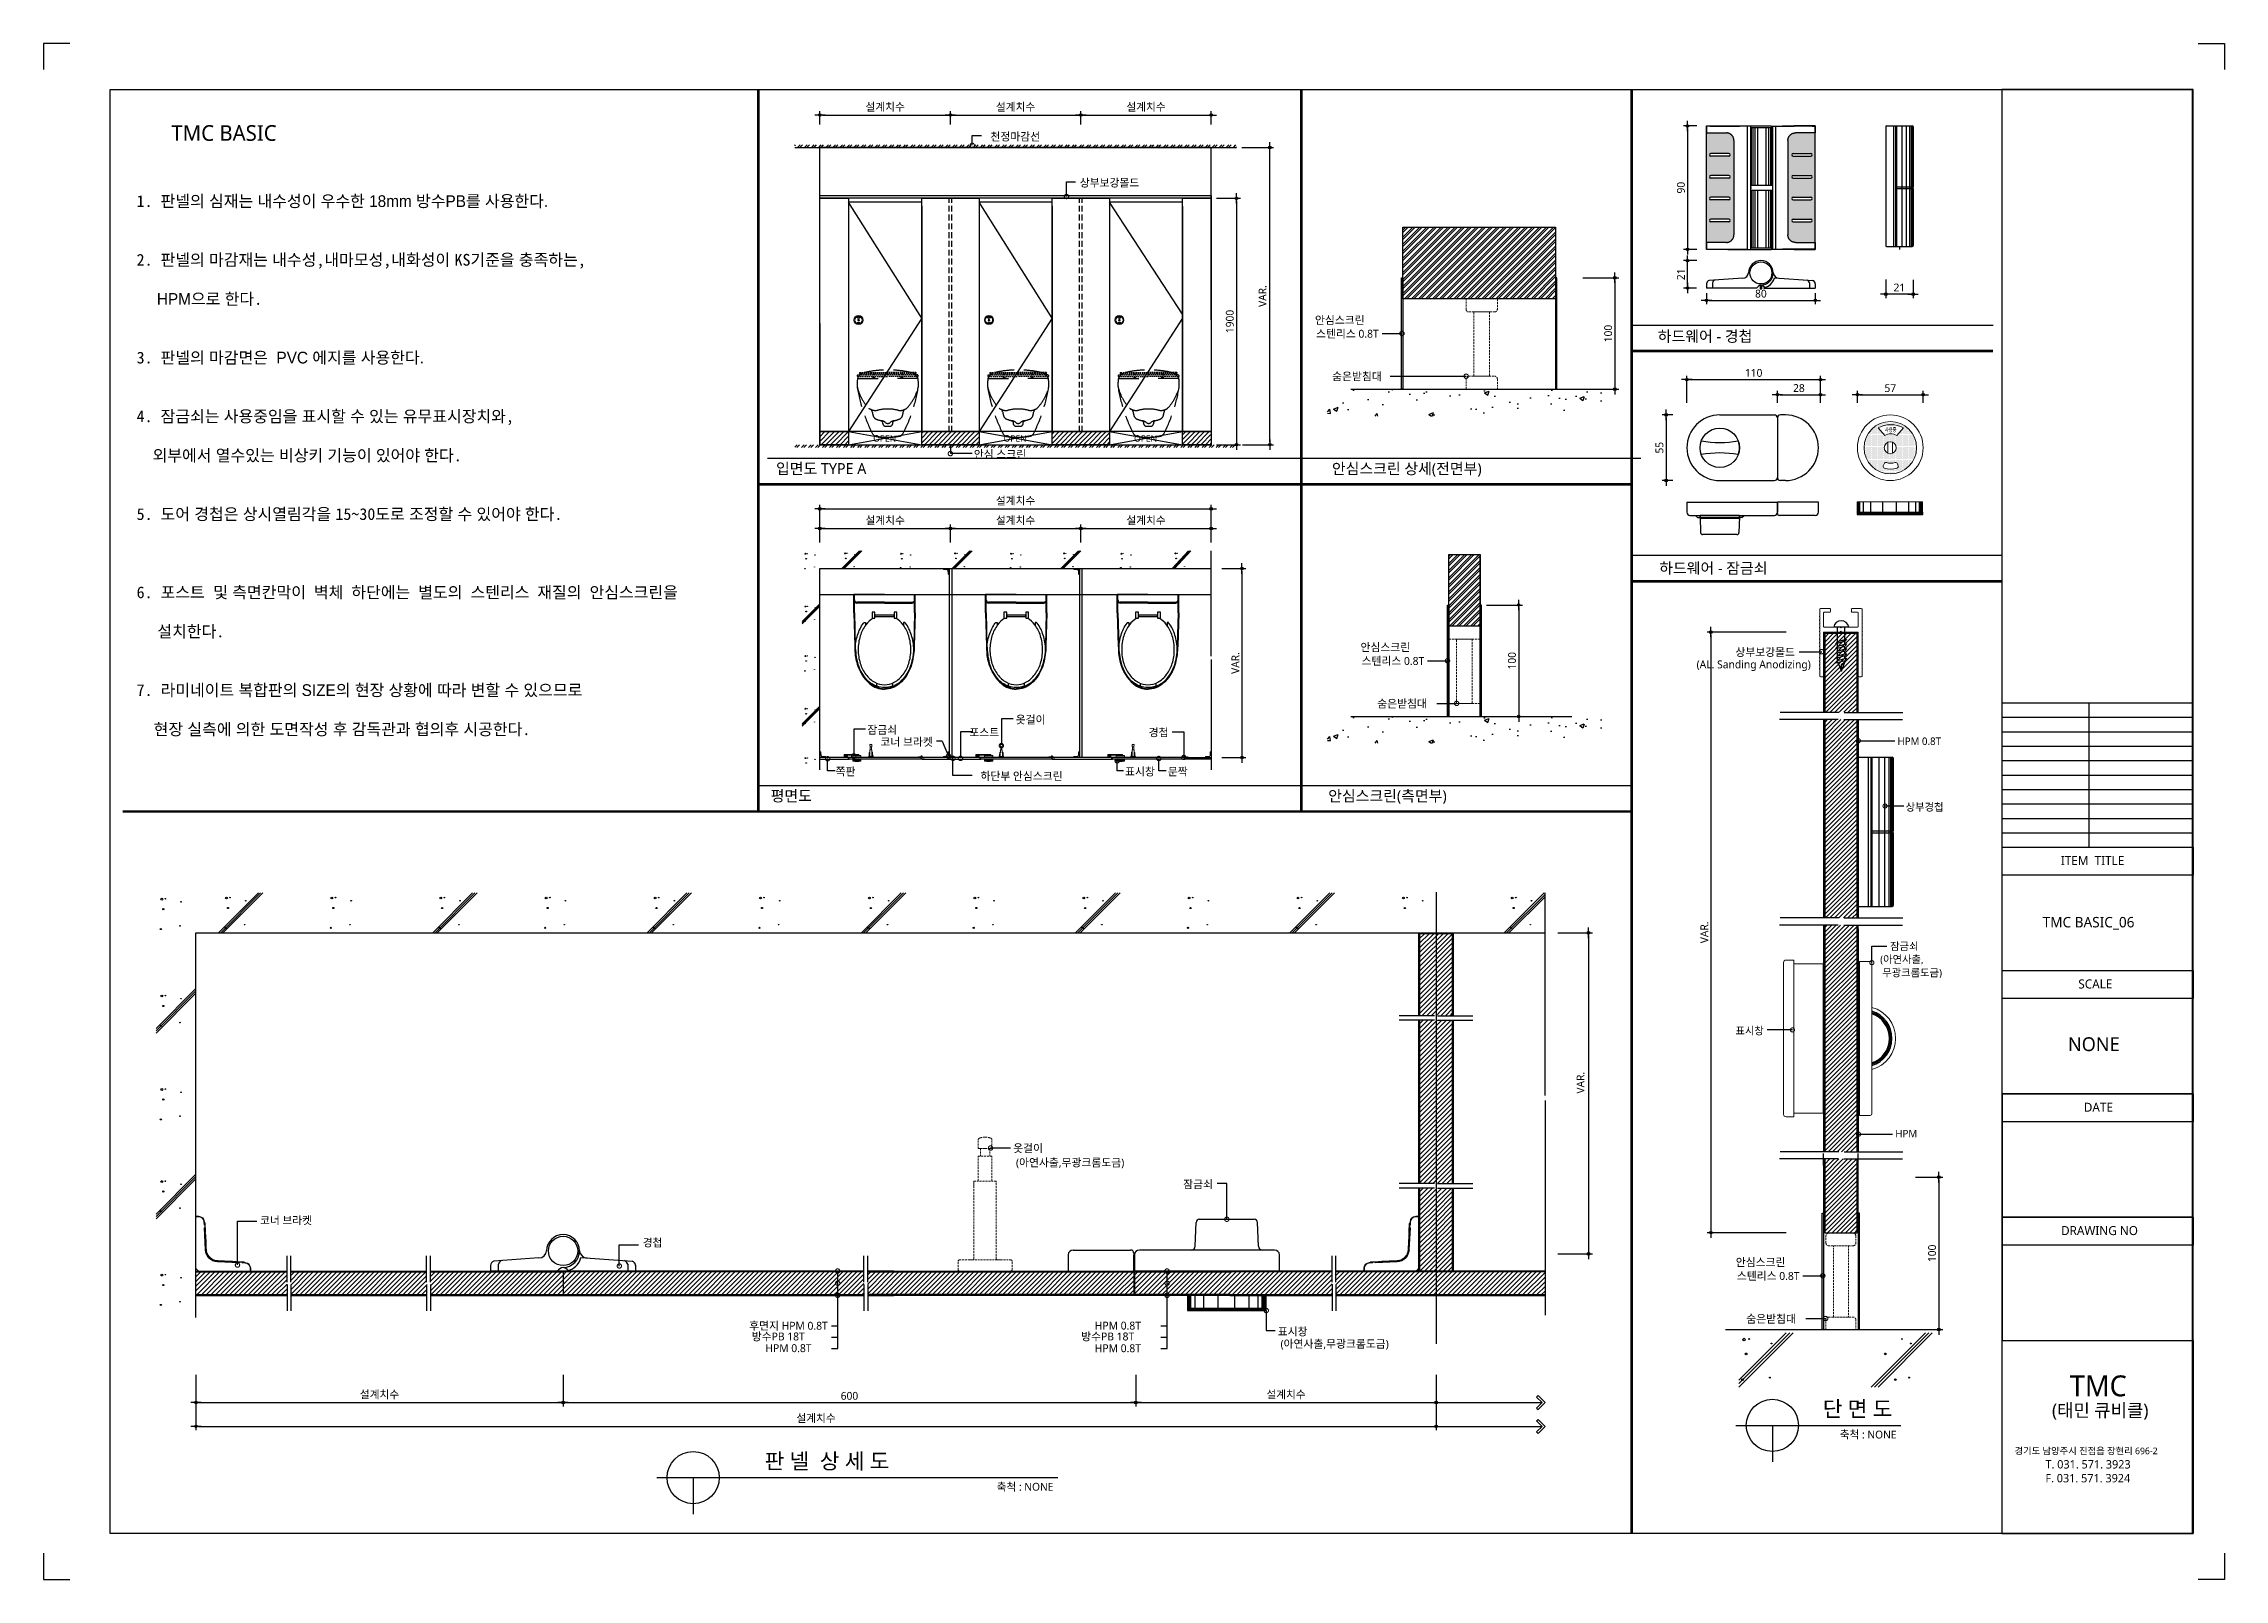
# Model space of a CAD drawing. Extents: x -256 to 8104, y -176 to 5714.
import ezdxf
from ezdxf.enums import TextEntityAlignment as Align

# ---------------------------------------------------------------- set-up
doc = ezdxf.new("R2010")
doc.units = 0
doc.header["$LTSCALE"] = 30
for name, pattern in [('CEN', [62, 60, -1, 0, -1]), ('HIDDEN', [0.375, 0.25, -0.125]), ('HIDDEN2', [4.7625, 3.175, -1.5875])]:
    doc.linetypes.add(name, pattern=pattern)
doc.layers.get('0').update_dxf_attribs({"linetype": 'CONTINUOUS'})
doc.layers.get('DEFPOINTS').update_dxf_attribs({"linetype": 'CONTINUOUS'})
for name, color, linetype in [('02---제품선', 4, 'CONTINUOUS'), ('0_toilet', 6, 'CONTINUOUS'), ('C', 2, 'CONTINUOUS'), ('curior-0Line', 252, 'CONTINUOUS'), ('DIM', 7, 'CONTINUOUS'), ('HAT', 8, 'CONTINUOUS'), ('HID', 9, 'HIDDEN'), ('jac text', 7, 'CONTINUOUS'), ('TIT', 3, 'CONTINUOUS'), ('경첩', 4, 'CONTINUOUS'), ('기타', 1, 'CONTINUOUS'), ('문자', 3, 'CONTINUOUS'), ('부자재', 4, 'CONTINUOUS'), ('상부보강몰드', 4, 'HIDDEN2'), ('옷걸이', 4, 'CONTINUOUS'), ('잠금쇠(회전형)', 4, 'CONTINUOUS'), ('중심선', 1, 'CEN'), ('치수', 1, 'CONTINUOUS'), ('판넬', 2, 'CONTINUOUS'), ('해치', 8, 'CONTINUOUS')]:
    doc.layers.add(name, color=color, linetype=linetype)
doc.styles.add('HDW', font='gulim.ttc')
doc.styles.add('돋움', font='malgun.ttf')
doc.dimstyles.new('10', dxfattribs={"dimscale": 10, "dimtxt": 3, "dimasz": 1, "dimexe": 1.5, "dimexo": 2, "dimgap": 1, "dimtad": 1, "dimdec": 0, "dimlunit": 6, "dimtxsty": '돋움', "dimblk": 'DIMDOT', "dimcen": -1, "dimdle": 1.5, "dimclrt": 3, "dimazin": 3, "dimtfac": 1, "dimtdec": 0, "dimtix": 1, "dimtmove": 2, "dimatfit": 3, "dimldrblk": 'DIMDOT', "dimarcsym": 0})
pattern_1 = [(45, (50955.914, 177.946), (-8.55643, 8.55643), [])]
pattern_2 = [(45, (50148.375, 66.368), (-8.980256, 8.980256), [])]
pattern_3 = [(45, (50151.98, 37.957), (-8.980256, 8.980256), [])]

# ---------------------------------------------------------------- blocks, each defined once
blk = doc.blocks.new('DIMDOT')
at = {"linetype": 'Continuous'}
blk.add_line((-2, 0), (2, 0), dxfattribs=at)
for radius in [0.5, 0.25]:
    blk.add_circle((0, 0), radius, dxfattribs=at)
blk = doc.blocks.new('*D152')
at = {"layer": 'DEFPOINTS', "color": 0}
for p in [(61693.7, 5653.9), (61193.7, 5597.6), (61693.7, 5597.6)]:
    blk.add_point(p, dxfattribs=at)
at = {"layer": 'DIM', "color": 0, "lineweight": -2, "ltscale": 10}
for p, q in [((61193.7, 5617.6), (61193.7, 5668.9)), ((61203.7, 5653.9), (61683.7, 5653.9)), ((61693.7, 5617.6), (61693.7, 5668.9))]:
    blk.add_line(p, q, dxfattribs=at)
at = {"layer": 'DIM', "color": 0, "lineweight": -2, "xscale": 10, "yscale": 10, "zscale": 10, "rotation": 180}
blk.add_blockref('DIMDOT', (61193.7, 5653.9), dxfattribs=at)
at = {"layer": 'DIM', "color": 0, "lineweight": -2, "xscale": 10, "yscale": 10, "zscale": 10}
blk.add_blockref('DIMDOT', (61693.7, 5653.9), dxfattribs=at)
at = {"layer": 'DIM', "color": 3, "insert": (61443.7, 5683.5), "char_height": 30, "attachment_point": 5, "style": '돋움'}
blk.add_mtext('설계치수', dxfattribs=at)
blk = doc.blocks.new('*D153')
at = {"layer": 'DEFPOINTS', "color": 0}
for p in [(62193.7, 5653.9), (61693.7, 5597.6), (62193.7, 5597.6)]:
    blk.add_point(p, dxfattribs=at)
at = {"layer": 'DIM', "color": 0, "lineweight": -2, "ltscale": 10}
for p, q in [((61693.7, 5617.6), (61693.7, 5668.9)), ((61703.7, 5653.9), (62183.7, 5653.9)), ((62193.7, 5617.6), (62193.7, 5668.9))]:
    blk.add_line(p, q, dxfattribs=at)
at = {"layer": 'DIM', "color": 0, "lineweight": -2, "xscale": 10, "yscale": 10, "zscale": 10, "rotation": 180}
blk.add_blockref('DIMDOT', (61693.7, 5653.9), dxfattribs=at)
at = {"layer": 'DIM', "color": 0, "lineweight": -2, "xscale": 10, "yscale": 10, "zscale": 10}
blk.add_blockref('DIMDOT', (62193.7, 5653.9), dxfattribs=at)
at = {"layer": 'DIM', "color": 3, "insert": (61943.7, 5683.5), "char_height": 30, "attachment_point": 5, "style": '돋움'}
blk.add_mtext('설계치수', dxfattribs=at)
blk = doc.blocks.new('*D154')
at = {"layer": 'DEFPOINTS', "color": 0}
for p in [(62693.7, 5653.9), (62193.7, 5597.6), (62693.7, 5597.6)]:
    blk.add_point(p, dxfattribs=at)
at = {"layer": 'DIM', "color": 0, "lineweight": -2, "ltscale": 10}
for p, q in [((62193.7, 5617.6), (62193.7, 5668.9)), ((62203.7, 5653.9), (62683.7, 5653.9)), ((62693.7, 5617.6), (62693.7, 5668.9))]:
    blk.add_line(p, q, dxfattribs=at)
at = {"layer": 'DIM', "color": 0, "lineweight": -2, "xscale": 10, "yscale": 10, "zscale": 10, "rotation": 180}
blk.add_blockref('DIMDOT', (62193.7, 5653.9), dxfattribs=at)
at = {"layer": 'DIM', "color": 0, "lineweight": -2, "xscale": 10, "yscale": 10, "zscale": 10}
blk.add_blockref('DIMDOT', (62693.7, 5653.9), dxfattribs=at)
at = {"layer": 'DIM', "color": 3, "insert": (62443.7, 5683.5), "char_height": 30, "attachment_point": 5, "style": '돋움'}
blk.add_mtext('설계치수', dxfattribs=at)
blk = doc.blocks.new('*D155')
at = {"layer": 'DEFPOINTS', "color": 0}
for p in [(62693.7, 5334.7), (62693.7, 4389.7), (62790.6, 4389.7)]:
    blk.add_point(p, dxfattribs=at)
at = {"layer": 'DIM', "color": 0, "lineweight": -2, "ltscale": 10}
for p, q in [((62713.7, 5334.7), (62805.6, 5334.7)), ((62790.6, 5324.7), (62790.6, 4399.7)), ((62713.7, 4389.7), (62805.6, 4389.7))]:
    blk.add_line(p, q, dxfattribs=at)
at = {"layer": 'DIM', "color": 0, "lineweight": -2, "xscale": 10, "yscale": 10, "zscale": 10}
for p, rotation in [((62790.6, 5334.7), 90), ((62790.6, 4389.7), 270)]:
    blk.add_blockref('DIMDOT', p, dxfattribs=dict(at, rotation=rotation))
at = {"layer": 'DIM', "color": 3, "insert": (62765, 4862.2), "char_height": 30, "attachment_point": 5, "rotation": 90, "style": '돋움'}
blk.add_mtext('1900', dxfattribs=at)
blk = doc.blocks.new('*D156')
at = {"layer": 'DEFPOINTS', "color": 0}
for p in [(62714.7, 3914.8), (62714.7, 3189.8), (62811.6, 3189.8)]:
    blk.add_point(p, dxfattribs=at)
at = {"layer": 'DIM', "color": 0, "lineweight": -2, "ltscale": 10}
for p, q in [((62734.7, 3914.8), (62826.6, 3914.8)), ((62811.6, 3904.8), (62811.6, 3199.8)), ((62734.7, 3189.8), (62826.6, 3189.8))]:
    blk.add_line(p, q, dxfattribs=at)
at = {"layer": 'DIM', "color": 0, "lineweight": -2, "xscale": 10, "yscale": 10, "zscale": 10}
for p, rotation in [((62811.6, 3914.8), 90), ((62811.6, 3189.8), 270)]:
    blk.add_blockref('DIMDOT', p, dxfattribs=dict(at, rotation=rotation))
at = {"layer": 'DIM', "color": 3, "insert": (62786.4, 3552.3), "char_height": 30, "attachment_point": 5, "rotation": 90, "style": '돋움'}
blk.add_mtext('VAR.', dxfattribs=at)
blk = doc.blocks.new('_DOTSMALL')
at = {"color": 0, "linetype": 'ByBlock', "const_width": 0.5}
blk.add_lwpolyline([(-0.0625, 0, 1), (0.0625, 0, 1)], format="xyb", close=True, dxfattribs=at)
blk = doc.blocks.new('A$C63EC304E')
at = {"layer": '치수', "color": 1, "xscale": 2.5, "yscale": 2.5, "zscale": 2.5, "rotation": 234.3098741996962}
blk.add_blockref('_DOTSMALL', (0.31, 0.31), dxfattribs=at)
blk = doc.blocks.new('A$C2BC9653E')
at = {"layer": '치수', "xscale": 0.3333333333333333, "yscale": 0.3333333333333333, "zscale": 0.3333333333333333}
blk.add_blockref('A$C63EC304E', (0, 0), dxfattribs=at)
blk = doc.blocks.new('A$C7FC71301')
at = {"layer": '치수', "rotation": 180}
blk.add_blockref('A$C2BC9653E', (0.21, 0.21), dxfattribs=at)
blk = doc.blocks.new('A$C4A20372B')
at = {"layer": '치수'}
blk.add_blockref('A$C7FC71301', (0, 0), dxfattribs=at)
blk = doc.blocks.new('A$C566469F5')
at = {"layer": '치수'}
blk.add_blockref('A$C4A20372B', (0, 0), dxfattribs=at)
blk = doc.blocks.new('A$C7E317CD4')
at = {"layer": '해치', "xscale": 2, "yscale": 2, "zscale": 2}
blk.add_blockref('A$C566469F5', (0, 0), dxfattribs=at)
blk = doc.blocks.new('A$C601D7F27')
at = {"layer": '치수'}
blk.add_blockref('A$C7E317CD4', (0, 0), dxfattribs=at)
blk = doc.blocks.new('A$C38802C08')
at = {"layer": '치수'}
blk.add_blockref('A$C601D7F27', (0, 0), dxfattribs=at)
blk = doc.blocks.new('*D157')
at = {"layer": 'DEFPOINTS', "color": 0}
for p in [(62693.7, 4068.3), (62193.7, 3995.2), (62693.7, 3995.2)]:
    blk.add_point(p, dxfattribs=at)
at = {"layer": 'DIM', "color": 0, "lineweight": -2, "ltscale": 10}
for p, q in [((62193.7, 4015.2), (62193.7, 4083.3)), ((62203.7, 4068.3), (62683.7, 4068.3)), ((62693.7, 4015.2), (62693.7, 4083.3))]:
    blk.add_line(p, q, dxfattribs=at)
at = {"layer": 'DIM', "color": 0, "lineweight": -2, "xscale": 10, "yscale": 10, "zscale": 10, "rotation": 180}
blk.add_blockref('DIMDOT', (62193.7, 4068.3), dxfattribs=at)
at = {"layer": 'DIM', "color": 0, "lineweight": -2, "xscale": 10, "yscale": 10, "zscale": 10}
blk.add_blockref('DIMDOT', (62693.7, 4068.3), dxfattribs=at)
at = {"layer": 'DIM', "color": 3, "insert": (62443.7, 4098), "char_height": 30, "attachment_point": 5, "style": '돋움'}
blk.add_mtext('설계치수', dxfattribs=at)
blk = doc.blocks.new('*D158')
at = {"layer": 'DEFPOINTS', "color": 0}
for p in [(62693.7, 4143.7), (61193.7, 3995.2), (62693.7, 3995.2)]:
    blk.add_point(p, dxfattribs=at)
at = {"layer": 'DIM', "color": 0, "lineweight": -2, "ltscale": 10}
for p, q in [((61193.7, 4015.2), (61193.7, 4158.7)), ((61203.7, 4143.7), (62683.7, 4143.7)), ((62693.7, 4015.2), (62693.7, 4158.7))]:
    blk.add_line(p, q, dxfattribs=at)
at = {"layer": 'DIM', "color": 0, "lineweight": -2, "xscale": 10, "yscale": 10, "zscale": 10, "rotation": 180}
blk.add_blockref('DIMDOT', (61193.7, 4143.7), dxfattribs=at)
at = {"layer": 'DIM', "color": 0, "lineweight": -2, "xscale": 10, "yscale": 10, "zscale": 10}
blk.add_blockref('DIMDOT', (62693.7, 4143.7), dxfattribs=at)
at = {"layer": 'DIM', "color": 3, "insert": (61943.7, 4173.3), "char_height": 30, "attachment_point": 5, "style": '돋움'}
blk.add_mtext('설계치수', dxfattribs=at)
blk = doc.blocks.new('*D159')
at = {"layer": 'DEFPOINTS', "color": 0}
for p in [(62193.7, 4068.3), (61693.7, 3995.2), (62193.7, 3995.2)]:
    blk.add_point(p, dxfattribs=at)
at = {"layer": 'DIM', "color": 0, "lineweight": -2, "ltscale": 10}
for p, q in [((61693.7, 4015.2), (61693.7, 4083.3)), ((61703.7, 4068.3), (62183.7, 4068.3)), ((62193.7, 4015.2), (62193.7, 4083.3))]:
    blk.add_line(p, q, dxfattribs=at)
at = {"layer": 'DIM', "color": 0, "lineweight": -2, "xscale": 10, "yscale": 10, "zscale": 10, "rotation": 180}
blk.add_blockref('DIMDOT', (61693.7, 4068.3), dxfattribs=at)
at = {"layer": 'DIM', "color": 0, "lineweight": -2, "xscale": 10, "yscale": 10, "zscale": 10}
blk.add_blockref('DIMDOT', (62193.7, 4068.3), dxfattribs=at)
at = {"layer": 'DIM', "color": 3, "insert": (61943.7, 4098), "char_height": 30, "attachment_point": 5, "style": '돋움'}
blk.add_mtext('설계치수', dxfattribs=at)
blk = doc.blocks.new('*D160')
at = {"layer": 'DEFPOINTS', "color": 0}
for p in [(61693.7, 4068.3), (61193.7, 3995.2), (61693.7, 3995.2)]:
    blk.add_point(p, dxfattribs=at)
at = {"layer": 'DIM', "color": 0, "lineweight": -2, "ltscale": 10}
for p, q in [((61193.7, 4015.2), (61193.7, 4083.3)), ((61203.7, 4068.3), (61683.7, 4068.3)), ((61693.7, 4015.2), (61693.7, 4083.3))]:
    blk.add_line(p, q, dxfattribs=at)
at = {"layer": 'DIM', "color": 0, "lineweight": -2, "xscale": 10, "yscale": 10, "zscale": 10, "rotation": 180}
blk.add_blockref('DIMDOT', (61193.7, 4068.3), dxfattribs=at)
at = {"layer": 'DIM', "color": 0, "lineweight": -2, "xscale": 10, "yscale": 10, "zscale": 10}
blk.add_blockref('DIMDOT', (61693.7, 4068.3), dxfattribs=at)
at = {"layer": 'DIM', "color": 3, "insert": (61443.7, 4098), "char_height": 30, "attachment_point": 5, "style": '돋움'}
blk.add_mtext('설계치수', dxfattribs=at)
blk = doc.blocks.new('*D161')
at = {"layer": 'DEFPOINTS', "color": 0}
for p in [(65029.1, 4639.2), (64517.1, 4530.6), (65029.1, 4530.6)]:
    blk.add_point(p, dxfattribs=at)
at = {"layer": 'DIM', "color": 0, "lineweight": -2, "ltscale": 10}
for p, q in [((64517.1, 4550.6), (64517.1, 4654.2)), ((64527.1, 4639.2), (65019.1, 4639.2)), ((65029.1, 4550.6), (65029.1, 4654.2))]:
    blk.add_line(p, q, dxfattribs=at)
at = {"layer": 'DIM', "color": 0, "lineweight": -2, "xscale": 10, "yscale": 10, "zscale": 10, "rotation": 180}
blk.add_blockref('DIMDOT', (64517.1, 4639.2), dxfattribs=at)
at = {"layer": 'DIM', "color": 0, "lineweight": -2, "xscale": 10, "yscale": 10, "zscale": 10}
blk.add_blockref('DIMDOT', (65029.1, 4639.2), dxfattribs=at)
at = {"layer": 'DIM', "color": 3, "insert": (64773.1, 4664.8), "char_height": 30, "attachment_point": 5, "style": '돋움'}
blk.add_mtext('110', dxfattribs=at)
blk = doc.blocks.new('*D162')
at = {"layer": 'DEFPOINTS', "color": 0}
for p in [(64864.1, 4530.6), (65029.1, 4581.3), (65029.1, 4530.6)]:
    blk.add_point(p, dxfattribs=at)
at = {"layer": 'DIM', "color": 0, "lineweight": -2, "ltscale": 10}
for p, q in [((64864.1, 4550.6), (64864.1, 4596.3)), ((64874.1, 4581.3), (65019.1, 4581.3)), ((65029.1, 4550.6), (65029.1, 4596.3))]:
    blk.add_line(p, q, dxfattribs=at)
at = {"layer": 'DIM', "color": 0, "lineweight": -2, "xscale": 10, "yscale": 10, "zscale": 10, "rotation": 180}
blk.add_blockref('DIMDOT', (64864.1, 4581.3), dxfattribs=at)
at = {"layer": 'DIM', "color": 0, "lineweight": -2, "xscale": 10, "yscale": 10, "zscale": 10}
blk.add_blockref('DIMDOT', (65029.1, 4581.3), dxfattribs=at)
at = {"layer": 'DIM', "color": 3, "insert": (64946.6, 4606.8), "char_height": 30, "attachment_point": 5, "style": '돋움'}
blk.add_mtext('28', dxfattribs=at)
blk = doc.blocks.new('*D163')
at = {"layer": 'DEFPOINTS', "color": 0}
for p in [(65170.9, 4530.6), (65422.9, 4581.3), (65422.9, 4530.6)]:
    blk.add_point(p, dxfattribs=at)
at = {"layer": 'DIM', "color": 0, "lineweight": -2, "ltscale": 10}
for p, q in [((65170.9, 4550.6), (65170.9, 4596.3)), ((65180.9, 4581.3), (65412.9, 4581.3)), ((65422.9, 4550.6), (65422.9, 4596.3))]:
    blk.add_line(p, q, dxfattribs=at)
at = {"layer": 'DIM', "color": 0, "lineweight": -2, "xscale": 10, "yscale": 10, "zscale": 10, "rotation": 180}
blk.add_blockref('DIMDOT', (65170.9, 4581.3), dxfattribs=at)
at = {"layer": 'DIM', "color": 0, "lineweight": -2, "xscale": 10, "yscale": 10, "zscale": 10}
blk.add_blockref('DIMDOT', (65422.9, 4581.3), dxfattribs=at)
at = {"layer": 'DIM', "color": 3, "insert": (65296.9, 4606.5), "char_height": 30, "attachment_point": 5, "style": '돋움'}
blk.add_mtext('57', dxfattribs=at)
blk = doc.blocks.new('*D164')
at = {"layer": 'DEFPOINTS', "color": 0}
for p in [(64574.8, 5612), (64519.8, 5138.9), (64574.8, 5138.9)]:
    blk.add_point(p, dxfattribs=at)
at = {"layer": 'DIM', "color": 0, "lineweight": -2, "ltscale": 10}
for p, q in [((64554.8, 5612), (64504.8, 5612)), ((64519.8, 5602), (64519.8, 5148.9)), ((64554.8, 5138.9), (64504.8, 5138.9))]:
    blk.add_line(p, q, dxfattribs=at)
at = {"layer": 'DIM', "color": 0, "lineweight": -2, "xscale": 10, "yscale": 10, "zscale": 10}
for p, rotation in [((64519.8, 5612), 90), ((64519.8, 5138.9), 270)]:
    blk.add_blockref('DIMDOT', p, dxfattribs=dict(at, rotation=rotation))
at = {"layer": 'DIM', "color": 3, "insert": (64494.3, 5375.4), "char_height": 30, "attachment_point": 5, "rotation": 90, "style": '돋움'}
blk.add_mtext('90', dxfattribs=at)
blk = doc.blocks.new('*D165')
at = {"layer": 'DEFPOINTS', "color": 0}
for p in [(64592.4, 4990.6), (65009.5, 4990.6), (65009.5, 4943.3)]:
    blk.add_point(p, dxfattribs=at)
at = {"layer": 'DIM', "color": 0, "lineweight": -2, "ltscale": 10}
for p, q in [((64592.4, 4970.6), (64592.4, 4928.3)), ((64602.4, 4943.3), (64999.5, 4943.3)), ((65009.5, 4970.6), (65009.5, 4928.3))]:
    blk.add_line(p, q, dxfattribs=at)
at = {"layer": 'DIM', "color": 0, "lineweight": -2, "xscale": 10, "yscale": 10, "zscale": 10, "rotation": 180}
blk.add_blockref('DIMDOT', (64592.4, 4943.3), dxfattribs=at)
at = {"layer": 'DIM', "color": 0, "lineweight": -2, "xscale": 10, "yscale": 10, "zscale": 10}
blk.add_blockref('DIMDOT', (65009.5, 4943.3), dxfattribs=at)
at = {"layer": 'DIM', "color": 3, "insert": (64800.9, 4968.8), "char_height": 30, "attachment_point": 5, "style": '돋움'}
blk.add_mtext('80', dxfattribs=at)
blk = doc.blocks.new('*D166')
at = {"layer": 'DEFPOINTS', "color": 0}
for p in [(64519.8, 5095.6), (64574.8, 5095.6), (64574.1, 4990.6)]:
    blk.add_point(p, dxfattribs=at)
at = {"layer": 'DIM', "color": 0, "lineweight": -2, "ltscale": 10}
for p, q in [((64554.8, 5095.6), (64504.8, 5095.6)), ((64519.8, 5000.6), (64519.8, 5085.6)), ((64554.1, 4990.6), (64504.8, 4990.6))]:
    blk.add_line(p, q, dxfattribs=at)
at = {"layer": 'DIM', "color": 0, "lineweight": -2, "xscale": 10, "yscale": 10, "zscale": 10}
for p, rotation in [((64519.8, 5095.6), 90), ((64519.8, 4990.6), 270)]:
    blk.add_blockref('DIMDOT', p, dxfattribs=dict(at, rotation=rotation))
at = {"layer": 'DIM', "color": 3, "insert": (64494.4, 5043.1), "char_height": 30, "attachment_point": 5, "rotation": 90, "style": '돋움'}
blk.add_mtext('21', dxfattribs=at)
blk = doc.blocks.new('*D167')
at = {"layer": 'DEFPOINTS', "color": 0}
for p in [(65279.3, 5042.8), (65384.3, 5042.1), (65279.3, 4967.1)]:
    blk.add_point(p, dxfattribs=at)
at = {"layer": 'DIM', "color": 0, "lineweight": -2, "ltscale": 10}
for p, q in [((65279.3, 5022.8), (65279.3, 4952.1)), ((65384.3, 5022.1), (65384.3, 4952.1)), ((65374.3, 4967.1), (65289.3, 4967.1))]:
    blk.add_line(p, q, dxfattribs=at)
at = {"layer": 'DIM', "color": 0, "lineweight": -2, "xscale": 10, "yscale": 10, "zscale": 10, "rotation": 180}
blk.add_blockref('DIMDOT', (65279.3, 4967.1), dxfattribs=at)
at = {"layer": 'DIM', "color": 0, "lineweight": -2, "xscale": 10, "yscale": 10, "zscale": 10}
blk.add_blockref('DIMDOT', (65384.3, 4967.1), dxfattribs=at)
at = {"layer": 'DIM', "color": 3, "insert": (65331.8, 4992.5), "char_height": 30, "attachment_point": 5, "style": '돋움'}
blk.add_mtext('21', dxfattribs=at)
blk = doc.blocks.new('A$C10E41893')
at = {"layer": '부자재'}
for p, q in [((6, 0), (6, 196)), ((123, 196), (6, 196)), ((123, 192), (6, 192)), ((55, 0), (55, 177)), ((61, 0), (61, 177)), ((6, 0), (6, -196)), ((55, 0), (55, -177)), ((61, 0), (61, -177)), ((123, -192), (6, -192)), ((123, -196), (6, -196))]:
    blk.add_line(p, q, dxfattribs=at)
for points in [[(123, 196, -0.012538), (123, 196), (335, 190, -0.055395), (445, 175, -0.154276), (577, 93, -0.179504), (612, 0, -0.179504)], [(123, 192, -0.012538), (123, 192), (335, 187, -0.055395), (444, 172, -0.154276), (574, 91, -0.179504), (608, 0, -0.179504)], [(157, -72, 0.089162), (200, -119, 0.085733), (270, -155, 0.075373), (359, -168, 0.075373), (447, -155, 0.085733), (517, -119, 0.106084), (567, -62, 0.126931), (583, 0, 0.126931), (567, 62, 0.106084), (517, 119, 0.085733), (447, 155, 0.075373), (359, 168, 0.075373), (270, 155, 0.085733), (200, 119, 0.089162), (157, 72)], [(572, 51), (589, 51), (589, 60, 0.021185), (583, 71, 0.106084), (528, 134, 0.085733), (453, 172, 0.075373), (359, 187, 0.075373), (265, 172, 0.085733), (189, 134, 0.007337), (184, 130), (184, 122), (205, 122)], [(123, -196, 0.012538), (123, -196), (335, -190, 0.055395), (445, -175, 0.154276), (577, -93, 0.179504), (612, 0, 0.179504)], [(123, -192, 0.012538), (123, -192), (335, -187, 0.055395), (444, -172, 0.154276), (574, -91, 0.179504), (608, 0, 0.179504)], [(589, -51, 0.090214), (598, 0, 0.090214), (589, 51, 0.106084)], [(572, -51), (589, -51), (589, -60, -0.021185), (583, -71, -0.106084), (528, -134, -0.085733), (453, -172, -0.075373), (359, -187, -0.075373), (265, -172, -0.085733), (189, -134, -0.007337), (184, -130), (184, -122), (205, -122)]]:
    blk.add_lwpolyline(points, format="xyb", dxfattribs=at)
blk.add_lwpolyline([(138, -61), (119, -61), (119, -79), (157, -79), (157, -61), (138, -61), (147, -61), (147, 61), (138, 61), (157, 61), (157, 79), (119, 79), (119, 61), (138, 61), (138, -61), (119, -61)], dxfattribs=at)
for centre, start, end in [((40, 177), 0, 90), ((46, 177), 0, 90), ((40, -177), 270, 0), ((46, -177), 270, 0)]:
    blk.add_arc(centre, 15, start, end, dxfattribs=at)
blk = doc.blocks.new('A$C460A2A32')
at = {"color": 0}
for p, q in [((3, 20), (0, 16)), ((3, 20), (9, 20)), ((4, 10), (162, 10)), ((9, 20), (162, 20)), ((13, 32), (11, 30)), ((13, 32), (162, 32)), ((13, 27), (162, 27)), ((312, 32), (162, 32)), ((312, 27), (162, 27)), ((316, 20), (162, 20)), ((321, 10), (162, 10)), ((312, 32), (313, 30)), ((322, 20), (316, 20)), ((322, 20), (324, 16))]:
    blk.add_line(p, q, dxfattribs=at)
for centre, radius, start, end in [((4, 14), 4, 150.0107, 270), ((13, 29), 2, 135, 270), ((109, 28), 26, 182.6717, 198.4118), ((109, 10), 26, 180, 202.6199), ((107, 28), 23, 183.0205, 200.9186), ((107, 10), 23, 180, 205.7715), ((69, 10), 23, 334.2285, 0), ((69, 28), 23, 339.0814, 356.9795), ((67, 10), 26, 337.3801, 0), ((67, 28), 26, 341.5882, 357.3283), ((257, 10), 26, 180, 202.6199), ((257, 28), 26, 182.6717, 198.4118), ((256, 28), 23, 183.0205, 200.9186), ((256, 10), 23, 180, 205.7715), ((217, 10), 23, 334.2285, 0), ((217, 28), 23, 339.0814, 356.9795), ((216, 28), 26, 341.5882, 357.3283), ((216, 10), 26, 337.3801, 0), ((312, 29), 2, 270, 45), ((321, 14), 4, 270, 29.9893)]:
    blk.add_arc(centre, radius, start, end, dxfattribs=at)
blk = doc.blocks.new('*D168')
at = {"layer": 'DEFPOINTS', "color": 0}
for p in [(64482.8, 4504.1), (64437.2, 4252.1), (64482.8, 4252.1)]:
    blk.add_point(p, dxfattribs=at)
at = {"layer": 'DIM', "color": 0, "lineweight": -2, "ltscale": 10}
for p, q in [((64462.8, 4504.1), (64422.2, 4504.1)), ((64437.2, 4494.1), (64437.2, 4262.1)), ((64462.8, 4252.1), (64422.2, 4252.1))]:
    blk.add_line(p, q, dxfattribs=at)
at = {"layer": 'DIM', "color": 0, "lineweight": -2, "xscale": 10, "yscale": 10, "zscale": 10}
for p, rotation in [((64437.2, 4504.1), 90), ((64437.2, 4252.1), 270)]:
    blk.add_blockref('DIMDOT', p, dxfattribs=dict(at, rotation=rotation))
at = {"layer": 'DIM', "color": 3, "insert": (64411.9, 4378.1), "char_height": 30, "attachment_point": 5, "rotation": 90, "style": '돋움'}
blk.add_mtext('55', dxfattribs=at)
blk = doc.blocks.new('*D169')
at = {"layer": 'DEFPOINTS', "color": 0}
for p in [(64918.1, 3671), (64609.4, 1367.7), (64918.1, 1367.7)]:
    blk.add_point(p, dxfattribs=at)
at = {"layer": 'DIM', "color": 0, "lineweight": -2, "ltscale": 10}
for p, q in [((64898.1, 3671), (64594.4, 3671)), ((64609.4, 3661), (64609.4, 1377.7)), ((64898.1, 1367.7), (64594.4, 1367.7))]:
    blk.add_line(p, q, dxfattribs=at)
at = {"layer": 'DIM', "color": 0, "lineweight": -2, "xscale": 10, "yscale": 10, "zscale": 10}
for p, rotation in [((64609.4, 3671), 90), ((64609.4, 1367.7), 270)]:
    blk.add_blockref('DIMDOT', p, dxfattribs=dict(at, rotation=rotation))
at = {"layer": 'DIM', "color": 3, "insert": (64584.1, 2519.4), "char_height": 30, "attachment_point": 5, "rotation": 90, "style": '돋움'}
blk.add_mtext('VAR.', dxfattribs=at)
blk = doc.blocks.new('A$C13EB2441')
for p, q in [((0.84, 7.37), (0.84, 14.11)), ((0.84, 6.74), (0.84, 0))]:
    blk.add_line(p, q)
blk = doc.blocks.new('*D170')
at = {"layer": 'DEFPOINTS', "color": 0}
for p in [(65373.8, 1580.5), (65382.9, 996.2), (65482.8, 996.2)]:
    blk.add_point(p, dxfattribs=at)
at = {"layer": 'DIM', "color": 0, "lineweight": -2, "ltscale": 10}
for p, q in [((65393.8, 1580.5), (65497.8, 1580.5)), ((65482.8, 1570.5), (65482.8, 1006.2)), ((65402.9, 996.2), (65497.8, 996.2))]:
    blk.add_line(p, q, dxfattribs=at)
at = {"layer": 'DIM', "color": 0, "lineweight": -2, "xscale": 10, "yscale": 10, "zscale": 10}
for p, rotation in [((65482.8, 1580.5), 90), ((65482.8, 996.2), 270)]:
    blk.add_blockref('DIMDOT', p, dxfattribs=dict(at, rotation=rotation))
at = {"layer": 'DIM', "color": 3, "insert": (65457.2, 1288.4), "char_height": 30, "attachment_point": 5, "rotation": 90, "style": '돋움'}
blk.add_mtext('100', dxfattribs=at)
blk = doc.blocks.new('*D171')
at = {"layer": 'DEFPOINTS', "color": 0}
for p in [(62790.6, 5529.5), (62918, 5529.5), (62793.1, 4389.7)]:
    blk.add_point(p, dxfattribs=at)
at = {"layer": 'DIM', "color": 0, "lineweight": -2, "ltscale": 10}
for p, q in [((62810.6, 5529.5), (62933, 5529.5)), ((62918, 4399.7), (62918, 5519.5)), ((62813.1, 4389.7), (62933, 4389.7))]:
    blk.add_line(p, q, dxfattribs=at)
at = {"layer": 'DIM', "color": 0, "lineweight": -2, "xscale": 10, "yscale": 10, "zscale": 10}
for p, rotation in [((62918, 5529.5), 90), ((62918, 4389.7), 270)]:
    blk.add_blockref('DIMDOT', p, dxfattribs=dict(at, rotation=rotation))
at = {"layer": 'DIM', "color": 3, "insert": (62890.7, 4959.6), "char_height": 30, "attachment_point": 5, "rotation": 90, "style": '돋움'}
blk.add_mtext('VAR.', dxfattribs=at)
blk = doc.blocks.new('*D172')
at = {"layer": 'DEFPOINTS', "color": 0}
for p in [(58801.8, 841.9), (60208.9, 841.9), (60208.9, 716.2)]:
    blk.add_point(p, dxfattribs=at)
at = {"layer": 'DIM', "color": 0, "lineweight": -2, "ltscale": 10}
for p, q in [((58801.8, 821.9), (58801.8, 701.2)), ((60208.9, 821.9), (60208.9, 701.2)), ((58811.8, 716.2), (60198.9, 716.2))]:
    blk.add_line(p, q, dxfattribs=at)
at = {"layer": 'DIM', "color": 0, "lineweight": -2, "xscale": 10, "yscale": 10, "zscale": 10, "rotation": 180}
blk.add_blockref('DIMDOT', (58801.8, 716.2), dxfattribs=at)
at = {"layer": 'DIM', "color": 0, "lineweight": -2, "xscale": 10, "yscale": 10, "zscale": 10}
blk.add_blockref('DIMDOT', (60208.9, 716.2), dxfattribs=at)
at = {"layer": 'DIM', "color": 3, "insert": (59505.3, 745.8), "char_height": 30, "attachment_point": 5, "style": '돋움'}
blk.add_mtext('설계치수', dxfattribs=at)
blk = doc.blocks.new('*D173')
at = {"layer": 'DEFPOINTS', "color": 0}
for p in [(58801.8, 841.9), (63555.7, 841.9), (63555.7, 624.7)]:
    blk.add_point(p, dxfattribs=at)
at = {"layer": 'DIM', "color": 0, "lineweight": -2, "ltscale": 10}
for p, q in [((58801.8, 821.9), (58801.8, 609.7)), ((63555.7, 821.9), (63555.7, 609.7)), ((58811.8, 624.7), (63545.7, 624.7))]:
    blk.add_line(p, q, dxfattribs=at)
at = {"layer": 'DIM', "color": 0, "lineweight": -2, "xscale": 10, "yscale": 10, "zscale": 10, "rotation": 180}
blk.add_blockref('DIMDOT', (58801.8, 624.7), dxfattribs=at)
at = {"layer": 'DIM', "color": 0, "lineweight": -2, "xscale": 10, "yscale": 10, "zscale": 10}
blk.add_blockref('DIMDOT', (63555.7, 624.7), dxfattribs=at)
at = {"layer": 'DIM', "color": 3, "insert": (61178.7, 654.4), "char_height": 30, "attachment_point": 5, "style": '돋움'}
blk.add_mtext('설계치수', dxfattribs=at)
blk = doc.blocks.new('*D174')
at = {"layer": 'DEFPOINTS', "color": 0}
for p in [(62404.8, 841.9), (63555.7, 841.9), (63555.7, 716.2)]:
    blk.add_point(p, dxfattribs=at)
at = {"layer": 'DIM', "color": 0, "lineweight": -2, "ltscale": 10}
for p, q in [((62404.8, 821.9), (62404.8, 701.2)), ((63555.7, 821.9), (63555.7, 701.2)), ((62414.8, 716.2), (63545.7, 716.2))]:
    blk.add_line(p, q, dxfattribs=at)
at = {"layer": 'DIM', "color": 0, "lineweight": -2, "xscale": 10, "yscale": 10, "zscale": 10, "rotation": 180}
blk.add_blockref('DIMDOT', (62404.8, 716.2), dxfattribs=at)
at = {"layer": 'DIM', "color": 0, "lineweight": -2, "xscale": 10, "yscale": 10, "zscale": 10}
blk.add_blockref('DIMDOT', (63555.7, 716.2), dxfattribs=at)
at = {"layer": 'DIM', "color": 3, "insert": (62980.3, 745.8), "char_height": 30, "attachment_point": 5, "style": '돋움'}
blk.add_mtext('설계치수', dxfattribs=at)
blk = doc.blocks.new('*D175')
at = {"layer": 'DEFPOINTS', "color": 0}
for p in [(60208.9, 841.9), (62404.8, 841.9), (62404.8, 716.2)]:
    blk.add_point(p, dxfattribs=at)
at = {"layer": 'DIM', "color": 0, "lineweight": -2, "ltscale": 10}
for p, q in [((60208.9, 821.9), (60208.9, 701.2)), ((62404.8, 821.9), (62404.8, 701.2)), ((60218.9, 716.2), (62394.8, 716.2))]:
    blk.add_line(p, q, dxfattribs=at)
at = {"layer": 'DIM', "color": 0, "lineweight": -2, "xscale": 10, "yscale": 10, "zscale": 10, "rotation": 180}
blk.add_blockref('DIMDOT', (60208.9, 716.2), dxfattribs=at)
at = {"layer": 'DIM', "color": 0, "lineweight": -2, "xscale": 10, "yscale": 10, "zscale": 10}
blk.add_blockref('DIMDOT', (62404.8, 716.2), dxfattribs=at)
at = {"layer": 'DIM', "color": 3, "insert": (61306.9, 741.7), "char_height": 30, "attachment_point": 5, "style": '돋움'}
blk.add_mtext('600', dxfattribs=at)
blk = doc.blocks.new('A$C06B31977')
for p, q in [((1.26, 11.06), (1.26, 21.17)), ((1.26, 10.11), (1.26, 0))]:
    blk.add_line(p, q)
blk = doc.blocks.new('*D176')
at = {"layer": 'DEFPOINTS', "color": 0}
for p in [(64002.5, 2517.5), (64002.5, 1286.2), (64140.3, 1286.2)]:
    blk.add_point(p, dxfattribs=at)
at = {"layer": 'DIM', "color": 0, "lineweight": -2, "ltscale": 10}
for p, q in [((64022.5, 2517.5), (64155.3, 2517.5)), ((64140.3, 2507.5), (64140.3, 1296.2)), ((64022.5, 1286.2), (64155.3, 1286.2))]:
    blk.add_line(p, q, dxfattribs=at)
at = {"layer": 'DIM', "color": 0, "lineweight": -2, "xscale": 10, "yscale": 10, "zscale": 10}
for p, rotation in [((64140.3, 2517.5), 90), ((64140.3, 1286.2), 270)]:
    blk.add_blockref('DIMDOT', p, dxfattribs=dict(at, rotation=rotation))
at = {"layer": 'DIM', "color": 3, "insert": (64109.6, 1942.8), "char_height": 30, "attachment_point": 5, "rotation": 90, "style": '돋움'}
blk.add_mtext('VAR.', dxfattribs=at)
blk = doc.blocks.new('*D177')
at = {"layer": 'DEFPOINTS', "color": 0}
for p in [(63729.4, 3774.8), (63729.4, 3347.4), (63872.3, 3347.4)]:
    blk.add_point(p, dxfattribs=at)
at = {"layer": 'DIM', "color": 0, "lineweight": -2, "ltscale": 10}
for p, q in [((63749.4, 3774.8), (63887.3, 3774.8)), ((63872.3, 3764.8), (63872.3, 3357.4)), ((63749.4, 3347.4), (63887.3, 3347.4))]:
    blk.add_line(p, q, dxfattribs=at)
at = {"layer": 'DIM', "color": 0, "lineweight": -2, "xscale": 10, "yscale": 10, "zscale": 10}
for p, rotation in [((63872.3, 3774.8), 90), ((63872.3, 3347.4), 270)]:
    blk.add_blockref('DIMDOT', p, dxfattribs=dict(at, rotation=rotation))
at = {"layer": 'DIM', "color": 3, "insert": (63846.7, 3561.1), "char_height": 30, "attachment_point": 5, "rotation": 90, "style": '돋움'}
blk.add_mtext('100', dxfattribs=at)
blk = doc.blocks.new('*D178')
at = {"layer": 'DEFPOINTS', "color": 0}
for p in [(64098.1, 5029.8), (64098.1, 4602.3), (64241, 4602.3)]:
    blk.add_point(p, dxfattribs=at)
at = {"layer": 'DIM', "color": 0, "lineweight": -2, "ltscale": 10}
for p, q in [((64118.1, 5029.8), (64256, 5029.8)), ((64241, 5019.8), (64241, 4612.3)), ((64118.1, 4602.3), (64256, 4602.3))]:
    blk.add_line(p, q, dxfattribs=at)
at = {"layer": 'DIM', "color": 0, "lineweight": -2, "xscale": 10, "yscale": 10, "zscale": 10}
for p, rotation in [((64241, 5029.8), 90), ((64241, 4602.3), 270)]:
    blk.add_blockref('DIMDOT', p, dxfattribs=dict(at, rotation=rotation))
at = {"layer": 'DIM', "color": 3, "insert": (64215.4, 4816), "char_height": 30, "attachment_point": 5, "rotation": 90, "style": '돋움'}
blk.add_mtext('100', dxfattribs=at)
blk = doc.blocks.new('BASIC_06', base_point=(58473.5, 213.7))
h = blk.add_hatch()
h.set_pattern_fill('ANSI31', color=2, style=0)
h.set_pattern_definition([(45, (61709.89, 1810.6277), (-2.245064, 2.245064), [])])
h.paths.add_polyline_path([(63604.4, 3774.8), (63599.4, 3774.8), (63599.4, 3563.2, -1), (63599.4, 3559), (63599.4, 3347.4), (63604.4, 3347.4)])
h.paths.add_polyline_path([(63729.4, 3559, -1), (63729.4, 3563.2), (63729.4, 3774.8), (63724.4, 3774.8), (63724.4, 3347.4), (63729.4, 3347.4)])
at = {"layer": 'HAT'}
h = blk.add_hatch(dxfattribs=at)
h.set_pattern_fill('ANSI32', color=256, scale=2, style=0)
h.set_pattern_definition([(45, (49857.61, -103.52), (-13.470384, 13.470384), []), (45, (49866.59, -103.52), (-13.470384, 13.470384), [])])
h.paths.add_polyline_path([(61097, 5539.5), (62790.6, 5539.5), (62790.6, 5529.5), (61097, 5529.5)])
h = blk.add_hatch(dxfattribs=at)
h.set_pattern_fill('ANSI32', color=256, scale=2, style=0)
h.set_pattern_definition([(45, (50171.724, -29.362), (-13.470384, 13.470384), []), (45, (50180.704, -29.362), (-13.470384, 13.470384), [])])
h.paths.add_polyline_path([(63428.6, 5223.6), (64014, 5223.6), (64014, 4948.9), (63428.6, 4948.9)])
h = blk.add_hatch(dxfattribs=at)
h.set_pattern_fill('ANSI32', color=256, scale=2, style=0)
h.set_pattern_definition([(45, (49857.61, 78.46), (-13.470384, 13.470384), []), (45, (49866.59, 78.46), (-13.470384, 13.470384), [])])
h.paths.add_polyline_path([(61097, 4379.2), (62790.6, 4379.2), (62790.6, 4389.2), (61097, 4389.2)])
h = blk.add_hatch(dxfattribs=at)
h.set_pattern_fill('ANSI32', color=256, scale=2, style=0)
h.set_pattern_definition([(45, (58523.04, -29.362), (-13.470384, 13.470384), []), (45, (58532.021, -29.362), (-13.470384, 13.470384), [])])
h.paths.add_polyline_path([(63724.4, 3968.6), (63604.4, 3968.6), (63604.4, 3694), (63724.4, 3694), (63724.4, 3774.8)])
at = {"layer": 'HAT', "transparency": 33554687}
h = blk.add_hatch(dxfattribs=at)
h.set_pattern_fill('ANSI31', color=256, scale=3.811219)
h.set_pattern_definition(pattern_1)
h.paths.add_polyline_path([(65099.4, 3363.3), (65120.5, 3363.3), (65169.5, 3363.3), (65169.5, 3666.3), (65045.6, 3666.3), (65045.6, 3363.3)])
at = {"layer": 'HAT'}
h = blk.add_hatch(dxfattribs=at)
h.set_pattern_fill('ANSI31', color=256, scale=3.811219, style=0)
h.set_pattern_definition(pattern_1)
edge = h.paths.add_edge_path()
edge.add_line((65169.5, 3289.2), (65112.9, 3289.2))
edge.add_arc((65110.9, 3289.2), 1.99, -54.30987, 0, ccw=False)
edge.add_arc((65110.9, 3289.2), 1.99, 125.69013, 305.69013, ccw=False)
edge.add_arc((65110.9, 3289.2), 1.99, 0, 125.69013, ccw=False)
edge.add_line((65112.9, 3289.2), (65169.5, 3289.2))
edge.add_line((65169.5, 3289.2), (65169.5, 3335.7))
edge.add_line((65169.5, 3335.7), (65159.7, 3335.7))
edge.add_spline(control_points=[(65157, 3328.2), (65157.9, 3330.7), (65158.8, 3333.2), (65159.7, 3335.7)], knot_values=[0, 0, 0, 0, 0.152076, 0.152076, 0.152076, 0.152076], degree=3, periodic=0)
edge.add_line((65159.7, 3335.7), (65107.5, 3335.7))
edge.add_line((65107.5, 3335.7), (65107.5, 2574.8))
edge.add_line((65107.5, 2574.8), (65161.6, 2574.8))
edge.add_spline(control_points=[(65161.6, 2574.8), (65164.6, 2583.1), (65167.5, 2590.6), (65169.5, 2594.2)], knot_values=[0.152076, 0.152076, 0.152076, 0.152076, 0.673721, 0.673721, 0.673721, 0.673721], degree=3, periodic=0)
edge.add_spline(control_points=[(65171.8, 2574.8), (65172.3, 2584.4), (65173.3, 2598.9), (65170.5, 2596.1), (65169.5, 2594.2)], knot_values=[0.673721, 0.673721, 0.673721, 0.673721, 1.332503, 1.60798, 1.60798, 1.60798, 1.60798], degree=3, periodic=0)
edge.add_line((65169.5, 2594.2), (65169.5, 3289.2))
h.paths.add_polyline_path([(65107.5, 3335.7), (65045.6, 3335.7), (65045.6, 2574.8), (65107.5, 2574.8)])
h = blk.add_hatch(dxfattribs=at)
h.set_pattern_fill('ANSI31', color=256, scale=3.811219, style=0)
h.set_pattern_definition(pattern_1)
h.paths.add_polyline_path([(65107.5, 2112.2), (65045.6, 2112.2), (65045.6, 1678.2), (65107.5, 1678.2), (65107.5, 1782.5, -0.567825), (65107.5, 1785.9)])
h.paths.add_polyline_path([(65169.5, 2112.2), (65107.5, 2112.2), (65107.5, 1785.9, -0.582142), (65110.5, 1784.2), (65169.5, 1784.2)])
edge = h.paths.add_edge_path()
edge.add_line((65169.5, 1784.2), (65110.5, 1784.2))
edge.add_arc((65108.6, 1784.2), 1.99, -54.30987, 0, ccw=False)
edge.add_arc((65108.6, 1784.2), 1.99, 239.17799, 305.69013, ccw=False)
edge.add_line((65107.5, 1782.5), (65107.5, 1678.2))
edge.add_line((65107.5, 1678.2), (65161.6, 1678.2))
edge.add_spline(control_points=[(65161.6, 1678.2), (65164.6, 1686.5), (65167.5, 1694), (65169.5, 1697.6)], knot_values=[0.152076, 0.152076, 0.152076, 0.152076, 0.673721, 0.673721, 0.673721, 0.673721], degree=3, periodic=0)
edge.add_line((65169.5, 1697.6), (65169.5, 1784.2))
h.paths.add_polyline_path([(65107.5, 2547.2), (65045.6, 2547.2), (65045.6, 2112.2), (65107.5, 2112.2)])
edge = h.paths.add_edge_path()
edge.add_line((65169.5, 2547.2), (65159.7, 2547.2))
edge.add_spline(control_points=[(65157, 2539.7), (65157.9, 2542.2), (65158.8, 2544.7), (65159.7, 2547.2)], knot_values=[0, 0, 0, 0, 0.152076, 0.152076, 0.152076, 0.152076], degree=3, periodic=0)
edge.add_line((65159.7, 2547.2), (65107.5, 2547.2))
edge.add_line((65107.5, 2547.2), (65107.5, 2112.2))
edge.add_line((65107.5, 2112.2), (65169.5, 2112.2))
edge.add_line((65169.5, 2112.2), (65169.5, 2547.2))
at = {"layer": 'HAT', "transparency": 33554687}
h = blk.add_hatch(dxfattribs=at)
h.set_pattern_fill('ANSI31', color=256, scale=3.811219, style=0)
h.set_pattern_definition(pattern_1)
h.paths.add_polyline_path([(65097.5, 1650.5), (65045.6, 1650.5), (65045.6, 1367.7), (65107.5, 1367.7), (65107.5, 1650.5)])
h.paths.add_polyline_path([(65169.5, 1650.5), (65118.6, 1650.5), (65107.5, 1650.5), (65107.5, 1367.7), (65169.5, 1367.7)])
at = {"layer": '해치'}
h = blk.add_hatch(dxfattribs=at)
h.set_pattern_fill('DOTS', color=256, scale=2.628474)
h.set_pattern_definition([(0, (61630.654, 5946.9984), (2.086351, 4.172702), [0, -4.172702])])
edge = h.paths.add_edge_path()
edge.add_line((64592.9, 5165.4), (64592.9, 5165.4))
edge.add_spline(control_points=[(64592.9, 5165.4), (64593.1, 5165.4), (64604.7, 5165.4)], knot_values=[-0.724312, -0.724312, -0.724312, 0.724312, 0.724312, 0.724312], weights=[1, 0.748956, 1], degree=2, periodic=0)
edge.add_line((64604.7, 5165.4), (64668.6, 5165.4))
edge.add_spline(control_points=[(64668.6, 5165.4), (64697.5, 5165.4), (64697.5, 5194.3)], knot_values=[-1.570796, -1.570796, -1.570796, 0, 0, 0], weights=[1, 0.707107, 1], degree=2, periodic=0)
edge.add_line((64697.5, 5194.3), (64697.5, 5556.5))
edge.add_spline(control_points=[(64697.5, 5556.5), (64697.5, 5585.4), (64668.6, 5585.4)], knot_values=[0, 0, 0, 1.570796, 1.570796, 1.570796], weights=[1, 0.707107, 1], degree=2, periodic=0)
edge.add_line((64668.6, 5585.4), (64604.7, 5585.4))
edge.add_spline(control_points=[(64604.7, 5585.4), (64593.1, 5585.4), (64592.9, 5585.4)], knot_values=[-0.724312, -0.724312, -0.724312, 0.724312, 0.724312, 0.724312], weights=[1, 0.748956, 1], degree=2, periodic=0)
edge.add_line((64592.9, 5585.4), (64592.9, 5165.4))
h.paths.add_polyline_path([(64677.8, 5506.7, -0.414214), (64683, 5501.4, -0.414214), (64677.8, 5496.2), (64609.4, 5496.2, -0.414214), (64604.2, 5501.4, -0.414214), (64609.4, 5506.7)], flags=16)
h.paths.add_polyline_path([(64677.8, 5422.7, -0.414214), (64683, 5417.4, -0.414214), (64677.8, 5412.2), (64609.4, 5412.2, -0.414214), (64604.2, 5417.4, -0.414214), (64609.4, 5422.7)], flags=16)
h.paths.add_polyline_path([(64677.8, 5338.7, -0.414214), (64683, 5333.4, -0.414214), (64677.8, 5328.2), (64609.4, 5328.2, -0.414214), (64604.2, 5333.4, -0.414214), (64609.4, 5338.7)], flags=16)
h.paths.add_polyline_path([(64677.8, 5254.7, -0.414214), (64683, 5249.4, -0.414214), (64677.8, 5244.1), (64609.4, 5244.1, -0.414214), (64604.2, 5249.4, -0.414214), (64609.4, 5254.7)], flags=16)
h = blk.add_hatch(dxfattribs=at)
h.set_pattern_fill('DOTS', color=256, scale=2.628474)
h.set_pattern_definition([(0, (61156.0365, 5946.9984), (2.086351, 4.1727023), [0, -4.1727023])])
edge = h.paths.add_edge_path()
edge.add_spline(control_points=[(64904.3, 5556.5), (64904.3, 5585.4), (64933.2, 5585.4)], knot_values=[0, 0, 0, 1.570796, 1.570796, 1.570796], weights=[1, 0.707107, 1], degree=2, periodic=0)
edge.add_line((64933.2, 5585.4), (64997.1, 5585.4))
edge.add_spline(control_points=[(64997.1, 5585.4), (65008.7, 5585.4), (65008.9, 5585.4)], knot_values=[-0.724312, -0.724312, -0.724312, 0.724312, 0.724312, 0.724312], weights=[1, 0.748956, 1], degree=2, periodic=0)
edge.add_line((65009, 5585.4), (65009, 5165.4))
edge.add_line((65009, 5165.4), (65008.9, 5165.4))
edge.add_spline(control_points=[(65008.9, 5165.4), (65008.7, 5165.4), (64997.1, 5165.4)], knot_values=[-0.724312, -0.724312, -0.724312, 0.724312, 0.724312, 0.724312], weights=[1, 0.748956, 1], degree=2, periodic=0)
edge.add_line((64997.1, 5165.4), (64933.2, 5165.4))
edge.add_spline(control_points=[(64933.2, 5165.4), (64904.3, 5165.4), (64904.3, 5194.3)], knot_values=[-1.570796, -1.570796, -1.570796, 0, 0, 0], weights=[1, 0.707107, 1], degree=2, periodic=0)
edge.add_line((64904.3, 5194.3), (64904.3, 5556.5))
h.paths.add_polyline_path([(64924.1, 5506.7, 0.414214), (64918.8, 5501.4, 0.414214), (64924.1, 5496.2), (64992.4, 5496.2, 0.414214), (64997.7, 5501.4, 0.414214), (64992.4, 5506.7)], flags=16)
h.paths.add_polyline_path([(64924.1, 5422.7, 0.414214), (64918.8, 5417.4, 0.414214), (64924.1, 5412.2), (64992.4, 5412.2, 0.414214), (64997.7, 5417.4, 0.414214), (64992.4, 5422.7)], flags=16)
h.paths.add_polyline_path([(64924.1, 5338.7, 0.414214), (64918.8, 5333.4, 0.414214), (64924.1, 5328.2), (64992.4, 5328.2, 0.414214), (64997.7, 5333.4, 0.414214), (64992.4, 5338.7)], flags=16)
h.paths.add_polyline_path([(64924.1, 5254.7, 0.414214), (64918.8, 5249.4, 0.414214), (64924.1, 5244.1), (64992.4, 5244.1, 0.414214), (64997.7, 5249.4, 0.414214), (64992.4, 5254.7)], flags=16)
h = blk.add_hatch(dxfattribs=at)
h.set_pattern_fill('AR-CONC', color=256, style=0)
h.set_pattern_definition([(50, (61709.89, 3065.54), (182.185, -15.939), [19.05, -209.55]), (355, (61709.89, 3065.54), (-35.243, 191.057), [15.24, -167.64]), (100.451, (61725.07, 3064.22), (146.943, 175.117), [16.19, -178.09]), (46.184, (61709.9, 3116.34), (271.079, -42.042), [28.575, -314.325]), (96.636, (61732.48, 3112.84), (237.404, 247.426), [24.285, -267.135]), (351.184, (61709.9, 3116.34), (237.405, 247.425), [22.86, -251.46]), (21, (61735.29, 3103.64), (151.615, -102.2655), [19.05, -209.55]), (326, (61735.29, 3103.64), (61.802, 184.188), [15.24, -167.64]), (71.4514, (61747.92, 3095.12), (213.416, 81.923), [16.19, -178.09]), (37.5, (61709.89, 3065.545), (3.0886, 84.555), [0, -165.608, 0, -170.18, 0, -168.275]), (7.5, (61709.89, 3065.545), (66.8197, 100.1806), [0, -97.028, 0, -161.798, 0, -64.135]), (327.5, (61653.25, 3065.545), (135.5906, -5.7287), [0, -63.5, 0, -198.12, 0, -262.89]), (317.5, (61627.85, 3065.54), (148.129, 25.4265), [0, -82.55, 0, -131.572, 0, -186.69])])
h.paths.add_polyline_path([(64189.5, 4499.3), (64189.5, 4602.3), (63139.3, 4602.3), (63139.3, 4499.3)])
at = {"layer": '해치', "transparency": 33554687}
h = blk.add_hatch(dxfattribs=at)
h.set_pattern_fill('ANSI31', color=3, scale=4)
h.set_pattern_definition(pattern_3)
h.paths.add_polyline_path([(61193.7, 4439.7), (61303.7, 4439.7), (61303.7, 4389.7), (61193.7, 4389.7)])
h = blk.add_hatch(dxfattribs=at)
h.set_pattern_fill('ANSI31', color=3, scale=4)
h.set_pattern_definition(pattern_3)
h.paths.add_polyline_path([(61583.7, 4439.7), (61803.7, 4439.7), (61803.7, 4389.7), (61583.7, 4389.7)])
h.paths.add_polyline_path([(62083.7, 4439.7), (62303.7, 4439.7), (62303.7, 4389.7), (62083.7, 4389.7)])
h.paths.add_polyline_path([(62583.7, 4439.7), (62693.7, 4439.7), (62693.7, 4389.7), (62583.7, 4389.7)])
at = {"layer": '해치'}
h = blk.add_hatch(dxfattribs=at)
h.set_pattern_fill('DOTS', color=256, scale=2.628474)
h.set_pattern_definition([(0, (59602.8484, 920.721), (2.086351, 4.1727023), [0, -4.1727023])])
h.paths.add_polyline_path([(65397.5, 4378.1, 1), (65196.2, 4378.1, 1)])
h.paths.add_polyline_path([(65273.9, 4378.1, -1), (65319.8, 4378.1, -1)], flags=16)
h.paths.add_polyline_path([(65321.6, 4425.3, 0.250537), (65275.7, 4425.3), (65249.9, 4453.8, -0.258173), (65347.4, 4453.8)], flags=16)
h.paths.add_polyline_path([(65324.3, 4316.6), (65327.1, 4308.5, -0.437988), (65322.3, 4299.4, -0.127495), (65275.1, 4299.4, -0.437988), (65270.2, 4308.5), (65273, 4316.6, -0.407197), (65281.8, 4321, 0.156299), (65315.5, 4321, -0.407197)], flags=16)
h.paths.add_polyline_path([(65272.3, 4432.3), (65272.3, 4461.6), (65324.6, 4461.6), (65324.6, 4432.3)], flags=8)
h = blk.add_hatch(dxfattribs=at)
h.set_pattern_fill('AR-CONC', color=256, style=0)
h.set_pattern_definition([(50, (61709.89, 1810.63), (182.185, -15.939), [19.05, -209.55]), (355, (61709.89, 1810.63), (-35.243, 191.057), [15.24, -167.64]), (100.451, (61725.07, 1809.3), (146.943, 175.117), [16.19, -178.09]), (46.184, (61709.9, 1861.43), (271.079, -42.042), [28.575, -314.325]), (96.636, (61732.48, 1857.92), (237.404, 247.426), [24.285, -267.135]), (351.184, (61709.9, 1861.43), (237.405, 247.425), [22.86, -251.46]), (21, (61735.29, 1848.73), (151.615, -102.2655), [19.05, -209.55]), (326, (61735.29, 1848.73), (61.802, 184.188), [15.24, -167.64]), (71.4514, (61747.92, 1840.2), (213.416, 81.923), [16.19, -178.09]), (37.5, (61709.89, 1810.63), (3.0886, 84.555), [0, -165.608, 0, -170.18, 0, -168.275]), (7.5, (61709.89, 1810.63), (66.8197, 100.1806), [0, -97.028, 0, -161.798, 0, -64.135]), (327.5, (61653.25, 1810.63), (135.5906, -5.7287), [0, -63.5, 0, -198.12, 0, -262.89]), (317.5, (61627.85, 1810.63), (148.129, 25.4265), [0, -82.55, 0, -131.572, 0, -186.69])])
h.paths.add_polyline_path([(64189.5, 3244.4), (64189.5, 3347.4), (63139.3, 3347.4), (63139.3, 3244.4)])
h = blk.add_hatch(dxfattribs=at)
h.set_pattern_fill('ANSI31', color=256, scale=4, style=0)
h.set_pattern_definition([(45, (-212754.705, -55930.244), (-8.9802561, 8.9802561), [])])
edge = h.paths.add_edge_path()
edge.add_line((63555.7, 2514.2), (63493.3, 2514.2))
edge.add_line((63493.3, 2514.2), (63492.4, 2513.3))
edge.add_line((63492.4, 2513.3), (63492.4, 2412.9))
edge.add_line((63492.4, 2412.9), (63535.2, 2412.9))
edge.add_line((63535.2, 2412.9), (63535.2, 2371.4))
edge.add_line((63535.2, 2371.4), (63492.4, 2371.4))
edge.add_line((63492.4, 2371.4), (63492.4, 2199.7))
edge.add_line((63492.4, 2199.7), (63548.9, 2199.7))
edge.add_spline(control_points=[(63548.9, 2199.7), (63551.7, 2207.3), (63557.7, 2222.7), (63553.9, 2191.7), (63555.4, 2189.3), (63555.7, 2189.2)], knot_values=[0.456227, 0.456227, 0.456227, 0.456227, 2.847595, 6.178025, 6.737145, 6.737145, 6.737145, 6.737145], degree=3, periodic=0)
edge.add_spline(control_points=[(63555.4, 2189.4), (63555.5, 2192.5), (63555.5, 2195.2), (63554.9, 2195.6), (63554.9, 2195.6)], knot_values=[0.891967, 0.891967, 0.891967, 0.891967, 1.280656, 1.337888, 1.337888, 1.337888, 1.337888], degree=3, periodic=0)
edge.add_line((63555.7, 2189.2), (63555.7, 2514.2))
edge = h.paths.add_edge_path()
edge.add_line((63619, 2514.2), (63555.7, 2514.2))
edge.add_line((63555.7, 2514.2), (63555.7, 2189.2))
edge.add_spline(control_points=[(63555.7, 2189.2), (63556.8, 2189), (63559.1, 2193.4), (63561.7, 2199.7)], knot_values=[6.737145, 6.737145, 6.737145, 6.737145, 8.913909, 8.913909, 8.913909, 8.913909], degree=3, periodic=0)
edge.add_spline(control_points=[(63561.7, 2199.7), (63563.8, 2204.5), (63566.1, 2210.4), (63568.4, 2216.4)], knot_values=[8.913909, 8.913909, 8.913909, 8.913909, 10.573873, 10.573873, 10.573873, 10.573873], degree=3, periodic=0)
edge.add_line((63561.7, 2199.7), (63619, 2199.7))
edge.add_line((63619, 2199.7), (63619, 2371.4))
edge.add_line((63619, 2371.4), (63576.2, 2371.4))
edge.add_line((63576.2, 2371.4), (63576.2, 2412.9))
edge.add_line((63576.2, 2412.9), (63619, 2412.9))
edge.add_line((63619, 2412.9), (63619, 2514.2))
h.paths.add_polyline_path([(63619, 2412.9), (63576.2, 2412.9), (63576.2, 2371.4), (63619, 2371.4)], flags=16)
h.paths.add_polyline_path([(63535.2, 2412.9), (63492.4, 2412.9), (63492.4, 2371.4), (63535.2, 2371.4)], flags=16)
h = blk.add_hatch(dxfattribs=at)
h.set_pattern_fill('ANSI31', color=256, scale=4, style=0)
h.set_pattern_definition([(45, (63555.699, 1869.205), (-8.98026, 8.98026), [])])
h.paths.add_polyline_path([(63619, 2182.5), (63492.4, 2182.5), (63492.4, 1555.9), (63619, 1555.9)])
at = {"layer": '해치', "transparency": 33554687}
h = blk.add_hatch(dxfattribs=at)
h.set_pattern_fill('ANSI31', color=256, scale=4)
h.set_pattern_definition(pattern_2)
edge = h.paths.add_edge_path()
edge.add_spline(control_points=[(63555.7, 1528.3), (63555.4, 1528.4), (63554.3, 1530.1), (63555.2, 1540), (63555.4, 1545.6)], knot_values=[1.337888, 1.337888, 1.337888, 1.337888, 1.524261, 2.245715, 2.245715, 2.245715, 2.245715], degree=3, periodic=0)
edge.add_spline(control_points=[(63555.7, 1545.4), (63555.4, 1545.5), (63553.9, 1547.9), (63557.7, 1578.9), (63551.7, 1563.5), (63548.9, 1555.9)], knot_values=[0.152076, 0.152076, 0.152076, 0.152076, 0.338449, 1.448592, 2.245715, 2.245715, 2.245715, 2.245715], degree=3, periodic=0)
edge.add_spline(control_points=[(63555.4, 1545.6), (63555.5, 1548.7), (63555.5, 1551.4), (63554.9, 1551.7), (63554.9, 1551.8)], knot_values=[0.891967, 0.891967, 0.891967, 0.891967, 1.280656, 1.337888, 1.337888, 1.337888, 1.337888], degree=3, periodic=0)
edge.add_spline(control_points=[(63554.9, 1551.8), (63553.9, 1551.9), (63551.5, 1545.8), (63548.9, 1538.7)], knot_values=[0.152076, 0.152076, 0.152076, 0.152076, 0.891967, 0.891967, 0.891967, 0.891967], degree=3, periodic=0)
edge.add_spline(control_points=[(63547.3, 1534.3), (63547.9, 1535.8), (63548.4, 1537.3), (63548.9, 1538.7)], knot_values=[0, 0, 0, 0, 0.152076, 0.152076, 0.152076, 0.152076], degree=3, periodic=0)
edge.add_line((63548.9, 1538.7), (63492.4, 1538.7))
edge.add_line((63492.4, 1538.7), (63492.4, 1366.3))
edge.add_line((63492.4, 1366.3), (63537.1, 1366.3))
edge.add_line((63537.1, 1366.3), (63537.1, 1324.8))
edge.add_line((63537.1, 1324.8), (63492.4, 1324.8))
edge.add_line((63492.4, 1324.8), (63492.4, 1220.5))
edge.add_line((63492.4, 1220.5), (63555.7, 1220.5))
edge.add_line((63555.7, 1220.5), (63555.7, 1528.2))
h.paths.add_polyline_path([(63619, 1366.3), (63574.3, 1366.3), (63574.3, 1324.8), (63619, 1324.8)])
h.paths.add_polyline_path([(63537.1, 1366.3), (63492.4, 1366.3), (63492.4, 1324.8), (63537.1, 1324.8)], flags=16)
h = blk.add_hatch(dxfattribs=at)
h.set_pattern_fill('ANSI31', color=256, scale=4)
h.set_pattern_definition(pattern_2)
h.paths.add_polyline_path([(63619, 1477.8), (63555.7, 1477.8), (63555.7, 1220.5), (63619, 1220.5), (63619, 1324.8), (63574.3, 1324.8), (63574.3, 1366.3), (63619, 1366.3)])
edge = h.paths.add_edge_path()
edge.add_line((63619, 1538.7), (63561.7, 1538.7))
edge.add_spline(control_points=[(63561.7, 1538.7), (63559.1, 1532.4), (63556.8, 1528.1), (63555.7, 1528.3)], knot_values=[2.245715, 2.245715, 2.245715, 2.245715, 2.971303, 2.971303, 2.971303, 2.971303], degree=3, periodic=0)
edge.add_line((63555.7, 1528.3), (63555.7, 1477.8))
edge.add_line((63555.7, 1477.8), (63619, 1477.8))
edge.add_line((63619, 1477.8), (63619, 1538.7))
h = blk.add_hatch(dxfattribs=at)
h.set_pattern_fill('ANSI31', color=256, scale=4, style=0)
h.set_pattern_definition(pattern_2)
h.paths.add_polyline_path([(59150.8, 1168.9), (59150.8, 1178.4), (59150.8, 1217.2), (58801.8, 1217.2), (58801.8, 1130.5), (59150.8, 1130.5)])
h.paths.add_polyline_path([(59165.4, 1168.9), (59165.4, 1178.4), (59165.4, 1217.2), (59685.9, 1217.2), (59685.9, 1168.9), (59685.9, 1130.5), (59165.4, 1130.5)])
at = {"layer": '해치'}
h = blk.add_hatch(dxfattribs=at)
h.set_pattern_fill('ANSI31', color=256, scale=4)
h.set_pattern_definition(pattern_2)
h.paths.add_polyline_path([(60208.9, 1130.5), (60208.9, 1217.2), (59700.5, 1217.2), (59700.5, 1130.5)])
at = {"layer": '해치', "transparency": 33554687}
h = blk.add_hatch(dxfattribs=at)
h.set_pattern_fill('ANSI31', color=256, scale=4)
h.set_pattern_definition(pattern_2)
h.paths.add_polyline_path([(60208.9, 1217.2), (60208.9, 1130.5), (61261.8, 1130.5), (61261.8, 1171.8, -0.610943), (61260.1, 1175.1, -0.241509), (61261.8, 1175.9), (61261.8, 1217.2)])
h = blk.add_hatch(dxfattribs=at)
h.set_pattern_fill('ANSI31', color=256, scale=4)
h.set_pattern_definition(pattern_2)
h.paths.add_polyline_path([(61362.6, 1217.2), (61261.8, 1217.2), (61261.8, 1175.9, -0.610943), (61263.5, 1172.6, -0.241509), (61261.8, 1171.8), (61261.8, 1130.5), (61362.6, 1130.5)])
h = blk.add_hatch(dxfattribs=at)
h.set_pattern_fill('ANSI31', color=256, scale=4)
h.set_pattern_definition(pattern_2)
h.paths.add_polyline_path([(62396.8, 1130.5), (62396.8, 1217.2), (61476.8, 1217.2), (61377.2, 1217.2), (61377.2, 1178.4), (61377.2, 1168.9), (61377.2, 1130.5), (61476.8, 1130.5)])
h = blk.add_hatch(dxfattribs=at)
h.set_pattern_fill('ANSI31', color=256, scale=4, style=0)
h.set_pattern_definition(pattern_2)
h.paths.add_polyline_path([(63171.8, 1168.9), (63171.8, 1178.4), (63171.8, 1217.2), (63555.7, 1217.2), (63555.7, 1130.5), (63171.8, 1130.5)])
edge = h.paths.add_edge_path()
edge.add_line((63157.2, 1168.9), (63157.2, 1178.4))
edge.add_line((63157.2, 1178.4), (63157.2, 1217.2))
edge.add_line((63157.2, 1217.2), (62524.7, 1217.2))
edge.add_line((62524.7, 1217.2), (62524.7, 1175.9))
edge.add_arc((62524.7, 1173.8), 2.08, -35.69013, 90, ccw=False)
edge.add_arc((62524.7, 1173.8), 2.08, 270, 324.30987, ccw=False)
edge.add_line((62524.7, 1171.8), (62524.7, 1130.5))
edge.add_line((62524.7, 1130.5), (63157.2, 1130.5))
edge.add_line((63157.2, 1130.5), (63157.2, 1168.9))
h.paths.add_polyline_path([(62399.8, 1217.2), (62399.8, 1130.5), (62524.7, 1130.5), (62524.7, 1171.8, -0.610943), (62523, 1175.1, -0.241509), (62524.7, 1175.9), (62524.7, 1217.2)])
h.paths.add_polyline_path([(63973.4, 1217.2), (63555.7, 1217.2), (63555.7, 1130.5), (63973.4, 1130.5)])
at = {"color": 2}
for p, q in [((58317.6, 5928), (58217.6, 5928)), ((58217.6, 5928), (58217.6, 5828)), ((66477.6, 5928), (66577.6, 5928)), ((66577.6, 5928), (66577.6, 5828)), ((61097, 5529.5), (62790.6, 5529.5)), ((65331.8, 5150.4), (65331.8, 5138.9)), ((63228.6, 4602.3), (64118.1, 4602.3)), ((63228.6, 3347.4), (64076.3, 3347.4)), ((60208.9, 1220.5), (60208.9, 1127.2)), ((62396.8, 1217.2), (62396.8, 1130.5)), ((62399.8, 1217.2), (62399.8, 1130.5)), ((58217.6, 138), (58217.6, 38)), ((66577.6, 138), (66577.6, 38)), ((58217.6, 38), (58317.6, 38)), ((66577.6, 38), (66477.6, 38))]:
    blk.add_line(p, q, dxfattribs=at)
for p, q in [((61193.7, 4868.3), (61193.7, 5529.5)), ((62693.7, 4868.3), (62693.7, 5529.5)), ((61193.7, 4854.6), (61193.7, 4389.7)), ((62693.7, 4854.6), (62693.7, 4389.7)), ((61193.7, 4389.7), (62693.7, 4389.7)), ((62693.7, 3578.9), (62693.7, 3982.5)), ((61193.7, 3143), (61193.7, 3914.8)), ((61193.7, 3914.8), (62693.7, 3914.8)), ((61193.7, 3814.8), (62693.7, 3814.8)), ((62693.7, 3565.6), (62693.7, 3143)), ((63973.4, 1893.9), (63973.4, 2670.7)), ((58801.8, 2517.5), (63973.4, 2517.5)), ((58801.8, 1042.5), (58801.8, 2517.5)), ((63549, 2199.7), (63414.3, 2199.7)), ((63561.7, 2199.7), (63696.5, 2199.7)), ((63973.4, 1874.9), (63973.4, 1051.6)), ((63549, 1555.9), (63414.3, 1555.9)), ((63561.7, 1555.9), (63696.5, 1555.9)), ((64664.6, 996.2), (65497.6, 996.2))]:
    blk.add_line(p, q)
at = {"color": 8}
for p, q in [((64305.4, 4848.5), (65690.7, 4848.5)), ((60992.3, 4337.9), (64340.1, 4337.9)), ((64305.4, 3965.7), (65725.1, 3965.7)), ((60957.6, 3083), (62920.2, 3083)), ((62920.2, 3083), (64305.4, 3083))]:
    blk.add_line(p, q, dxfattribs=at)
at = {"color": 4}
for p, q in [((61682.4, 3912.7), (61672.7, 3913.3)), ((61682.4, 3912.7), (61683.1, 3912.7)), ((61686.5, 3908.8), (61687, 3898.8)), ((62182.4, 3912.7), (62172.7, 3913.3)), ((62182.4, 3912.7), (62183, 3912.7)), ((62186.5, 3908.8), (62187, 3898.8))]:
    blk.add_line(p, q, dxfattribs=at)
at = {"color": 2}
for points in [[(58472.8, 5752.1), (65725.1, 5752.1), (65725.1, 213.8), (58472.8, 213.8)], [(58472.8, 5752.1), (65725.1, 5752.1), (65725.1, 213.8), (58472.8, 213.8)], [(58472.8, 5752.1), (66454.7, 5752.1), (66454.7, 213.8), (58472.8, 213.8)], [(61193.7, 5345.7), (62693.7, 5345.7), (62693.7, 5334.7), (61193.7, 5334.7)], [(63423.6, 5029.8), (63428.6, 5029.8), (63428.6, 4602.3), (63423.6, 4602.3)], [(64019, 5029.8), (64014, 5029.8), (64014, 4602.3), (64019, 4602.3)], [(63599.4, 3774.8), (63604.4, 3774.8), (63604.4, 3347.4), (63599.4, 3347.4)], [(63729.4, 3774.8), (63724.4, 3774.8), (63724.4, 3347.4), (63729.4, 3347.4)], [(65036.1, 1442.5), (65040.8, 1442.5), (65040.8, 996.3), (65036.1, 996.3)], [(65179, 1442.5), (65174.2, 1442.5), (65174.2, 996.3), (65179, 996.3)]]:
    blk.add_lwpolyline(points, close=True, dxfattribs=at)
at = {"color": 8, "const_width": 10}
for points in [[(60957.6, 2983), (60957.6, 5752.1)], [(63038.6, 2983), (63038.6, 5752.1)], [(64305.4, 213.8), (64305.4, 5752.1)], [(64305.4, 4748.5), (65690.7, 4748.5)], [(60957.6, 4237.9), (64305.4, 4237.9)], [(64305.4, 3865.7), (65725.1, 3865.7)], [(58520.9, 2983), (64305.4, 2983)]]:
    blk.add_lwpolyline(points, dxfattribs=at)
at = {"color": 4}
for centre, radius, start, end in [((61672.8, 3914.9), 1.61, 184.02269, 266.84997), ((61682.9, 3909), 3.66, 356.64811, 86.2207), ((61688.7, 3899), 1.65, 186.1664, 269.59836), ((62172.7, 3914.9), 1.61, 184.02269, 266.84997), ((62182.8, 3909), 3.66, 356.64811, 86.2207), ((62188.6, 3899), 1.65, 186.1664, 269.59836)]:
    blk.add_arc(centre, radius, start, end, dxfattribs=at)
at = {"layer": '02---제품선'}
for p, q in [((64643.1, 4504.1), (64852.5, 4504.1)), ((64864.1, 4492.4), (64864.1, 4263.7)), ((64864.1, 4492.4), (64864.1, 4263.7)), ((64895.1, 4504.1), (64875.8, 4504.1)), ((64643.1, 4252.1), (64852.5, 4252.1)), ((64895.1, 4252.1), (64875.8, 4252.1)), ((64517.1, 4169.1), (64864.1, 4169.1)), ((64517.1, 4169.1), (64517.1, 4130.3)), ((64528.8, 4118.7), (64550.1, 4118.7)), ((64550.1, 4118.7), (64736.2, 4118.7)), ((64557.9, 4110.9), (64550.1, 4118.7)), ((64557.9, 4110.9), (64565.6, 4110.9)), ((64565.6, 4110.9), (64720.7, 4110.9)), ((64567.5, 4110.9), (64567.5, 4114.8)), ((64567.5, 4112.9), (64569.6, 4052.5)), ((64714.9, 4118.7), (64571.4, 4118.7)), ((64714.9, 4107), (64571.4, 4107)), ((64718.8, 4112.9), (64716.7, 4052.5)), ((64718.7, 4110.9), (64718.7, 4114.8)), ((64728.4, 4110.9), (64720.7, 4110.9)), ((64728.4, 4110.9), (64736.2, 4118.7)), ((64736.2, 4118.7), (64852.5, 4118.7)), ((64864.1, 4169.1), (64864.1, 4130.3)), ((65021.1, 4169.1), (64864.1, 4169.1)), ((64864.1, 4126.4), (64864.1, 4169.1)), ((65009.5, 4118.7), (64871.9, 4118.7)), ((65021.1, 4130.3), (65021.1, 4169.1)), ((64709, 4045), (64577.3, 4045)), ((62632.5, 1315.6), (62635.7, 1407)), ((62648.1, 1419), (62858.7, 1419)), ((62874.3, 1315.6), (62871.1, 1407)), ((62145.6, 1282.5), (62145.6, 1220.5)), ((62164.2, 1301.2), (62384.4, 1301.2)), ((62396.8, 1288.7), (62396.8, 1220.5)), ((62396.8, 1220.5), (62396.8, 1282.5)), ((62399.8, 1282.5), (62399.8, 1220.5)), ((62604.5, 1301.2), (62418.4, 1301.2)), ((62617.5, 1301.2), (62604.5, 1301.2)), ((62889.3, 1301.2), (62617.5, 1301.2)), ((62936.4, 1301.2), (62889.3, 1301.2)), ((62955, 1220.5), (62955, 1282.5)), ((62145.6, 1220.5), (62396.8, 1220.5)), ((62955, 1220.5), (62399.8, 1220.5))]:
    blk.add_line(p, q, dxfattribs=at)
blk.add_circle((64643.1, 4378.1), 75.6, dxfattribs=at)
blk.add_circle((64643.1, 4378.1), 75.6, dxfattribs=at)
for centre, radius, start, end in [((64643.1, 4378.1), 126, 90, 180), ((64852.5, 4492.4), 11.6, 0, 90), ((64875.8, 4492.4), 11.6, 90, 180), ((64895.1, 4378.1), 126, 0, 90), ((64643.1, 4378.1), 126, 180, 270), ((64643.1, 4814.9), 416.6, 260.2031, 279.7969), ((64643.1, 3941.3), 416.6, 80.2031, 99.7969), ((64643.1, 4378.1), 75.6, 340.75123, 19.24877), ((64895.1, 4378.1), 126, 270, 0), ((64852.5, 4263.7), 11.6, 270, 0), ((64875.8, 4263.7), 11.6, 180, 270), ((64528.8, 4130.3), 11.6, 180, 270), ((64571.4, 4114.8), 3.88, 90, 180), ((64571.4, 4110.9), 3.88, 180, 270), ((64714.9, 4114.8), 3.88, 0, 90), ((64714.9, 4110.9), 3.88, 270, 0), ((64852.5, 4130.3), 11.6, 270, 0), ((64871.9, 4126.4), 7.75, 180, 270), ((65009.5, 4130.3), 11.6, 270, 0), ((64577.3, 4052.8), 7.75, 182, 270), ((64709, 4052.8), 7.75, 270, 358), ((62648.1, 1406.6), 12.4, 90, 178), ((62858.7, 1406.6), 12.4, 2, 90), ((62164.2, 1282.5), 18.6, 90, 180), ((62384.4, 1288.7), 12.4, 0, 90), ((62418.4, 1282.5), 18.6, 90, 180), ((62617.5, 1316.2), 15, 270, 358), ((62889.3, 1316.2), 15, 182, 270), ((62936.4, 1282.5), 18.6, 0, 90)]:
    blk.add_arc(centre, radius, start, end, dxfattribs=at)
at = {"layer": '0_toilet'}
for p, q in [((61688.7, 3914.8), (61688.7, 3189.8)), ((61698.7, 3914.8), (61698.7, 3189.8)), ((62188.6, 3914.8), (62188.6, 3189.8)), ((62198.7, 3189.8), (62198.7, 3914.8)), ((61302.6, 3189.8), (61193.7, 3189.8)), ((61193.7, 3183.8), (61305.6, 3183.8)), ((61302.6, 3186.8), (61302.6, 3189.8)), ((61302.6, 3186.8), (61306.3, 3186.8)), ((61582.2, 3189.8), (61303.3, 3189.8)), ((61303.3, 3186.8), (61303.3, 3189.8)), ((61305.6, 3183.8), (61305.6, 3186.8)), ((61306.3, 3183.8), (61306.3, 3186.8)), ((61582.2, 3183.8), (61306.3, 3183.8)), ((61582.2, 3183.8), (61582.2, 3189.8)), ((61807.6, 3189.8), (61583.7, 3189.8)), ((61583.7, 3183.8), (61583.7, 3189.8)), ((61583.7, 3183.8), (61810.6, 3183.8)), ((61807.6, 3186.8), (61807.6, 3189.8)), ((61807.6, 3186.8), (61811.4, 3186.8)), ((62082.2, 3189.8), (61808.4, 3189.8)), ((61808.4, 3186.8), (61808.4, 3189.8)), ((61810.6, 3183.8), (61810.6, 3186.8)), ((61811.4, 3183.8), (61811.4, 3186.8)), ((62082.2, 3183.8), (61811.4, 3183.8)), ((62082.2, 3183.8), (62082.2, 3189.8)), ((62312.7, 3189.8), (62083.7, 3189.8)), ((62083.7, 3183.8), (62083.7, 3189.8)), ((62083.7, 3183.8), (62315.7, 3183.8)), ((62312.7, 3186.8), (62312.7, 3189.8)), ((62312.7, 3186.8), (62316.4, 3186.8)), ((62592.3, 3189.8), (62313.4, 3189.8)), ((62313.4, 3186.8), (62313.4, 3189.8)), ((62315.7, 3183.8), (62315.7, 3186.8)), ((62316.4, 3183.8), (62316.4, 3186.8)), ((62592.3, 3183.8), (62316.4, 3183.8)), ((62592.3, 3183.8), (62592.3, 3189.8)), ((62593.8, 3189.8), (62693.7, 3189.8)), ((62593.8, 3183.8), (62593.8, 3189.8)), ((62693.7, 3183.8), (62593.8, 3183.8))]:
    blk.add_line(p, q, dxfattribs=at)
at = {"layer": 'C'}
for p, q in [((65045.6, 3666.3), (65045.6, 3363.3)), ((65045.6, 3666.3), (65169.5, 3666.3)), ((65045.6, 3666.3), (65169.5, 3666.3)), ((65169.5, 3363.3), (65169.5, 3666.3)), ((65045.6, 3335.7), (65045.6, 2574.8)), ((65169.5, 2574.8), (65169.5, 3335.7)), ((65045.6, 2547.2), (65045.6, 1678.2)), ((65169.5, 1678.2), (65169.5, 2547.2)), ((65045.6, 1650.5), (65045.6, 1367.7)), ((65169.5, 1367.7), (65169.5, 1650.5)), ((65045.6, 1367.7), (65169.5, 1367.7)), ((58801.8, 1217.2), (59150.8, 1217.2)), ((59165.4, 1217.2), (59685.9, 1217.2)), ((59700.5, 1217.2), (60208.9, 1217.2)), ((61362.6, 1217.2), (60208.9, 1217.2)), ((61377.2, 1217.2), (62396.8, 1217.2)), ((61476.8, 1217.2), (61377.2, 1217.2)), ((62399.8, 1217.2), (62766.9, 1217.2)), ((63157.2, 1217.2), (62766.9, 1217.2)), ((63973.4, 1217.2), (63171.8, 1217.2)), ((58801.8, 1130.5), (59150.8, 1130.5)), ((59165.4, 1130.5), (59685.9, 1130.5)), ((59700.5, 1130.5), (60225.1, 1130.5)), ((60208.9, 1130.5), (61362.6, 1130.5)), ((62396.8, 1130.5), (61377.2, 1130.5)), ((61377.2, 1130.5), (61476.8, 1130.5)), ((62766.9, 1130.5), (62399.8, 1130.5)), ((62766.9, 1130.5), (63157.2, 1130.5)), ((63171.8, 1130.5), (63973.4, 1130.5))]:
    blk.add_line(p, q, dxfattribs=at)
at = {"layer": 'curior-0Line'}
for p, q in [((65725.1, 5752.1), (65725.1, 214.6)), ((65725.5, 3399.7), (66457.5, 3399.7)), ((65725.5, 3344.3), (66457.5, 3344.3)), ((66057.7, 3399.7), (66057.7, 2845.9)), ((65725.5, 3288.9), (66457.5, 3288.9)), ((65725.5, 3233.5), (66457.5, 3233.5)), ((65725.5, 3178.2), (66457.5, 3178.2)), ((65725.5, 3122.8), (66457.5, 3122.8)), ((65725.5, 3067.4), (66457.5, 3067.4)), ((65725.5, 3012), (66457.5, 3012)), ((65725.5, 2956.7), (66457.5, 2956.7)), ((65725.5, 2901.3), (66457.5, 2901.3)), ((65725.5, 2845.9), (66457.5, 2845.9))]:
    blk.add_line(p, q, dxfattribs=at)
for points in [[(66457.5, 5752.1), (65725.1, 5752.1), (65725.1, 213.8), (66457.5, 213.8)], [(65725.5, 2845.9), (66457.5, 2845.9), (66457.5, 2738.2), (65725.5, 2738.2)], [(65725.5, 2373), (66457.5, 2373), (66457.5, 2265.3), (65725.5, 2265.3)], [(65725.5, 1427.2), (66457.5, 1427.2), (66457.5, 1900.1), (65725.5, 1900.1)], [(65725.5, 1900.1), (66457.5, 1900.1), (66457.5, 1792.4), (65725.5, 1792.4)], [(65725.5, 954.3), (66457.5, 954.3), (66457.5, 1427.2), (65725.5, 1427.2)], [(65725.5, 1427.2), (66457.5, 1427.2), (66457.5, 1319.5), (65725.5, 1319.5)], [(66457.5, 214.6), (65725.7, 214.6), (65725.7, 954.3), (66457.5, 954.3)]]:
    blk.add_lwpolyline(points, close=True, dxfattribs=at)
at = {"layer": 'DIM', "ltscale": 10}
for p, q in [((63555.7, 716.2), (63962, 716.2)), ((63940.9, 737.2), (63946.6, 742.9)), ((63962, 716.2), (63940.9, 737.2)), ((63962, 716.2), (63940.9, 695.1)), ((63940.9, 695.1), (63946.6, 689.4)), ((63973.4, 716.2), (63946.6, 742.9)), ((63973.4, 716.2), (63946.6, 689.4)), ((63555.7, 624.7), (63962, 624.7)), ((63940.9, 645.8), (63946.6, 651.5)), ((63962, 624.7), (63940.9, 645.8)), ((63962, 624.7), (63940.9, 603.7)), ((63940.9, 603.7), (63946.6, 597.9)), ((63973.4, 624.7), (63946.6, 651.5)), ((63973.4, 624.7), (63946.6, 597.9))]:
    blk.add_line(p, q, dxfattribs=at)
at = {"layer": 'HAT'}
for radius, start, end in [(109.2, 287.40403, 72.59597), (104.4, 288.22512, 71.77488), (101.6, 288.75679, 71.24321), (99.7, 289.12917, 70.87083)]:
    blk.add_arc((65194, 2112.7), radius, start, end, dxfattribs=at)
at = {"layer": 'HID', "ltscale": 3}
for p, q in [((61688.7, 4439.7), (61688.7, 5334.7)), ((61698.7, 4439.7), (61698.7, 5334.7)), ((62188.7, 4439.7), (62188.7, 5334.7)), ((62198.7, 4439.7), (62198.7, 5334.7))]:
    blk.add_line(p, q, dxfattribs=at)
at = {"layer": 'HID', "ltscale": 10}
for p, q in [((61341.5, 4643.7), (61453.7, 4643.7)), ((61565.9, 4643.7), (61453.7, 4643.7)), ((61841.5, 4643.7), (61953.7, 4643.7)), ((62065.9, 4643.7), (61953.7, 4643.7)), ((62341.5, 4643.7), (62453.7, 4643.7)), ((62565.9, 4643.7), (62453.7, 4643.7))]:
    blk.add_line(p, q, dxfattribs=at)
at = {"layer": 'HID', "lineweight": 15}
for p, q in [((61800.9, 1690.6), (61800.9, 1726.2)), ((61800.9, 1690.6), (61808.8, 1690.6)), ((61808.8, 1690.6), (61826.9, 1690.6)), ((61808.8, 1690.6), (61808.8, 1660.8)), ((61845, 1690.6), (61826.9, 1690.6)), ((61852.9, 1690.6), (61845, 1690.6)), ((61845, 1690.6), (61845, 1660.8)), ((61852.9, 1690.6), (61852.9, 1726.2)), ((61800.9, 1565.8), (61800.9, 1660.8)), ((61852.9, 1660.8), (61800.9, 1660.8)), ((61852.9, 1565.8), (61852.9, 1660.8)), ((61869.6, 1565.8), (61784.2, 1565.8)), ((61784.2, 1542.1), (61784.2, 1565.8)), ((61784.2, 1268.2), (61784.2, 1565.8)), ((61869.6, 1268.2), (61869.6, 1565.8)), ((61723.7, 1225.5), (61723.7, 1258.2)), ((61779.2, 1263.2), (61728.7, 1263.2)), ((61884.6, 1263.2), (61769.2, 1263.2)), ((61874.6, 1263.2), (61925.1, 1263.2)), ((61930.1, 1225.5), (61930.1, 1258.2)), ((61925.1, 1220.5), (61728.7, 1220.5)), ((62478.5, 1220.5), (62510.1, 1220.5)), ((62510.1, 1220.5), (62700.1, 1220.5))]:
    blk.add_line(p, q, dxfattribs=at)
for points in [[(63670.5, 4948.9), (63790.5, 4948.9), (63790.5, 4908.9, -0.414214), (63780.5, 4898.9), (63680.5, 4898.9, -0.414214), (63670.5, 4908.9)], [(63680.5, 4652.3), (63780.5, 4652.3, -0.414214), (63790.5, 4642.3), (63790.5, 4602.3), (63670.5, 4602.3), (63670.5, 4642.3, -0.414214)], [(65059.9, 1365.4), (65155.2, 1365.4, -0.414214), (65164.7, 1355.9), (65164.7, 1327.3, -0.414214), (65155.2, 1317.8), (65059.9, 1317.8, -0.414214), (65050.4, 1327.3), (65050.4, 1355.9, -0.414214)], [(65059.9, 1043.9), (65155.2, 1043.9, -0.414214), (65164.7, 1034.4), (65164.7, 996.3), (65050.4, 996.3), (65050.4, 1034.4, -0.414214)]]:
    blk.add_lwpolyline(points, format="xyb", close=True, dxfattribs=at)
for points in [[(63700.5, 4898.9), (63760.5, 4898.9), (63760.5, 4652.3), (63700.5, 4652.3)], [(63604.4, 3694), (63724.4, 3694), (63724.4, 3644), (63604.4, 3644)], [(63634.4, 3644), (63694.4, 3644), (63694.4, 3397.4), (63634.4, 3397.4)], [(63604.4, 3397.4), (63724.4, 3397.4), (63724.4, 3347.4), (63604.4, 3347.4)], [(65079, 1317.8), (65136.1, 1317.8), (65136.1, 1043.9), (65079, 1043.9)]]:
    blk.add_lwpolyline(points, close=True, dxfattribs=at)
at = {"layer": 'HID', "ltscale": 10}
for centre, radius, start, end in [((61516.1, 4619.3), 180, 172.49177, 181.055), ((61378.1, 4616.7), 42, 181.055, 190.5892), ((61509, 4651.7), 177, 192.809, 223.54193), ((61931.1, 4706.9), 602.3, 189.35681, 207.23829), ((61341.5, 4639.5), 4.2, 90, 173.38256), ((61346.6, 4641.6), 9, 143.10126, 172.49177), ((61411.3, 4593), 90, 128.00648, 143.10126), ((61359.6, 4659.2), 6, 103.95785, 128.00648), ((61453.7, 4273.3), 403.1, 76.29228, 103.70772), ((60976.3, 4706.9), 602.3, 332.76171, 350.64319), ((61398.4, 4651.7), 177, 316.45807, 347.191), ((61547.8, 4659.2), 6, 51.99352, 76.04215), ((61496.1, 4593), 90, 36.89874, 51.99352), ((61565.9, 4639.5), 4.2, 6.61744, 90), ((61560.8, 4641.6), 9, 7.50823, 36.89874), ((61391.3, 4619.3), 180, 358.945, 7.50823), ((61529.3, 4616.7), 42, 349.4108, 358.945), ((62016.1, 4619.3), 180, 172.49177, 181.055), ((61878.1, 4616.7), 42, 181.055, 190.5892), ((62009, 4651.7), 177, 192.809, 223.54193), ((62431.1, 4706.9), 602.3, 189.35681, 207.23829), ((61841.5, 4639.5), 4.2, 90, 173.38256), ((61846.6, 4641.6), 9, 143.10126, 172.49177), ((61911.3, 4593), 90, 128.00648, 143.10126), ((61859.6, 4659.2), 6, 103.95785, 128.00648), ((61953.7, 4273.3), 403.1, 76.29228, 103.70772), ((61476.3, 4706.9), 602.3, 332.76171, 350.64319), ((61898.4, 4651.7), 177, 316.45807, 347.191), ((62047.8, 4659.2), 6, 51.99352, 76.04215), ((61996.1, 4593), 90, 36.89874, 51.99352), ((62065.9, 4639.5), 4.2, 6.61744, 90), ((62060.8, 4641.6), 9, 7.50823, 36.89874), ((61891.3, 4619.3), 180, 358.945, 7.50823), ((62029.3, 4616.7), 42, 349.4108, 358.945), ((62516.1, 4619.3), 180, 172.49177, 181.055), ((62378.1, 4616.7), 42, 181.055, 190.5892), ((62509, 4651.7), 177, 192.809, 223.54193), ((62931.1, 4706.9), 602.3, 189.35681, 207.23829), ((62341.5, 4639.5), 4.2, 90, 173.38256), ((62346.6, 4641.6), 9, 143.10126, 172.49177), ((62411.3, 4593), 90, 128.00648, 143.10126), ((62359.6, 4659.2), 6, 103.95785, 128.00648), ((62453.7, 4273.3), 403.1, 76.29228, 103.70772), ((61976.3, 4706.9), 602.3, 332.76171, 350.64319), ((62398.4, 4651.7), 177, 316.45807, 347.191), ((62547.8, 4659.2), 6, 51.99352, 76.04215), ((62496.1, 4593), 90, 36.89874, 51.99352), ((62565.9, 4639.5), 4.2, 6.61744, 90), ((62560.8, 4641.6), 9, 7.50823, 36.89874), ((62391.3, 4619.3), 180, 358.945, 7.50823), ((62529.3, 4616.7), 42, 349.4108, 358.945), ((61406.3, 4563), 42, 232.35984, 243.56894), ((61382.2, 4514.7), 12, 6.96095, 63.56894), ((61406.3, 4563), 42, 248.0565, 282.86094), ((61484.6, 4527.1), 91.1, 186.96095, 196.58362), ((61453.7, 4355.4), 171, 90, 102.86094), ((61453.7, 4355.4), 171, 77.13906, 90), ((61501.1, 4563), 42, 257.13906, 291.9435), ((61422.8, 4527.1), 91.1, 343.41638, 353.03905), ((61525.1, 4514.7), 12, 116.43106, 173.03905), ((61501.1, 4563), 42, 296.43106, 307.64016), ((61906.3, 4563), 42, 232.35984, 243.56894), ((61882.2, 4514.7), 12, 6.96095, 63.56894), ((61906.3, 4563), 42, 248.0565, 282.86094), ((61984.6, 4527.1), 91.1, 186.96095, 196.58362), ((61953.7, 4355.4), 171, 90, 102.86094), ((61953.7, 4355.4), 171, 77.13906, 90), ((62001.1, 4563), 42, 257.13906, 291.9435), ((61922.8, 4527.1), 91.1, 343.41638, 353.03905), ((62025.1, 4514.7), 12, 116.43106, 173.03905), ((62001.1, 4563), 42, 296.43106, 307.64016), ((62406.3, 4563), 42, 232.35984, 243.56894), ((62382.2, 4514.7), 12, 6.96095, 63.56894), ((62406.3, 4563), 42, 248.0565, 282.86094), ((62484.6, 4527.1), 91.1, 186.96095, 196.58362), ((62453.7, 4355.4), 171, 90, 102.86094), ((62453.7, 4355.4), 171, 77.13906, 90), ((62501.1, 4563), 42, 257.13906, 291.9435), ((62422.8, 4527.1), 91.1, 343.41638, 353.03905), ((62525.1, 4514.7), 12, 116.43106, 173.03905), ((62501.1, 4563), 42, 296.43106, 307.64016), ((61411.1, 4440.4), 18, 210.62485, 258.78325), ((61417.4, 4507.1), 21, 196.58362, 247.62011), ((61453.7, 4595.3), 116.3, 247.62011, 258.92276), ((61428.2, 4475.7), 6, 0, 77.96728), ((61425.6, 4451.7), 30, 49.46208, 78.92276), ((61447.6, 4473.3), 13.6, 169.84464, 248.58214), ((61453.7, 4631.2), 171, 266.28378, 270), ((61453.7, 4484.6), 13.3, 229.46208, 270), ((61453.7, 4484.6), 13.3, 270, 310.53792), ((61453.7, 4631.2), 171, 270, 273.71622), ((61481.8, 4451.7), 30, 101.07724, 130.53792), ((61459.8, 4473.3), 13.6, 291.41786, 10.15536), ((61479.2, 4475.7), 6, 102.03272, 180), ((61453.7, 4595.3), 116.3, 281.07724, 292.37989), ((61490, 4507.1), 21, 292.37989, 343.41638), ((61496.3, 4440.4), 18, 281.21675, 329.37515), ((61911.1, 4440.4), 18, 210.62485, 258.78325), ((61917.4, 4507.1), 21, 196.58362, 247.62011), ((61953.7, 4595.3), 116.3, 247.62011, 258.92276), ((61928.2, 4475.7), 6, 0, 77.96728), ((61925.6, 4451.7), 30, 49.46208, 78.92276), ((61947.6, 4473.3), 13.6, 169.84464, 248.58214), ((61953.7, 4631.2), 171, 266.28378, 270), ((61953.7, 4484.6), 13.3, 229.46208, 270), ((61953.7, 4484.6), 13.3, 270, 310.53792), ((61953.7, 4631.2), 171, 270, 273.71622), ((61981.8, 4451.7), 30, 101.07724, 130.53792), ((61959.8, 4473.3), 13.6, 291.41786, 10.15536), ((61979.2, 4475.7), 6, 102.03272, 180), ((61953.7, 4595.3), 116.3, 281.07724, 292.37989), ((61990, 4507.1), 21, 292.37989, 343.41638), ((61996.3, 4440.4), 18, 281.21675, 329.37515), ((62411.1, 4440.4), 18, 210.62485, 258.78325), ((62417.4, 4507.1), 21, 196.58362, 247.62011), ((62453.7, 4595.3), 116.3, 247.62011, 258.92276), ((62428.2, 4475.7), 6, 0, 77.96728), ((62425.6, 4451.7), 30, 49.46208, 78.92276), ((62447.6, 4473.3), 13.6, 169.84464, 248.58214), ((62453.7, 4631.2), 171, 266.28378, 270), ((62453.7, 4484.6), 13.3, 229.46208, 270), ((62453.7, 4484.6), 13.3, 270, 310.53792), ((62453.7, 4631.2), 171, 270, 273.71622), ((62481.8, 4451.7), 30, 101.07724, 130.53792), ((62459.8, 4473.3), 13.6, 291.41786, 10.15536), ((62479.2, 4475.7), 6, 102.03272, 180), ((62453.7, 4595.3), 116.3, 281.07724, 292.37989), ((62490, 4507.1), 21, 292.37989, 343.41638), ((62496.3, 4440.4), 18, 281.21675, 329.37515), ((61453.7, 4655.2), 237, 258.78325, 270), ((61453.7, 4655.2), 237, 270, 281.21675), ((61953.7, 4655.2), 237, 258.78325, 270), ((61953.7, 4655.2), 237, 270, 281.21675), ((62453.7, 4655.2), 237, 258.78325, 270), ((62453.7, 4655.2), 237, 270, 281.21675)]:
    blk.add_arc(centre, radius, start, end, dxfattribs=at)
at = {"layer": 'HID', "lineweight": 15}
for centre, radius, start, end in [((61809.6, 1721), 10.2, 101.30209, 148.96549), ((61831.9, 1648.8), 85.6, 93.34554, 106.4545), ((61821.9, 1648.8), 85.6, 73.5455, 86.65446), ((61844.2, 1721), 10.2, 31.03451, 78.69791), ((61728.7, 1258.2), 5, 90, 180), ((61779.2, 1268.2), 5, 270, 0), ((61874.6, 1268.2), 5, 180, 270), ((61925.1, 1258.2), 5, 0, 90), ((61728.7, 1225.5), 5, 180, 270), ((61925.1, 1225.5), 5, 270, 0)]:
    blk.add_arc(centre, radius, start, end, dxfattribs=at)
at = {"layer": 'TIT', "color": 7}
for p, q in [((64704.9, 628.6), (65337.6, 628.6)), ((64845.2, 628.6), (64845.2, 488.6)), ((60567.9, 428.3), (62105.7, 428.3)), ((60707.9, 428.3), (60707.9, 288.3))]:
    blk.add_line(p, q, dxfattribs=at)
for centre in [(64844.9, 628.6), (60707.9, 428.3)]:
    blk.add_circle(centre, 100, dxfattribs=at)
at = {"layer": '경첩', "color": 4, "linetype": 'Continuous', "lineweight": 15}
for p, q in [((61666.2, 3913.6), (61666.2, 3914.8)), ((61666.2, 3914.8), (61666.4, 3914.8)), ((61666.4, 3913.6), (61666.2, 3913.6)), ((61666.4, 3914.8), (61666.4, 3913.6)), ((61666.4, 3914.8), (61668.6, 3914.8)), ((61668.4, 3911.5), (61669.9, 3911.5)), ((61670.9, 3911.2), (61668.4, 3911.3)), ((61668.6, 3914.8), (61668.6, 3913.5)), ((61668.6, 3913.5), (61668.7, 3913.5)), ((61668.7, 3913.5), (61668.7, 3914.8)), ((61668.7, 3914.8), (61668.9, 3914.8)), ((61668.7, 3913.5), (61668.9, 3913.5)), ((61668.9, 3914.8), (61668.9, 3913.5)), ((61687.2, 3914.8), (61668.9, 3914.8)), ((61668.9, 3911.1), (61669.1, 3911.3)), ((61668.9, 3911.1), (61669, 3911)), ((61672.2, 3910.9), (61669, 3911)), ((61670.9, 3911.4), (61679.9, 3911)), ((61679.9, 3910.7), (61670.9, 3911.2)), ((61672.2, 3910.9), (61672.5, 3911.1)), ((61672.9, 3910.8), (61673.1, 3911.1)), ((61673.2, 3910.8), (61673.5, 3911)), ((61673.9, 3910.8), (61674.2, 3911)), ((61676.6, 3910.7), (61673.9, 3910.8)), ((61676.6, 3910.7), (61676.9, 3910.9)), ((61677.3, 3910.6), (61677.5, 3910.9)), ((61677.6, 3910.6), (61677.9, 3910.8)), ((61678.3, 3910.6), (61678.5, 3910.8)), ((61679.7, 3910.5), (61678.3, 3910.6)), ((61679.7, 3910.5), (61679.9, 3910.7)), ((61679.9, 3910.5), (61679.7, 3910.5)), ((61680.9, 3910.3), (61681.1, 3910.5)), ((61681.4, 3910.2), (61681.6, 3910.4)), ((61681.7, 3910.1), (61681.9, 3910.2)), ((61682.1, 3909.8), (61682.3, 3910)), ((61682.4, 3909.7), (61682.5, 3909.9)), ((61683.4, 3908.6), (61683.6, 3908.8)), ((61683.6, 3908.4), (61683.8, 3908.6)), ((61683.9, 3908), (61684, 3908.2)), ((61684, 3907.8), (61684.2, 3907.9)), ((61684.1, 3907.4), (61684.3, 3907.6)), ((61684.5, 3907), (61684.3, 3906.8)), ((61684.3, 3906.8), (61684.5, 3907)), ((61684.4, 3906.5), (61684.6, 3906.7)), ((61684.4, 3906.2), (61684.6, 3906.5)), ((61684.4, 3905.3), (61684.4, 3906)), ((61684.4, 3905.3), (61684.7, 3905.6)), ((61684.5, 3905.2), (61684.4, 3905.3)), ((61684.5, 3905.2), (61684.7, 3905.5)), ((61684.5, 3904.9), (61684.5, 3905.2)), ((61684.5, 3904.9), (61684.7, 3905.1)), ((61684.5, 3904.8), (61684.7, 3905)), ((61684.5, 3904.8), (61684.5, 3904.9)), ((61684.5, 3903.9), (61684.5, 3904.8)), ((61684.5, 3903.9), (61684.8, 3904.1)), ((61684.5, 3903.6), (61684.8, 3903.9)), ((61684.5, 3903.2), (61684.5, 3903.6)), ((61684.5, 3903.2), (61684.8, 3903.4)), ((61684.5, 3903.2), (61684.8, 3903.4)), ((61684.7, 3900.3), (61684.5, 3903.2)), ((61685.1, 3897), (61684.7, 3906)), ((61684.7, 3900.3), (61684.9, 3900.6)), ((61684.7, 3900), (61684.9, 3900.2)), ((61684.7, 3899.3), (61684.7, 3900)), ((61684.7, 3899.3), (61685, 3899.6)), ((61684.7, 3899), (61685, 3899.2)), ((61684.8, 3898.3), (61685, 3898.5)), ((61684.9, 3895.6), (61684.8, 3898.3)), ((61684.9, 3906), (61685.3, 3897)), ((61684.9, 3895.6), (61685.1, 3895.8)), ((61685, 3895), (61685.2, 3895.2)), ((61685.2, 3894.5), (61685.1, 3897)), ((61685.4, 3896), (61685.5, 3894.5)), ((61687.4, 3895), (61688.7, 3895)), ((61687.4, 3894.8), (61687.4, 3895)), ((61687.4, 3894.8), (61687.4, 3894.7)), ((61688.7, 3894.8), (61687.4, 3894.8)), ((61687.4, 3894.7), (61688.7, 3894.7)), ((61687.6, 3892.5), (61688.7, 3892.5)), ((61687.6, 3892.5), (61687.6, 3892.3)), ((61688.7, 3892.3), (61687.6, 3892.3)), ((61688.7, 3895), (61688.7, 3913.3)), ((61688.7, 3895), (61688.7, 3894.8)), ((61688.7, 3894.7), (61688.7, 3892.5)), ((61688.7, 3892.5), (61688.7, 3892.3)), ((62166.1, 3913.6), (62166.1, 3914.8)), ((62166.1, 3914.8), (62166.4, 3914.8)), ((62166.4, 3913.6), (62166.1, 3913.6)), ((62166.4, 3914.8), (62166.4, 3913.6)), ((62166.4, 3914.8), (62168.5, 3914.8)), ((62168.4, 3911.5), (62169.8, 3911.5)), ((62170.9, 3911.2), (62168.4, 3911.3)), ((62168.5, 3914.8), (62168.5, 3913.5)), ((62168.5, 3913.5), (62168.6, 3913.5)), ((62168.6, 3913.5), (62168.6, 3914.8)), ((62168.6, 3914.8), (62168.9, 3914.8)), ((62168.6, 3913.5), (62168.9, 3913.5)), ((62168.9, 3914.8), (62168.9, 3913.5)), ((62187.1, 3914.8), (62168.9, 3914.8)), ((62168.9, 3911.1), (62169, 3911.3)), ((62168.9, 3911.1), (62169, 3911)), ((62172.2, 3910.9), (62169, 3911)), ((62170.9, 3911.4), (62179.9, 3911)), ((62179.9, 3910.7), (62170.9, 3911.2)), ((62172.2, 3910.9), (62172.4, 3911.1)), ((62172.9, 3910.8), (62173.1, 3911.1)), ((62173.2, 3910.8), (62173.4, 3911)), ((62173.9, 3910.8), (62174.1, 3911)), ((62176.6, 3910.7), (62173.9, 3910.8)), ((62176.6, 3910.7), (62176.8, 3910.9)), ((62177.2, 3910.6), (62177.5, 3910.9)), ((62177.6, 3910.6), (62177.8, 3910.8)), ((62178.3, 3910.6), (62178.5, 3910.8)), ((62179.6, 3910.5), (62178.3, 3910.6)), ((62179.6, 3910.5), (62179.8, 3910.7)), ((62179.8, 3910.5), (62179.6, 3910.5)), ((62180.9, 3910.3), (62181.1, 3910.5)), ((62181.4, 3910.2), (62181.6, 3910.4)), ((62181.6, 3910.1), (62181.8, 3910.2)), ((62182.1, 3909.8), (62182.3, 3910)), ((62182.3, 3909.7), (62182.5, 3909.9)), ((62183.4, 3908.6), (62183.6, 3908.8)), ((62183.5, 3908.4), (62183.7, 3908.6)), ((62183.8, 3908), (62184, 3908.2)), ((62183.9, 3907.8), (62184.1, 3907.9)), ((62184.1, 3907.4), (62184.3, 3907.6)), ((62184.4, 3907), (62184.2, 3906.8)), ((62184.2, 3906.8), (62184.5, 3907)), ((62184.3, 3906.5), (62184.5, 3906.7)), ((62184.3, 3906.2), (62184.6, 3906.5)), ((62184.4, 3905.3), (62184.4, 3906)), ((62184.4, 3905.3), (62184.6, 3905.6)), ((62184.4, 3905.2), (62184.6, 3905.5)), ((62184.4, 3905.2), (62184.4, 3905.3)), ((62184.4, 3904.9), (62184.4, 3905.2)), ((62184.4, 3904.9), (62184.7, 3905.1)), ((62184.4, 3904.8), (62184.7, 3905)), ((62184.4, 3904.8), (62184.4, 3904.9)), ((62184.5, 3903.9), (62184.4, 3904.8)), ((62184.5, 3903.9), (62184.7, 3904.1)), ((62184.5, 3903.6), (62184.7, 3903.9)), ((62184.5, 3903.2), (62184.5, 3903.6)), ((62184.5, 3903.2), (62184.7, 3903.4)), ((62184.5, 3903.2), (62184.7, 3903.4)), ((62184.6, 3900.3), (62184.5, 3903.2)), ((62185, 3897), (62184.6, 3906)), ((62184.6, 3900.3), (62184.9, 3900.6)), ((62184.6, 3900), (62184.9, 3900.2)), ((62184.7, 3899.3), (62184.6, 3900)), ((62184.7, 3899.3), (62184.9, 3899.6)), ((62184.7, 3899), (62184.9, 3899.2)), ((62184.7, 3898.3), (62185, 3898.5)), ((62184.9, 3895.6), (62184.7, 3898.3)), ((62184.9, 3906), (62185.3, 3897)), ((62184.9, 3895.6), (62185.1, 3895.8)), ((62185.2, 3894.5), (62185, 3897)), ((62185, 3895), (62185.1, 3895.2)), ((62185.3, 3896), (62185.4, 3894.5)), ((62187.4, 3895), (62188.6, 3895)), ((62187.4, 3894.8), (62187.4, 3895)), ((62187.4, 3894.8), (62187.4, 3894.7)), ((62188.6, 3894.8), (62187.4, 3894.8)), ((62187.4, 3894.7), (62188.6, 3894.7)), ((62187.5, 3892.5), (62188.6, 3892.5)), ((62187.5, 3892.5), (62187.5, 3892.3)), ((62188.6, 3892.3), (62187.5, 3892.3)), ((62188.6, 3895), (62188.6, 3913.3)), ((62188.6, 3895), (62188.6, 3894.8)), ((62188.6, 3894.7), (62188.6, 3892.5)), ((62188.6, 3892.5), (62188.6, 3892.3)), ((61193.7, 3212.3), (61194.8, 3212.3)), ((61193.7, 3212), (61193.7, 3212.3)), ((61193.7, 3209.9), (61193.7, 3212)), ((61194.8, 3212), (61193.7, 3212)), ((61194.9, 3209.9), (61193.7, 3209.9)), ((61193.7, 3209.8), (61195, 3209.8)), ((61193.7, 3209.5), (61193.7, 3209.8)), ((61195, 3209.5), (61193.7, 3209.5)), ((61193.7, 3209.5), (61193.7, 3191.3)), ((61194.8, 3212), (61194.8, 3212.3)), ((61194.9, 3209.8), (61194.9, 3209.9)), ((61195, 3209.8), (61195, 3209.5)), ((61195.2, 3189.8), (61213.4, 3189.8)), ((61197, 3208.6), (61196.9, 3210)), ((61197.5, 3198.6), (61197, 3207.5)), ((61197.2, 3210), (61197.3, 3207.5)), ((61197.4, 3209.5), (61197.2, 3209.4)), ((61197.5, 3208.9), (61197.2, 3208.7)), ((61197.3, 3207.5), (61197.7, 3198.6)), ((61197.6, 3206.2), (61197.4, 3206)), ((61197.6, 3205.6), (61197.4, 3205.3)), ((61197.7, 3205.2), (61197.4, 3205)), ((61197.5, 3208.9), (61197.6, 3206.2)), ((61197.7, 3204.6), (61197.5, 3204.3)), ((61197.7, 3204.2), (61197.5, 3204)), ((61197.8, 3201.3), (61197.6, 3201.1)), ((61197.8, 3201.3), (61197.6, 3201.1)), ((61197.9, 3200.9), (61197.6, 3200.7)), ((61197.9, 3200.7), (61197.6, 3200.4)), ((61197.7, 3205.2), (61197.7, 3204.6)), ((61197.7, 3204.2), (61197.8, 3201.3)), ((61197.9, 3199.8), (61197.7, 3199.5)), ((61197.9, 3199.7), (61197.7, 3199.4)), ((61197.9, 3199.3), (61197.7, 3199.1)), ((61197.9, 3199.2), (61197.7, 3199)), ((61197.8, 3201.3), (61197.9, 3200.9)), ((61198, 3198.3), (61197.8, 3198.1)), ((61198, 3198.1), (61197.8, 3197.9)), ((61197.9, 3200.7), (61197.9, 3199.8)), ((61197.9, 3199.8), (61197.9, 3199.7)), ((61197.9, 3199.7), (61197.9, 3199.3)), ((61197.9, 3199.3), (61197.9, 3199.2)), ((61197.9, 3199.2), (61198, 3198.6)), ((61197.9, 3197.5), (61198.1, 3197.7)), ((61198.1, 3197.7), (61197.9, 3197.5)), ((61198.2, 3197.2), (61198.1, 3197)), ((61198.4, 3196.8), (61198.2, 3196.6)), ((61198.5, 3196.6), (61198.3, 3196.4)), ((61198.8, 3196.1), (61198.6, 3195.9)), ((61198.9, 3195.9), (61198.8, 3195.7)), ((61200, 3194.9), (61199.9, 3194.7)), ((61200.2, 3194.7), (61200.1, 3194.6)), ((61200.7, 3194.5), (61200.5, 3194.3)), ((61201, 3194.4), (61200.8, 3194.2)), ((61201.5, 3194.2), (61201.3, 3194)), ((61202.5, 3194.1), (61202.7, 3194)), ((61202.7, 3194), (61202.5, 3193.8)), ((61202.5, 3193.8), (61211.5, 3193.4)), ((61211.4, 3193.1), (61202.5, 3193.6)), ((61202.7, 3194), (61204.1, 3194)), ((61204.1, 3194), (61203.8, 3193.7)), ((61204.8, 3193.9), (61204.5, 3193.7)), ((61205.1, 3193.9), (61204.9, 3193.7)), ((61205.8, 3193.9), (61205.5, 3193.7)), ((61205.8, 3193.9), (61208.5, 3193.8)), ((61208.5, 3193.8), (61208.2, 3193.5)), ((61209.1, 3193.7), (61208.9, 3193.5)), ((61209.5, 3193.7), (61209.2, 3193.5)), ((61210.2, 3193.7), (61209.9, 3193.5)), ((61210.2, 3193.7), (61213.4, 3193.5)), ((61211.5, 3193.4), (61214, 3193.3)), ((61213.9, 3193), (61212.5, 3193.1)), ((61213.5, 3193.5), (61213.3, 3193.3)), ((61213.5, 3193.5), (61213.4, 3193.5)), ((61213.4, 3189.8), (61213.4, 3191)), ((61213.7, 3191), (61213.4, 3191)), ((61213.7, 3189.8), (61213.4, 3189.8)), ((61213.8, 3191), (61213.7, 3191)), ((61213.7, 3191), (61213.7, 3189.8)), ((61213.8, 3189.8), (61213.8, 3191)), ((61215.9, 3189.8), (61213.8, 3189.8)), ((61215.9, 3189.8), (61215.9, 3190.9)), ((61215.9, 3190.9), (61216.2, 3190.9)), ((61216.2, 3189.8), (61215.9, 3189.8)), ((61216.2, 3190.9), (61216.2, 3189.8)), ((61666.4, 3190.9), (61666.2, 3190.9)), ((61666.2, 3190.9), (61666.2, 3189.8)), ((61666.2, 3189.8), (61666.4, 3189.8)), ((61666.4, 3189.8), (61666.4, 3190.9)), ((61666.4, 3189.8), (61668.6, 3189.8)), ((61670.9, 3193.4), (61668.4, 3193.3)), ((61668.4, 3193), (61669.9, 3193.1)), ((61668.6, 3189.8), (61668.6, 3191)), ((61668.6, 3191), (61668.7, 3191)), ((61668.7, 3191), (61668.9, 3191)), ((61668.7, 3191), (61668.7, 3189.8)), ((61668.7, 3189.8), (61668.9, 3189.8)), ((61668.9, 3193.5), (61669, 3193.5)), ((61668.9, 3193.5), (61669.1, 3193.3)), ((61668.9, 3189.8), (61668.9, 3191)), ((61687.2, 3189.8), (61668.9, 3189.8)), ((61672.2, 3193.7), (61669, 3193.5)), ((61679.9, 3193.8), (61670.9, 3193.4)), ((61670.9, 3193.1), (61679.9, 3193.6)), ((61672.2, 3193.7), (61672.5, 3193.5)), ((61672.9, 3193.7), (61673.1, 3193.5)), ((61673.2, 3193.7), (61673.5, 3193.5)), ((61676.6, 3193.9), (61673.9, 3193.8)), ((61673.9, 3193.8), (61674.2, 3193.5)), ((61676.6, 3193.9), (61676.9, 3193.7)), ((61677.3, 3193.9), (61677.5, 3193.7)), ((61677.6, 3193.9), (61677.9, 3193.7)), ((61678.3, 3194), (61678.5, 3193.7)), ((61679.7, 3194), (61678.3, 3194)), ((61679.9, 3194.1), (61679.7, 3194)), ((61679.7, 3194), (61679.9, 3193.8)), ((61680.9, 3194.2), (61681.1, 3194)), ((61681.4, 3194.4), (61681.6, 3194.2)), ((61681.7, 3194.5), (61681.9, 3194.3)), ((61682.1, 3194.7), (61682.3, 3194.6)), ((61682.4, 3194.9), (61682.5, 3194.7)), ((61683.4, 3195.9), (61683.6, 3195.7)), ((61683.6, 3196.1), (61683.8, 3195.9)), ((61683.9, 3196.6), (61684, 3196.4)), ((61684, 3196.8), (61684.2, 3196.6)), ((61684.1, 3197.2), (61684.3, 3197)), ((61684.5, 3197.5), (61684.3, 3197.7)), ((61684.3, 3197.7), (61684.5, 3197.5)), ((61684.5, 3199.3), (61684.4, 3199.2)), ((61684.4, 3199.2), (61684.7, 3199)), ((61684.4, 3199.2), (61684.4, 3198.6)), ((61684.4, 3198.3), (61684.6, 3198.1)), ((61684.4, 3198.1), (61684.6, 3197.9)), ((61684.7, 3204.2), (61684.5, 3201.3)), ((61684.5, 3201.3), (61684.8, 3201.1)), ((61684.5, 3201.3), (61684.8, 3201.1)), ((61684.5, 3201.3), (61684.5, 3200.9)), ((61684.5, 3200.9), (61684.8, 3200.7)), ((61684.5, 3200.7), (61684.8, 3200.4)), ((61684.5, 3200.7), (61684.5, 3199.8)), ((61684.5, 3199.8), (61684.7, 3199.5)), ((61684.5, 3199.8), (61684.5, 3199.7)), ((61684.5, 3199.7), (61684.7, 3199.4)), ((61684.5, 3199.7), (61684.5, 3199.3)), ((61684.5, 3199.3), (61684.7, 3199.1)), ((61685.1, 3207.5), (61684.7, 3198.6)), ((61684.7, 3205.6), (61685, 3205.3)), ((61684.7, 3205.2), (61685, 3205)), ((61684.7, 3205.2), (61684.7, 3204.6)), ((61684.7, 3204.6), (61684.9, 3204.3)), ((61684.7, 3204.2), (61684.9, 3204)), ((61684.9, 3208.9), (61684.8, 3206.2)), ((61684.8, 3206.2), (61685, 3206)), ((61684.9, 3208.9), (61685.1, 3208.7)), ((61684.9, 3198.6), (61685.3, 3207.5)), ((61685, 3209.5), (61685.2, 3209.4)), ((61685.2, 3210), (61685.1, 3207.5)), ((61685.4, 3208.6), (61685.5, 3210)), ((61687.4, 3209.8), (61687.4, 3209.9)), ((61687.4, 3209.9), (61688.7, 3209.9)), ((61687.4, 3209.8), (61687.4, 3209.5)), ((61688.7, 3209.8), (61687.4, 3209.8)), ((61687.4, 3209.5), (61688.7, 3209.5)), ((61687.6, 3212), (61687.6, 3212.3)), ((61688.7, 3212.3), (61687.6, 3212.3)), ((61687.6, 3212), (61688.7, 3212)), ((61688.7, 3212), (61688.7, 3212.3)), ((61688.7, 3209.9), (61688.7, 3212)), ((61688.7, 3209.5), (61688.7, 3209.8)), ((61688.7, 3209.5), (61688.7, 3191.3)), ((62166.4, 3190.9), (62166.1, 3190.9)), ((62166.1, 3190.9), (62166.1, 3189.8)), ((62166.1, 3189.8), (62166.4, 3189.8)), ((62166.4, 3189.8), (62166.4, 3190.9)), ((62166.4, 3189.8), (62168.5, 3189.8)), ((62170.9, 3193.4), (62168.4, 3193.3)), ((62168.4, 3193), (62169.8, 3193.1)), ((62168.5, 3189.8), (62168.5, 3191)), ((62168.5, 3191), (62168.6, 3191)), ((62168.6, 3191), (62168.9, 3191)), ((62168.6, 3191), (62168.6, 3189.8)), ((62168.6, 3189.8), (62168.9, 3189.8)), ((62168.9, 3193.5), (62169, 3193.5)), ((62168.9, 3193.5), (62169, 3193.3)), ((62168.9, 3189.8), (62168.9, 3191)), ((62187.1, 3189.8), (62168.9, 3189.8)), ((62172.2, 3193.7), (62169, 3193.5)), ((62179.9, 3193.8), (62170.9, 3193.4)), ((62170.9, 3193.1), (62179.9, 3193.6)), ((62172.2, 3193.7), (62172.4, 3193.5)), ((62172.9, 3193.7), (62173.1, 3193.5)), ((62173.2, 3193.7), (62173.4, 3193.5)), ((62176.6, 3193.9), (62173.9, 3193.8)), ((62173.9, 3193.8), (62174.1, 3193.5)), ((62176.6, 3193.9), (62176.8, 3193.7)), ((62177.2, 3193.9), (62177.5, 3193.7)), ((62177.6, 3193.9), (62177.8, 3193.7)), ((62178.3, 3194), (62178.5, 3193.7)), ((62179.6, 3194), (62178.3, 3194)), ((62179.8, 3194.1), (62179.6, 3194)), ((62179.6, 3194), (62179.8, 3193.8)), ((62180.9, 3194.2), (62181.1, 3194)), ((62181.4, 3194.4), (62181.6, 3194.2)), ((62181.6, 3194.5), (62181.8, 3194.3)), ((62182.1, 3194.7), (62182.3, 3194.6)), ((62182.3, 3194.9), (62182.5, 3194.7)), ((62183.4, 3195.9), (62183.6, 3195.7)), ((62183.5, 3196.1), (62183.7, 3195.9)), ((62183.8, 3196.6), (62184, 3196.4)), ((62183.9, 3196.8), (62184.1, 3196.6)), ((62184.1, 3197.2), (62184.3, 3197)), ((62184.4, 3197.5), (62184.2, 3197.7)), ((62184.2, 3197.7), (62184.5, 3197.5)), ((62184.3, 3198.3), (62184.6, 3198.1)), ((62184.3, 3198.1), (62184.5, 3197.9)), ((62184.5, 3200.7), (62184.4, 3199.8)), ((62184.4, 3199.8), (62184.7, 3199.5)), ((62184.4, 3199.8), (62184.4, 3199.7)), ((62184.4, 3199.7), (62184.7, 3199.4)), ((62184.4, 3199.7), (62184.4, 3199.3)), ((62184.4, 3199.3), (62184.6, 3199.1)), ((62184.4, 3199.3), (62184.4, 3199.2)), ((62184.4, 3199.2), (62184.6, 3199)), ((62184.4, 3199.2), (62184.4, 3198.6)), ((62184.6, 3204.2), (62184.5, 3201.3)), ((62184.5, 3201.3), (62184.7, 3201.1)), ((62184.5, 3201.3), (62184.7, 3201.1)), ((62184.5, 3201.3), (62184.5, 3200.9)), ((62184.5, 3200.9), (62184.7, 3200.7)), ((62184.5, 3200.7), (62184.7, 3200.4)), ((62185, 3207.5), (62184.6, 3198.6)), ((62184.7, 3205.2), (62184.6, 3204.6)), ((62184.6, 3204.6), (62184.9, 3204.3)), ((62184.6, 3204.2), (62184.9, 3204)), ((62184.9, 3208.9), (62184.7, 3206.2)), ((62184.7, 3206.2), (62185, 3206)), ((62184.7, 3205.6), (62184.9, 3205.3)), ((62184.7, 3205.2), (62184.9, 3205)), ((62184.9, 3208.9), (62185.1, 3208.7)), ((62184.9, 3198.6), (62185.3, 3207.5)), ((62185.2, 3210), (62185, 3207.5)), ((62185, 3209.5), (62185.1, 3209.4)), ((62185.3, 3208.6), (62185.4, 3210)), ((62187.4, 3209.8), (62187.4, 3209.9)), ((62187.4, 3209.9), (62188.6, 3209.9)), ((62187.4, 3209.8), (62187.4, 3209.5)), ((62188.6, 3209.8), (62187.4, 3209.8)), ((62187.4, 3209.5), (62188.6, 3209.5)), ((62187.5, 3212), (62187.5, 3212.3)), ((62188.6, 3212.3), (62187.5, 3212.3)), ((62187.5, 3212), (62188.6, 3212)), ((62188.6, 3212), (62188.6, 3212.3)), ((62188.6, 3209.9), (62188.6, 3212)), ((62188.6, 3209.5), (62188.6, 3209.8)), ((62188.6, 3209.5), (62188.6, 3191.3)), ((62671.4, 3190.9), (62671.2, 3190.9)), ((62671.2, 3190.9), (62671.2, 3189.8)), ((62671.2, 3189.8), (62671.4, 3189.8)), ((62671.4, 3189.8), (62671.4, 3190.9)), ((62671.4, 3189.8), (62673.6, 3189.8)), ((62675.9, 3193.4), (62673.4, 3193.3)), ((62673.4, 3193), (62674.9, 3193.1)), ((62673.6, 3189.8), (62673.6, 3191)), ((62673.6, 3191), (62673.7, 3191)), ((62673.7, 3191), (62673.9, 3191)), ((62673.7, 3191), (62673.7, 3189.8)), ((62673.7, 3189.8), (62673.9, 3189.8)), ((62673.9, 3193.5), (62674, 3193.5)), ((62673.9, 3193.5), (62674.1, 3193.3)), ((62673.9, 3189.8), (62673.9, 3191)), ((62692.2, 3189.8), (62673.9, 3189.8)), ((62677.2, 3193.7), (62674, 3193.5)), ((62684.9, 3193.8), (62675.9, 3193.4)), ((62675.9, 3193.1), (62684.9, 3193.6)), ((62677.2, 3193.7), (62677.5, 3193.5)), ((62677.9, 3193.7), (62678.1, 3193.5)), ((62678.2, 3193.7), (62678.5, 3193.5)), ((62681.6, 3193.9), (62678.9, 3193.8)), ((62678.9, 3193.8), (62679.2, 3193.5)), ((62681.6, 3193.9), (62681.9, 3193.7)), ((62682.3, 3193.9), (62682.5, 3193.7)), ((62682.6, 3193.9), (62682.9, 3193.7)), ((62683.3, 3194), (62683.5, 3193.7)), ((62684.7, 3194), (62683.3, 3194)), ((62684.9, 3194.1), (62684.7, 3194)), ((62684.7, 3194), (62684.9, 3193.8)), ((62685.9, 3194.2), (62686.1, 3194)), ((62686.4, 3194.4), (62686.6, 3194.2)), ((62686.7, 3194.5), (62686.9, 3194.3)), ((62687.1, 3194.7), (62687.3, 3194.6)), ((62687.4, 3194.9), (62687.5, 3194.7)), ((62688.4, 3195.9), (62688.6, 3195.7)), ((62688.6, 3196.1), (62688.8, 3195.9)), ((62688.9, 3196.6), (62689, 3196.4)), ((62689, 3196.8), (62689.2, 3196.6)), ((62689.1, 3197.2), (62689.3, 3197)), ((62689.5, 3197.5), (62689.3, 3197.7)), ((62689.3, 3197.7), (62689.5, 3197.5)), ((62689.5, 3199.3), (62689.4, 3199.2)), ((62689.4, 3199.2), (62689.7, 3199)), ((62689.4, 3199.2), (62689.4, 3198.6)), ((62689.4, 3198.3), (62689.6, 3198.1)), ((62689.4, 3198.1), (62689.6, 3197.9)), ((62689.7, 3204.2), (62689.5, 3201.3)), ((62689.5, 3201.3), (62689.8, 3201.1)), ((62689.5, 3201.3), (62689.8, 3201.1)), ((62689.5, 3201.3), (62689.5, 3200.9)), ((62689.5, 3200.9), (62689.8, 3200.7)), ((62689.5, 3200.7), (62689.8, 3200.4)), ((62689.5, 3200.7), (62689.5, 3199.8)), ((62689.5, 3199.8), (62689.7, 3199.5)), ((62689.5, 3199.8), (62689.5, 3199.7)), ((62689.5, 3199.7), (62689.7, 3199.4)), ((62689.5, 3199.7), (62689.5, 3199.3)), ((62689.5, 3199.3), (62689.7, 3199.1)), ((62690.1, 3207.5), (62689.7, 3198.6)), ((62689.7, 3205.6), (62690, 3205.3)), ((62689.7, 3205.2), (62690, 3205)), ((62689.7, 3205.2), (62689.7, 3204.6)), ((62689.7, 3204.6), (62689.9, 3204.3)), ((62689.7, 3204.2), (62689.9, 3204)), ((62689.9, 3208.9), (62689.8, 3206.2)), ((62689.8, 3206.2), (62690, 3206)), ((62689.9, 3208.9), (62690.1, 3208.7)), ((62689.9, 3198.6), (62690.3, 3207.5)), ((62690, 3209.5), (62690.2, 3209.4)), ((62690.2, 3210), (62690.1, 3207.5)), ((62690.4, 3208.6), (62690.5, 3210)), ((62692.4, 3209.8), (62692.4, 3209.9)), ((62692.4, 3209.9), (62693.7, 3209.9)), ((62692.4, 3209.8), (62692.4, 3209.5)), ((62693.7, 3209.8), (62692.4, 3209.8)), ((62692.4, 3209.5), (62693.7, 3209.5)), ((62692.6, 3212), (62692.6, 3212.3)), ((62693.7, 3212.3), (62692.6, 3212.3)), ((62692.6, 3212), (62693.7, 3212)), ((62693.7, 3212), (62693.7, 3212.3)), ((62693.7, 3209.9), (62693.7, 3212)), ((62693.7, 3209.5), (62693.7, 3209.8)), ((62693.7, 3209.5), (62693.7, 3191.3)), ((58801.8, 1430.5), (58812.4, 1430.5)), ((58801.8, 1428.2), (58801.8, 1430.5)), ((58801.8, 1408.1), (58801.8, 1428.2)), ((58812.4, 1428.2), (58801.8, 1428.2)), ((58812.4, 1428.2), (58812.4, 1430.5)), ((63477.7, 1428.2), (63477.7, 1430.5)), ((63488.4, 1430.5), (63477.7, 1430.5)), ((63477.7, 1428.2), (63488.4, 1428.2)), ((63488.4, 1428.2), (63488.4, 1430.5)), ((63488.4, 1408.1), (63488.4, 1428.2)), ((58801.8, 1404.8), (58801.8, 1407.2)), ((58801.8, 1404.8), (58801.8, 1234.5)), ((58832.6, 1396), (58832, 1409.5)), ((58837, 1302.4), (58833.1, 1386.2)), ((58834.3, 1409.6), (58835.4, 1386.3)), ((58836.1, 1405), (58834.6, 1403.5)), ((58837.1, 1399.4), (58834.9, 1397.2)), ((58835.4, 1386.3), (58839.4, 1302.5)), ((58838.3, 1374.2), (58836.1, 1372)), ((58838.6, 1367.9), (58836.4, 1365.7)), ((58838.8, 1364.8), (58836.5, 1362.5)), ((58839.1, 1358.5), (58836.8, 1356.2)), ((58839.2, 1355.3), (58837, 1353.1)), ((58837.1, 1399.4), (58838.3, 1374.2)), ((58838.8, 1364.8), (58839.1, 1358.5)), ((58839.2, 1355.3), (58840.5, 1328.5)), ((63450.9, 1355.3), (63449.7, 1328.5)), ((63454.7, 1386.3), (63450.8, 1302.5)), ((63450.9, 1355.3), (63453.1, 1353.1)), ((63451.4, 1364.8), (63451.1, 1358.5)), ((63451.1, 1358.5), (63453.3, 1356.2)), ((63451.4, 1364.8), (63453.6, 1362.5)), ((63451.5, 1367.9), (63453.7, 1365.7)), ((63453, 1399.4), (63451.8, 1374.2)), ((63451.8, 1374.2), (63454, 1372)), ((63453, 1399.4), (63455.2, 1397.2)), ((63453.1, 1302.4), (63457, 1386.2)), ((63454, 1405), (63455.5, 1403.5)), ((63455.8, 1409.6), (63454.7, 1386.3)), ((63457.5, 1396), (63458.1, 1409.5)), ((63488.4, 1404.8), (63488.4, 1407.2)), ((63488.4, 1404.8), (63488.4, 1234.5)), ((58840.5, 1328.5), (58838.3, 1326.3)), ((58840.5, 1328.4), (58838.3, 1326.2)), ((58840.7, 1324.5), (58838.4, 1322.3)), ((58840.8, 1322.3), (58838.5, 1320)), ((58841.2, 1313.7), (58838.9, 1311.5)), ((58841.2, 1312.8), (58839, 1310.5)), ((58841.4, 1309.6), (58839.1, 1307.4)), ((58841.4, 1308.7), (58839.2, 1306.4)), ((58841.9, 1300.2), (58839.8, 1298.1)), ((58842.2, 1298.1), (58840.1, 1296.1)), ((58840.5, 1328.4), (58840.7, 1324.5)), ((58840.8, 1322.3), (58841.2, 1313.7)), ((58840.9, 1292.7), (58842.9, 1294.6)), ((58842.8, 1294.6), (58840.9, 1292.7)), ((58841.2, 1313.7), (58841.2, 1312.8)), ((58841.2, 1312.8), (58841.4, 1309.6)), ((58841.4, 1309.6), (58841.4, 1308.7)), ((58841.4, 1308.7), (58841.7, 1302.6)), ((58844.3, 1289.7), (58842.5, 1287.9)), ((58845.8, 1286), (58844.1, 1284.2)), ((58846.9, 1283.8), (58845.2, 1282.1)), ((58849.4, 1279.7), (58847.7, 1278)), ((58850.8, 1277.8), (58849.1, 1276.1)), ((58860.9, 1268.1), (58859.3, 1266.5)), ((58863, 1266.8), (58861.3, 1265.1)), ((58867.3, 1264.5), (58865.5, 1262.8)), ((58869.6, 1263.5), (58867.8, 1261.8)), ((58874.5, 1261.9), (58872.6, 1260)), ((58967.4, 1251.8), (58883.7, 1255.8)), ((58883.8, 1258.1), (58967.5, 1254.2)), ((58883.9, 1260.4), (58886.1, 1260.3)), ((58883.9, 1260.4), (58939.7, 1257.8)), ((58886.1, 1260.3), (58883.9, 1258.1)), ((58939.7, 1257.8), (58937.5, 1255.6)), ((58946, 1257.5), (58943.8, 1255.3)), ((58949.2, 1257.4), (58946.9, 1255.1)), ((58955.5, 1257.1), (58953.2, 1254.8)), ((58955.5, 1257.1), (58985.5, 1255.7)), ((58967.5, 1254.2), (58990.9, 1253.1)), ((58986.3, 1254.9), (58984.8, 1253.4)), ((58986.3, 1254.9), (58985.5, 1255.7)), ((63322.6, 1254.2), (63299.3, 1253.1)), ((63303.9, 1254.9), (63304.7, 1255.7)), ((63303.9, 1254.9), (63305.4, 1253.4)), ((63334.7, 1257.1), (63304.7, 1255.7)), ((63406.3, 1258.1), (63322.6, 1254.2)), ((63322.7, 1251.8), (63406.5, 1255.8)), ((63334.7, 1257.1), (63336.9, 1254.8)), ((63341, 1257.4), (63343.2, 1255.1)), ((63344.1, 1257.5), (63346.4, 1255.3)), ((63375.6, 1259), (63350.4, 1257.8)), ((63350.4, 1257.8), (63352.7, 1255.6)), ((63375.6, 1259), (63377.9, 1256.8)), ((63381.9, 1259.3), (63384.2, 1257.1)), ((63385.1, 1259.4), (63387.3, 1257.2)), ((63404, 1260.3), (63391.4, 1259.7)), ((63391.4, 1259.7), (63393.6, 1257.5)), ((63406.2, 1260.4), (63404, 1260.3)), ((63404, 1260.3), (63406.2, 1258.1)), ((63415.6, 1261.9), (63417.5, 1260)), ((63420.6, 1263.5), (63422.4, 1261.8)), ((63422.9, 1264.5), (63424.6, 1262.8)), ((63427.2, 1266.8), (63428.9, 1265.1)), ((63429.2, 1268.1), (63430.9, 1266.5)), ((63439.4, 1277.8), (63441, 1276.1)), ((63440.7, 1279.7), (63442.4, 1278)), ((63443.2, 1283.8), (63445, 1282.1)), ((63444.3, 1286), (63446.1, 1284.2)), ((63445.9, 1289.7), (63447.7, 1287.9)), ((63449.2, 1292.7), (63447.3, 1294.6)), ((63447.3, 1294.6), (63449.2, 1292.7)), ((63448, 1298.1), (63450, 1296.1)), ((63448.2, 1300.2), (63450.3, 1298.1)), ((63448.7, 1308.7), (63448.4, 1302.6)), ((63448.8, 1309.6), (63448.7, 1308.7)), ((63448.7, 1308.7), (63451, 1306.4)), ((63448.9, 1312.8), (63448.8, 1309.6)), ((63448.8, 1309.6), (63451, 1307.4)), ((63449, 1313.7), (63448.9, 1312.8)), ((63448.9, 1312.8), (63451.1, 1310.5)), ((63449.4, 1322.3), (63449, 1313.7)), ((63449, 1313.7), (63451.2, 1311.5)), ((63449.4, 1322.3), (63451.6, 1320)), ((63449.7, 1328.4), (63449.5, 1324.5)), ((63449.5, 1324.5), (63451.7, 1322.3)), ((63449.7, 1328.5), (63451.9, 1326.3)), ((63449.7, 1328.4), (63451.9, 1326.2)), ((58815.8, 1220.5), (58986.1, 1220.5)), ((58990.8, 1250.7), (58977.3, 1251.4)), ((58988.4, 1220.5), (58986.1, 1220.5)), ((59009.4, 1220.5), (58989.4, 1220.5)), ((59009.4, 1220.5), (59009.4, 1231.2)), ((59009.4, 1231.2), (59011.8, 1231.2)), ((59011.8, 1220.5), (59009.4, 1220.5)), ((59011.8, 1231.2), (59011.8, 1220.5)), ((63280.7, 1231.2), (63278.4, 1231.2)), ((63278.4, 1231.2), (63278.4, 1220.5)), ((63278.4, 1220.5), (63280.7, 1220.5)), ((63280.7, 1220.5), (63280.7, 1231.2)), ((63280.7, 1220.5), (63300.8, 1220.5)), ((63299.4, 1250.7), (63312.9, 1251.4)), ((63301.7, 1220.5), (63304, 1220.5)), ((63474.4, 1220.5), (63304, 1220.5))]:
    blk.add_line(p, q, dxfattribs=at)
at = {"layer": '경첩', "color": 4, "linetype": 'Continuous', "lineweight": 15, "flags": 128}
for points in [[(61668.4, 3911.5), (61668.4, 3911.5), (61668.4, 3911.4), (61668.4, 3911.4), (61668.4, 3911.4), (61668.4, 3911.3), (61668.4, 3911.3), (61668.4, 3911.3), (61668.4, 3911.3)], [(61670.9, 3911.2), (61670.9, 3911.2), (61670.9, 3911.2), (61670.9, 3911.2), (61670.9, 3911.2), (61670.9, 3911.3), (61670.9, 3911.3), (61670.9, 3911.4), (61670.9, 3911.4)], [(61672.9, 3910.8), (61672.9, 3910.8), (61672.9, 3910.8), (61672.8, 3910.8), (61672.7, 3910.8), (61672.6, 3910.8), (61672.5, 3910.8), (61672.4, 3910.9), (61672.2, 3910.9)], [(61673.9, 3910.8), (61673.8, 3910.8), (61673.7, 3910.8), (61673.6, 3910.8), (61673.5, 3910.8), (61673.4, 3910.8), (61673.3, 3910.8), (61673.3, 3910.8), (61673.2, 3910.8), (61673.2, 3910.8)], [(61677.3, 3910.6), (61677.3, 3910.6), (61677.2, 3910.6), (61677.2, 3910.6), (61677.1, 3910.6), (61677, 3910.6), (61676.9, 3910.6), (61676.7, 3910.6), (61676.6, 3910.7)], [(61678.3, 3910.6), (61678.2, 3910.6), (61678, 3910.6), (61677.9, 3910.6), (61677.8, 3910.6), (61677.7, 3910.6), (61677.7, 3910.6), (61677.6, 3910.6), (61677.6, 3910.6)], [(61679.9, 3910.7), (61679.9, 3910.8), (61679.9, 3910.8), (61679.9, 3910.8), (61679.9, 3910.8), (61679.9, 3910.9), (61679.9, 3910.9), (61679.9, 3910.9), (61679.9, 3911)], [(61684.3, 3906.8), (61684.3, 3906.8), (61684.3, 3906.8)], [(61684.4, 3906.2), (61684.4, 3906.4), (61684.4, 3906.5)], [(61684.5, 3903.6), (61684.5, 3903.7), (61684.5, 3903.8), (61684.5, 3903.9)], [(61684.5, 3903.2), (61684.5, 3903.2), (61684.5, 3903.2)], [(61684.7, 3906), (61684.7, 3906), (61684.7, 3906), (61684.7, 3906), (61684.7, 3906), (61684.8, 3906), (61684.8, 3906), (61684.9, 3906), (61684.9, 3906)], [(61684.8, 3898.3), (61684.8, 3898.4), (61684.8, 3898.6), (61684.8, 3898.7), (61684.8, 3898.8), (61684.8, 3898.9), (61684.7, 3898.9), (61684.7, 3899), (61684.7, 3899)], [(61684.9, 3895.1), (61684.9, 3895.2), (61684.9, 3895.3), (61684.9, 3895.5), (61684.9, 3895.6)], [(61684.9, 3895.1), (61684.9, 3895.1), (61685, 3895.1), (61685, 3895), (61685, 3895), (61685, 3895), (61685, 3895), (61685, 3895), (61685, 3895)], [(61685.1, 3897), (61685.1, 3897), (61685.1, 3897), (61685.1, 3897), (61685.2, 3897), (61685.2, 3897), (61685.2, 3897), (61685.3, 3897), (61685.3, 3897)], [(61685.5, 3894.5), (61685.4, 3894.5), (61685.4, 3894.5), (61685.3, 3894.5), (61685.3, 3894.5), (61685.2, 3894.5), (61685.2, 3894.5), (61685.2, 3894.5), (61685.2, 3894.5)], [(62168.4, 3911.5), (62168.4, 3911.5), (62168.4, 3911.4), (62168.4, 3911.4), (62168.4, 3911.4), (62168.4, 3911.3), (62168.4, 3911.3), (62168.4, 3911.3), (62168.4, 3911.3)], [(62170.9, 3911.2), (62170.9, 3911.2), (62170.9, 3911.2), (62170.9, 3911.2), (62170.9, 3911.2), (62170.9, 3911.3), (62170.9, 3911.3), (62170.9, 3911.4), (62170.9, 3911.4)], [(62172.9, 3910.8), (62172.8, 3910.8), (62172.8, 3910.8), (62172.7, 3910.8), (62172.7, 3910.8), (62172.6, 3910.8), (62172.4, 3910.8), (62172.3, 3910.9), (62172.2, 3910.9)], [(62173.9, 3910.8), (62173.7, 3910.8), (62173.6, 3910.8), (62173.5, 3910.8), (62173.4, 3910.8), (62173.3, 3910.8), (62173.3, 3910.8), (62173.2, 3910.8), (62173.2, 3910.8), (62173.2, 3910.8)], [(62177.2, 3910.6), (62177.2, 3910.6), (62177.2, 3910.6), (62177.1, 3910.6), (62177, 3910.6), (62176.9, 3910.6), (62176.8, 3910.6), (62176.7, 3910.6), (62176.6, 3910.7)], [(62178.3, 3910.6), (62178.1, 3910.6), (62178, 3910.6), (62177.9, 3910.6), (62177.8, 3910.6), (62177.7, 3910.6), (62177.6, 3910.6), (62177.6, 3910.6), (62177.6, 3910.6)], [(62179.9, 3910.7), (62179.9, 3910.8), (62179.9, 3910.8), (62179.9, 3910.8), (62179.9, 3910.8), (62179.9, 3910.9), (62179.9, 3910.9), (62179.9, 3910.9), (62179.9, 3911)], [(62184.2, 3906.8), (62184.2, 3906.8), (62184.2, 3906.8)], [(62184.3, 3906.2), (62184.3, 3906.4), (62184.3, 3906.5)], [(62184.5, 3903.6), (62184.5, 3903.7), (62184.5, 3903.8), (62184.5, 3903.9)], [(62184.5, 3903.2), (62184.5, 3903.2), (62184.5, 3903.2)], [(62184.6, 3906), (62184.6, 3906), (62184.6, 3906), (62184.7, 3906), (62184.7, 3906), (62184.7, 3906), (62184.8, 3906), (62184.8, 3906), (62184.9, 3906)], [(62184.7, 3898.3), (62184.7, 3898.4), (62184.7, 3898.6), (62184.7, 3898.7), (62184.7, 3898.8), (62184.7, 3898.9), (62184.7, 3898.9), (62184.7, 3899), (62184.7, 3899)], [(62184.9, 3895.1), (62184.9, 3895.2), (62184.9, 3895.3), (62184.9, 3895.5), (62184.9, 3895.6)], [(62184.9, 3895.1), (62184.9, 3895.1), (62184.9, 3895.1), (62184.9, 3895), (62184.9, 3895), (62185, 3895), (62185, 3895), (62185, 3895), (62185, 3895)], [(62185, 3897), (62185, 3897), (62185.1, 3897), (62185.1, 3897), (62185.1, 3897), (62185.1, 3897), (62185.2, 3897), (62185.2, 3897), (62185.3, 3897)], [(62185.4, 3894.5), (62185.4, 3894.5), (62185.3, 3894.5), (62185.3, 3894.5), (62185.2, 3894.5), (62185.2, 3894.5), (62185.2, 3894.5), (62185.2, 3894.5), (62185.2, 3894.5)], [(61196.9, 3210), (61197, 3210), (61197, 3210), (61197.1, 3210), (61197.1, 3210), (61197.1, 3210), (61197.2, 3210), (61197.2, 3210), (61197.2, 3210)], [(61197.3, 3207.5), (61197.3, 3207.5), (61197.3, 3207.5), (61197.3, 3207.5), (61197.2, 3207.5), (61197.2, 3207.5), (61197.1, 3207.5), (61197.1, 3207.5), (61197, 3207.5)], [(61197.5, 3209.5), (61197.4, 3209.5), (61197.4, 3209.5), (61197.4, 3209.5), (61197.4, 3209.5), (61197.4, 3209.5), (61197.4, 3209.5), (61197.4, 3209.5), (61197.4, 3209.5)], [(61197.5, 3209.5), (61197.5, 3209.3), (61197.5, 3209.2), (61197.5, 3209.1), (61197.5, 3208.9)], [(61197.7, 3198.6), (61197.7, 3198.6), (61197.7, 3198.6), (61197.7, 3198.6), (61197.6, 3198.6), (61197.6, 3198.6), (61197.6, 3198.6), (61197.5, 3198.6), (61197.5, 3198.6)], [(61197.6, 3206.2), (61197.6, 3206.1), (61197.6, 3206), (61197.6, 3205.9), (61197.6, 3205.8), (61197.6, 3205.7), (61197.6, 3205.6), (61197.6, 3205.6), (61197.6, 3205.6)], [(61197.8, 3201.3), (61197.8, 3201.3), (61197.8, 3201.3)], [(61197.9, 3200.9), (61197.9, 3200.8), (61197.9, 3200.8), (61197.9, 3200.7)], [(61198, 3198.3), (61198, 3198.1), (61198, 3198.1)], [(61198.1, 3197.7), (61198.1, 3197.7), (61198.1, 3197.7)], [(61202.5, 3193.8), (61202.5, 3193.8), (61202.5, 3193.8), (61202.5, 3193.8), (61202.5, 3193.7), (61202.5, 3193.7), (61202.5, 3193.6), (61202.5, 3193.6), (61202.5, 3193.6)], [(61204.1, 3194), (61204.2, 3194), (61204.3, 3194), (61204.5, 3194), (61204.6, 3194), (61204.6, 3194), (61204.7, 3193.9), (61204.7, 3193.9), (61204.8, 3193.9)], [(61205.1, 3193.9), (61205.1, 3193.9), (61205.1, 3193.9), (61205.2, 3193.9), (61205.3, 3193.9), (61205.4, 3193.9), (61205.5, 3193.9), (61205.6, 3193.9), (61205.8, 3193.9)], [(61208.5, 3193.8), (61208.6, 3193.8), (61208.7, 3193.8), (61208.8, 3193.8), (61208.9, 3193.8), (61209, 3193.7), (61209.1, 3193.7), (61209.1, 3193.7), (61209.1, 3193.7), (61209.1, 3193.7)], [(61209.5, 3193.7), (61209.5, 3193.7), (61209.5, 3193.7), (61209.6, 3193.7), (61209.7, 3193.7), (61209.8, 3193.7), (61209.9, 3193.7), (61210, 3193.7), (61210.2, 3193.7)], [(61211.5, 3193.4), (61211.5, 3193.4), (61211.5, 3193.4), (61211.5, 3193.3), (61211.5, 3193.3), (61211.4, 3193.3), (61211.4, 3193.2), (61211.4, 3193.2), (61211.4, 3193.1)], [(61213.9, 3193), (61213.9, 3193.1), (61213.9, 3193.1), (61213.9, 3193.2), (61214, 3193.2), (61214, 3193.2), (61214, 3193.2), (61214, 3193.3), (61214, 3193.3)], [(61668.4, 3193), (61668.4, 3193.1), (61668.4, 3193.1), (61668.4, 3193.2), (61668.4, 3193.2), (61668.4, 3193.2), (61668.4, 3193.2), (61668.4, 3193.3), (61668.4, 3193.3)], [(61670.9, 3193.4), (61670.9, 3193.4), (61670.9, 3193.4), (61670.9, 3193.3), (61670.9, 3193.3), (61670.9, 3193.3), (61670.9, 3193.2), (61670.9, 3193.2), (61670.9, 3193.1)], [(61672.9, 3193.7), (61672.9, 3193.7), (61672.9, 3193.7), (61672.8, 3193.7), (61672.7, 3193.7), (61672.6, 3193.7), (61672.5, 3193.7), (61672.4, 3193.7), (61672.2, 3193.7)], [(61673.9, 3193.8), (61673.8, 3193.8), (61673.7, 3193.8), (61673.6, 3193.8), (61673.5, 3193.8), (61673.4, 3193.7), (61673.3, 3193.7), (61673.3, 3193.7), (61673.2, 3193.7), (61673.2, 3193.7)], [(61677.3, 3193.9), (61677.3, 3193.9), (61677.2, 3193.9), (61677.2, 3193.9), (61677.1, 3193.9), (61677, 3193.9), (61676.9, 3193.9), (61676.7, 3193.9), (61676.6, 3193.9)], [(61678.3, 3194), (61678.2, 3194), (61678, 3194), (61677.9, 3194), (61677.8, 3194), (61677.7, 3194), (61677.7, 3193.9), (61677.6, 3193.9), (61677.6, 3193.9)], [(61679.9, 3193.8), (61679.9, 3193.8), (61679.9, 3193.8), (61679.9, 3193.8), (61679.9, 3193.7), (61679.9, 3193.7), (61679.9, 3193.6), (61679.9, 3193.6), (61679.9, 3193.6)], [(61684.3, 3197.7), (61684.3, 3197.7), (61684.3, 3197.7)], [(61684.4, 3198.3), (61684.4, 3198.1), (61684.4, 3198.1)], [(61684.5, 3201.3), (61684.5, 3201.3), (61684.5, 3201.3)], [(61684.5, 3200.9), (61684.5, 3200.8), (61684.5, 3200.8), (61684.5, 3200.7)], [(61684.8, 3206.2), (61684.8, 3206.1), (61684.8, 3206), (61684.8, 3205.9), (61684.8, 3205.8), (61684.8, 3205.7), (61684.7, 3205.6), (61684.7, 3205.6), (61684.7, 3205.6)], [(61684.7, 3198.6), (61684.7, 3198.6), (61684.7, 3198.6), (61684.7, 3198.6), (61684.7, 3198.6), (61684.8, 3198.6), (61684.8, 3198.6), (61684.9, 3198.6), (61684.9, 3198.6)], [(61684.9, 3209.5), (61684.9, 3209.5), (61685, 3209.5), (61685, 3209.5), (61685, 3209.5), (61685, 3209.5), (61685, 3209.5), (61685, 3209.5), (61685, 3209.5)], [(61684.9, 3209.5), (61684.9, 3209.3), (61684.9, 3209.2), (61684.9, 3209.1), (61684.9, 3208.9)], [(61685.1, 3207.5), (61685.1, 3207.5), (61685.1, 3207.5), (61685.1, 3207.5), (61685.2, 3207.5), (61685.2, 3207.5), (61685.2, 3207.5), (61685.3, 3207.5), (61685.3, 3207.5)], [(61685.5, 3210), (61685.4, 3210), (61685.4, 3210), (61685.3, 3210), (61685.3, 3210), (61685.2, 3210), (61685.2, 3210), (61685.2, 3210), (61685.2, 3210)], [(62168.4, 3193), (62168.4, 3193.1), (62168.4, 3193.1), (62168.4, 3193.2), (62168.4, 3193.2), (62168.4, 3193.2), (62168.4, 3193.2), (62168.4, 3193.3), (62168.4, 3193.3)], [(62170.9, 3193.4), (62170.9, 3193.4), (62170.9, 3193.4), (62170.9, 3193.3), (62170.9, 3193.3), (62170.9, 3193.3), (62170.9, 3193.2), (62170.9, 3193.2), (62170.9, 3193.1)], [(62172.9, 3193.7), (62172.8, 3193.7), (62172.8, 3193.7), (62172.7, 3193.7), (62172.7, 3193.7), (62172.6, 3193.7), (62172.4, 3193.7), (62172.3, 3193.7), (62172.2, 3193.7)], [(62173.9, 3193.8), (62173.7, 3193.8), (62173.6, 3193.8), (62173.5, 3193.8), (62173.4, 3193.8), (62173.3, 3193.7), (62173.3, 3193.7), (62173.2, 3193.7), (62173.2, 3193.7), (62173.2, 3193.7)], [(62177.2, 3193.9), (62177.2, 3193.9), (62177.2, 3193.9), (62177.1, 3193.9), (62177, 3193.9), (62176.9, 3193.9), (62176.8, 3193.9), (62176.7, 3193.9), (62176.6, 3193.9)], [(62178.3, 3194), (62178.1, 3194), (62178, 3194), (62177.9, 3194), (62177.8, 3194), (62177.7, 3194), (62177.6, 3193.9), (62177.6, 3193.9), (62177.6, 3193.9)], [(62179.9, 3193.8), (62179.9, 3193.8), (62179.9, 3193.8), (62179.9, 3193.8), (62179.9, 3193.7), (62179.9, 3193.7), (62179.9, 3193.6), (62179.9, 3193.6), (62179.9, 3193.6)], [(62184.2, 3197.7), (62184.2, 3197.7), (62184.2, 3197.7)], [(62184.3, 3198.3), (62184.3, 3198.1), (62184.3, 3198.1)], [(62184.5, 3201.3), (62184.5, 3201.3), (62184.5, 3201.3)], [(62184.5, 3200.9), (62184.5, 3200.8), (62184.5, 3200.8), (62184.5, 3200.7)], [(62184.6, 3198.6), (62184.6, 3198.6), (62184.6, 3198.6), (62184.7, 3198.6), (62184.7, 3198.6), (62184.7, 3198.6), (62184.8, 3198.6), (62184.8, 3198.6), (62184.9, 3198.6)], [(62184.7, 3206.2), (62184.7, 3206.1), (62184.7, 3206), (62184.7, 3205.9), (62184.7, 3205.8), (62184.7, 3205.7), (62184.7, 3205.6), (62184.7, 3205.6), (62184.7, 3205.6)], [(62184.9, 3209.5), (62184.9, 3209.5), (62184.9, 3209.5), (62184.9, 3209.5), (62184.9, 3209.5), (62185, 3209.5), (62185, 3209.5), (62185, 3209.5), (62185, 3209.5)], [(62184.9, 3209.5), (62184.9, 3209.3), (62184.9, 3209.2), (62184.9, 3209.1), (62184.9, 3208.9)], [(62185, 3207.5), (62185, 3207.5), (62185.1, 3207.5), (62185.1, 3207.5), (62185.1, 3207.5), (62185.1, 3207.5), (62185.2, 3207.5), (62185.2, 3207.5), (62185.3, 3207.5)], [(62185.4, 3210), (62185.4, 3210), (62185.3, 3210), (62185.3, 3210), (62185.2, 3210), (62185.2, 3210), (62185.2, 3210), (62185.2, 3210), (62185.2, 3210)], [(62673.4, 3193), (62673.4, 3193.1), (62673.4, 3193.1), (62673.4, 3193.2), (62673.4, 3193.2), (62673.4, 3193.2), (62673.4, 3193.2), (62673.4, 3193.3), (62673.4, 3193.3)], [(62675.9, 3193.4), (62675.9, 3193.4), (62675.9, 3193.4), (62675.9, 3193.3), (62675.9, 3193.3), (62675.9, 3193.3), (62675.9, 3193.2), (62675.9, 3193.2), (62675.9, 3193.1)], [(62677.9, 3193.7), (62677.9, 3193.7), (62677.9, 3193.7), (62677.8, 3193.7), (62677.7, 3193.7), (62677.6, 3193.7), (62677.5, 3193.7), (62677.4, 3193.7), (62677.2, 3193.7)], [(62678.9, 3193.8), (62678.8, 3193.8), (62678.7, 3193.8), (62678.6, 3193.8), (62678.5, 3193.8), (62678.4, 3193.7), (62678.3, 3193.7), (62678.3, 3193.7), (62678.2, 3193.7), (62678.2, 3193.7)], [(62682.3, 3193.9), (62682.3, 3193.9), (62682.2, 3193.9), (62682.2, 3193.9), (62682.1, 3193.9), (62682, 3193.9), (62681.9, 3193.9), (62681.7, 3193.9), (62681.6, 3193.9)], [(62683.3, 3194), (62683.2, 3194), (62683, 3194), (62682.9, 3194), (62682.8, 3194), (62682.7, 3194), (62682.7, 3193.9), (62682.6, 3193.9), (62682.6, 3193.9)], [(62684.9, 3193.8), (62684.9, 3193.8), (62684.9, 3193.8), (62684.9, 3193.8), (62684.9, 3193.7), (62684.9, 3193.7), (62684.9, 3193.6), (62684.9, 3193.6), (62684.9, 3193.6)], [(62689.3, 3197.7), (62689.3, 3197.7), (62689.3, 3197.7)], [(62689.4, 3198.3), (62689.4, 3198.1), (62689.4, 3198.1)], [(62689.5, 3201.3), (62689.5, 3201.3), (62689.5, 3201.3)], [(62689.5, 3200.9), (62689.5, 3200.8), (62689.5, 3200.8), (62689.5, 3200.7)], [(62689.8, 3206.2), (62689.8, 3206.1), (62689.8, 3206), (62689.8, 3205.9), (62689.8, 3205.8), (62689.8, 3205.7), (62689.7, 3205.6), (62689.7, 3205.6), (62689.7, 3205.6)], [(62689.7, 3198.6), (62689.7, 3198.6), (62689.7, 3198.6), (62689.7, 3198.6), (62689.7, 3198.6), (62689.8, 3198.6), (62689.8, 3198.6), (62689.9, 3198.6), (62689.9, 3198.6)], [(62689.9, 3209.5), (62689.9, 3209.5), (62690, 3209.5), (62690, 3209.5), (62690, 3209.5), (62690, 3209.5), (62690, 3209.5), (62690, 3209.5), (62690, 3209.5)], [(62689.9, 3209.5), (62689.9, 3209.3), (62689.9, 3209.2), (62689.9, 3209.1), (62689.9, 3208.9)], [(62690.1, 3207.5), (62690.1, 3207.5), (62690.1, 3207.5), (62690.1, 3207.5), (62690.2, 3207.5), (62690.2, 3207.5), (62690.2, 3207.5), (62690.3, 3207.5), (62690.3, 3207.5)], [(62690.5, 3210), (62690.4, 3210), (62690.4, 3210), (62690.3, 3210), (62690.3, 3210), (62690.2, 3210), (62690.2, 3210), (62690.2, 3210), (62690.2, 3210)], [(58832, 1409.5), (58832.4, 1409.5), (58832.9, 1409.5), (58833.3, 1409.6), (58833.6, 1409.6), (58833.9, 1409.6), (58834.1, 1409.6), (58834.3, 1409.6), (58834.3, 1409.6)], [(58835.4, 1386.3), (58835.4, 1386.3), (58835.2, 1386.3), (58835, 1386.3), (58834.7, 1386.2), (58834.4, 1386.2), (58834, 1386.2), (58833.5, 1386.2), (58833.1, 1386.2)], [(58836.9, 1404.2), (58836.7, 1404.4), (58836.6, 1404.5), (58836.4, 1404.7), (58836.3, 1404.8), (58836.2, 1404.9), (58836.2, 1404.9), (58836.1, 1405), (58836.1, 1405)], [(58836.9, 1404.2), (58837, 1403.2), (58837, 1402), (58837.1, 1400.8), (58837.1, 1399.4)], [(58838.3, 1374.2), (58838.4, 1373), (58838.4, 1371.8), (58838.5, 1370.7), (58838.5, 1369.8), (58838.6, 1369), (58838.6, 1368.4), (58838.6, 1368), (58838.6, 1367.9)], [(63451.8, 1374.2), (63451.8, 1373), (63451.7, 1371.8), (63451.6, 1370.7), (63451.6, 1369.8), (63451.6, 1369), (63451.5, 1368.4), (63451.5, 1368), (63451.5, 1367.9)], [(63453.2, 1404.2), (63453.2, 1403.2), (63453.1, 1402), (63453.1, 1400.8), (63453, 1399.4)], [(63453.2, 1404.2), (63453.4, 1404.4), (63453.6, 1404.5), (63453.7, 1404.7), (63453.8, 1404.8), (63453.9, 1404.9), (63454, 1404.9), (63454, 1405), (63454, 1405)], [(63454.7, 1386.3), (63454.8, 1386.3), (63454.9, 1386.3), (63455.1, 1386.3), (63455.4, 1386.2), (63455.8, 1386.2), (63456.2, 1386.2), (63456.6, 1386.2), (63457, 1386.2)], [(63458.1, 1409.5), (63457.7, 1409.5), (63457.3, 1409.5), (63456.8, 1409.6), (63456.5, 1409.6), (63456.2, 1409.6), (63456, 1409.6), (63455.9, 1409.6), (63455.8, 1409.6)], [(58839.4, 1302.5), (58839.3, 1302.5), (58839.2, 1302.5), (58839, 1302.5), (58838.7, 1302.5), (58838.3, 1302.5), (58837.9, 1302.5), (58837.5, 1302.4), (58837, 1302.4)], [(58840.5, 1328.5), (58840.5, 1328.5), (58840.5, 1328.4)], [(58840.7, 1324.5), (58840.7, 1323.8), (58840.7, 1323.1), (58840.8, 1322.3)], [(58841.9, 1300.2), (58842.1, 1298.6), (58842.2, 1298.1)], [(58842.8, 1294.6), (58842.8, 1294.6), (58842.8, 1294.6)], [(58883.8, 1258.1), (58883.8, 1258.1), (58883.8, 1257.9), (58883.8, 1257.7), (58883.8, 1257.4), (58883.7, 1257.1), (58883.7, 1256.7), (58883.7, 1256.2), (58883.7, 1255.8)], [(58939.7, 1257.8), (58940.8, 1257.8), (58941.9, 1257.7), (58942.9, 1257.7), (58943.8, 1257.6), (58944.5, 1257.6), (58945.2, 1257.6), (58945.6, 1257.5), (58945.9, 1257.5), (58946, 1257.5)], [(58949.2, 1257.4), (58949.3, 1257.4), (58949.6, 1257.3), (58950.2, 1257.3), (58951, 1257.3), (58952, 1257.2), (58953.1, 1257.2), (58954.2, 1257.1), (58955.5, 1257.1)], [(58967.5, 1254.2), (58967.5, 1254.1), (58967.5, 1254), (58967.5, 1253.8), (58967.5, 1253.5), (58967.5, 1253.1), (58967.5, 1252.7), (58967.4, 1252.3), (58967.4, 1251.8)], [(63322.6, 1254.2), (63322.6, 1254.1), (63322.6, 1254), (63322.6, 1253.8), (63322.6, 1253.5), (63322.6, 1253.1), (63322.7, 1252.7), (63322.7, 1252.3), (63322.7, 1251.8)], [(63341, 1257.4), (63340.8, 1257.4), (63340.5, 1257.3), (63339.9, 1257.3), (63339.1, 1257.3), (63338.2, 1257.2), (63337.1, 1257.2), (63335.9, 1257.1), (63334.7, 1257.1)], [(63350.4, 1257.8), (63349.3, 1257.8), (63348.3, 1257.7), (63347.3, 1257.7), (63346.4, 1257.6), (63345.6, 1257.6), (63345, 1257.6), (63344.5, 1257.5), (63344.2, 1257.5), (63344.1, 1257.5)], [(63381.9, 1259.3), (63381.8, 1259.3), (63381.5, 1259.3), (63380.9, 1259.2), (63380.1, 1259.2), (63379.1, 1259.2), (63378, 1259.1), (63376.9, 1259.1), (63375.6, 1259)], [(63391.4, 1259.7), (63390.2, 1259.7), (63389, 1259.6), (63387.9, 1259.6), (63386.9, 1259.5), (63386.1, 1259.5), (63385.6, 1259.5), (63385.2, 1259.5), (63385.1, 1259.4)], [(63406.3, 1258.1), (63406.4, 1258.1), (63406.4, 1257.9), (63406.4, 1257.7), (63406.4, 1257.4), (63406.4, 1257.1), (63406.4, 1256.7), (63406.4, 1256.2), (63406.5, 1255.8)], [(63447.3, 1294.6), (63447.3, 1294.6), (63447.3, 1294.6)], [(63448.2, 1300.2), (63448.1, 1298.6), (63448, 1298.1)], [(63449.5, 1324.5), (63449.4, 1323.8), (63449.4, 1323.1), (63449.4, 1322.3)], [(63449.7, 1328.5), (63449.7, 1328.5), (63449.7, 1328.4)], [(63450.8, 1302.5), (63450.8, 1302.5), (63450.9, 1302.5), (63451.2, 1302.5), (63451.4, 1302.5), (63451.8, 1302.5), (63452.2, 1302.5), (63452.6, 1302.4), (63453.1, 1302.4)], [(58990.8, 1250.7), (58990.8, 1251.2), (58990.8, 1251.6), (58990.8, 1252), (58990.8, 1252.4), (58990.9, 1252.7), (58990.9, 1252.9), (58990.9, 1253), (58990.9, 1253.1)], [(63299.4, 1250.7), (63299.4, 1251.2), (63299.3, 1251.6), (63299.3, 1252), (63299.3, 1252.4), (63299.3, 1252.7), (63299.3, 1252.9), (63299.3, 1253), (63299.3, 1253.1)]]:
    blk.add_lwpolyline(points, dxfattribs=at)
at = {"layer": '경첩', "color": 4, "linetype": 'Continuous', "lineweight": 15}
for centre, radius, start, end in [((61668.5, 3913.6), 2.35, 180, 267.30166), ((61668.5, 3913.6), 2.1, 180, 267.30166), ((61671, 3913.5), 2.35, 180, 267.30166), ((61671, 3913.5), 2.1, 180, 267.30166), ((61679.7, 3905.8), 5.25, 2.69834, 87.30166), ((61679.7, 3905.8), 5, 2.69834, 87.30166), ((61679.7, 3905.8), 4.75, 75, 87.30166), ((61679.7, 3905.8), 4.75, 68.24939, 75.00018), ((61679.7, 3905.8), 4.75, 58.70023, 65.00519), ((61679.7, 3905.8), 4.75, 55.61419, 58.70089), ((61679.7, 3905.8), 4.75, 37.43916, 55.61511), ((61679.7, 3905.8), 4.75, 34.38551, 37.43877), ((61679.7, 3905.8), 4.75, 28.17355, 34.38489), ((61679.7, 3905.8), 4.75, 19.76602, 24.99481), ((61679.7, 3905.8), 4.75, 13.24314, 19.76602), ((61679.7, 3905.8), 4.75, 8.6056, 13.16233), ((61679.7, 3905.8), 4.75, 2.69834, 5.90882), ((61687.4, 3897.1), 2.35, 182.69834, 270), ((61687.6, 3894.6), 2.35, 182.69834, 270), ((61687.4, 3897.1), 2.1, 182.69834, 270), ((61687.6, 3894.6), 2.1, 182.69834, 270), ((61687.2, 3913.3), 1.5, 0, 90), ((62168.5, 3913.6), 2.35, 180, 267.30166), ((62168.5, 3913.6), 2.1, 180, 267.30166), ((62171, 3913.5), 2.35, 180, 267.30166), ((62171, 3913.5), 2.1, 180, 267.30166), ((62179.6, 3905.8), 4.75, 75, 87.30166), ((62179.6, 3905.8), 5.25, 2.69834, 87.30166), ((62179.6, 3905.8), 5, 2.69834, 87.30166), ((62179.6, 3905.8), 4.75, 68.24939, 75.00018), ((62179.6, 3905.8), 4.75, 58.70023, 65.00519), ((62179.6, 3905.8), 4.75, 55.61419, 58.70089), ((62179.6, 3905.8), 4.75, 37.43916, 55.61511), ((62179.6, 3905.8), 4.75, 34.38551, 37.43877), ((62179.6, 3905.8), 4.75, 28.17355, 34.38489), ((62179.6, 3905.8), 4.75, 19.76602, 24.99481), ((62179.6, 3905.8), 4.75, 13.24314, 19.76602), ((62179.6, 3905.8), 4.75, 8.6056, 13.16233), ((62179.6, 3905.8), 4.75, 2.69834, 5.90882), ((62187.4, 3897.1), 2.35, 182.69834, 270), ((62187.5, 3894.6), 2.35, 182.69834, 270), ((62187.4, 3897.1), 2.1, 182.69834, 270), ((62187.5, 3894.6), 2.1, 182.69834, 270), ((62187.1, 3913.3), 1.5, 0, 90), ((61195.2, 3191.3), 1.5, 180, 270), ((61194.8, 3209.9), 2.35, 2.69834, 90), ((61194.8, 3209.9), 2.1, 2.69834, 90), ((61195, 3207.4), 2.35, 2.69834, 90), ((61195, 3207.4), 2.1, 2.69834, 90), ((61202.7, 3198.8), 5.25, 182.69834, 267.30166), ((61202.7, 3198.8), 5, 182.69834, 267.30166), ((61202.7, 3198.8), 4.75, 182.69834, 185.90882), ((61202.7, 3198.8), 4.75, 188.6056, 193.16233), ((61202.7, 3198.8), 4.75, 193.24314, 199.76602), ((61202.7, 3198.8), 4.75, 199.76602, 204.99481), ((61202.7, 3198.8), 4.75, 208.17355, 214.38489), ((61202.7, 3198.8), 4.75, 214.38551, 217.43877), ((61202.7, 3198.8), 4.75, 217.43916, 235.61511), ((61202.7, 3198.8), 4.75, 235.61419, 238.70089), ((61202.7, 3198.8), 4.75, 238.70023, 245.00519), ((61202.7, 3198.8), 4.75, 248.24939, 255.00018), ((61202.7, 3198.8), 4.75, 255, 267.30166), ((61211.3, 3191), 2.1, 0, 87.30166), ((61211.3, 3191), 2.35, 0, 87.30166), ((61213.8, 3190.9), 2.1, 0, 87.30166), ((61213.8, 3190.9), 2.35, 0, 87.30166), ((61668.5, 3190.9), 2.35, 92.69834, 180), ((61668.5, 3190.9), 2.1, 92.69834, 180), ((61671, 3191), 2.35, 92.69834, 180), ((61671, 3191), 2.1, 92.69834, 180), ((61679.7, 3198.8), 5.25, 272.69834, 357.30166), ((61679.7, 3198.8), 5, 272.69834, 357.30166), ((61679.7, 3198.8), 4.75, 272.69834, 285), ((61679.7, 3198.8), 4.75, 284.99982, 291.75061), ((61679.7, 3198.8), 4.75, 294.99481, 301.29977), ((61679.7, 3198.8), 4.75, 301.29911, 304.38581), ((61679.7, 3198.8), 4.75, 304.38489, 322.56084), ((61679.7, 3198.8), 4.75, 322.56123, 325.61449), ((61679.7, 3198.8), 4.75, 325.61511, 331.82645), ((61679.7, 3198.8), 4.75, 335.00519, 340.23398), ((61679.7, 3198.8), 4.75, 340.23398, 346.75686), ((61679.7, 3198.8), 4.75, 346.83767, 351.3944), ((61679.7, 3198.8), 4.75, 354.09118, 357.30166), ((61687.4, 3207.4), 2.35, 90, 177.30166), ((61687.6, 3209.9), 2.35, 90, 177.30166), ((61687.4, 3207.4), 2.1, 90, 177.30166), ((61687.6, 3209.9), 2.1, 90, 177.30166), ((61687.2, 3191.3), 1.5, 270, 0), ((62168.5, 3190.9), 2.35, 92.69834, 180), ((62168.5, 3190.9), 2.1, 92.69834, 180), ((62171, 3191), 2.35, 92.69834, 180), ((62171, 3191), 2.1, 92.69834, 180), ((62179.6, 3198.8), 4.75, 272.69834, 285), ((62179.6, 3198.8), 5.25, 272.69834, 357.30166), ((62179.6, 3198.8), 5, 272.69834, 357.30166), ((62179.6, 3198.8), 4.75, 284.99982, 291.75061), ((62179.6, 3198.8), 4.75, 294.99481, 301.29977), ((62179.6, 3198.8), 4.75, 301.29911, 304.38581), ((62179.6, 3198.8), 4.75, 304.38489, 322.56084), ((62179.6, 3198.8), 4.75, 322.56123, 325.61449), ((62179.6, 3198.8), 4.75, 325.61511, 331.82645), ((62179.6, 3198.8), 4.75, 335.00519, 340.23398), ((62179.6, 3198.8), 4.75, 340.23398, 346.75686), ((62179.6, 3198.8), 4.75, 346.83767, 351.3944), ((62179.6, 3198.8), 4.75, 354.09118, 357.30166), ((62187.4, 3207.4), 2.35, 90, 177.30166), ((62187.5, 3209.9), 2.35, 90, 177.30166), ((62187.4, 3207.4), 2.1, 90, 177.30166), ((62187.5, 3209.9), 2.1, 90, 177.30166), ((62187.1, 3191.3), 1.5, 270, 0), ((62673.5, 3190.9), 2.35, 92.69834, 180), ((62673.5, 3190.9), 2.1, 92.69834, 180), ((62676, 3191), 2.35, 92.69834, 180), ((62676, 3191), 2.1, 92.69834, 180), ((62684.7, 3198.8), 5.25, 272.69834, 357.30166), ((62684.7, 3198.8), 5, 272.69834, 357.30166), ((62684.7, 3198.8), 4.75, 272.69834, 285), ((62684.7, 3198.8), 4.75, 284.99982, 291.75061), ((62684.7, 3198.8), 4.75, 294.99481, 301.29977), ((62684.7, 3198.8), 4.75, 301.29911, 304.38581), ((62684.7, 3198.8), 4.75, 304.38489, 322.56084), ((62684.7, 3198.8), 4.75, 322.56123, 325.61449), ((62684.7, 3198.8), 4.75, 325.61511, 331.82645), ((62684.7, 3198.8), 4.75, 335.00519, 340.23398), ((62684.7, 3198.8), 4.75, 340.23398, 346.75686), ((62684.7, 3198.8), 4.75, 346.83767, 351.3944), ((62684.7, 3198.8), 4.75, 354.09118, 357.30166), ((62692.4, 3207.4), 2.35, 90, 177.30166), ((62692.6, 3209.9), 2.35, 90, 177.30166), ((62692.4, 3207.4), 2.1, 90, 177.30166), ((62692.6, 3209.9), 2.1, 90, 177.30166), ((62692.2, 3191.3), 1.5, 270, 0), ((58812.4, 1408.6), 21.9, 2.69834, 90), ((58812.4, 1408.6), 19.6, 2.69834, 90), ((63477.7, 1408.6), 21.9, 90, 177.30166), ((63477.7, 1408.6), 19.6, 90, 177.30166), ((58886, 1304.7), 49, 182.69834, 267.30166), ((58886, 1304.7), 46.7, 182.69834, 267.30166), ((58886, 1304.7), 44.3, 182.69834, 185.90882), ((58886, 1304.7), 44.3, 188.6056, 193.16233), ((58886, 1304.7), 44.3, 193.24314, 199.76602), ((58886, 1304.7), 44.3, 199.76602, 204.99481), ((58886, 1304.7), 44.3, 208.17355, 214.38489), ((58886, 1304.7), 44.3, 214.38551, 217.43877), ((58886, 1304.7), 44.3, 217.43916, 235.61511), ((58886, 1304.7), 44.3, 235.61419, 238.70089), ((58886, 1304.7), 44.3, 238.70023, 245.00519), ((58886, 1304.7), 44.3, 248.24939, 255.00018), ((58886, 1304.7), 44.3, 255, 267.30166), ((63404.2, 1304.7), 44.3, 272.69834, 285), ((63404.2, 1304.7), 46.7, 272.69834, 357.30166), ((63404.2, 1304.7), 49, 272.69834, 357.30166), ((63404.2, 1304.7), 44.3, 284.99982, 291.75061), ((63404.2, 1304.7), 44.3, 294.99481, 301.29977), ((63404.2, 1304.7), 44.3, 301.29911, 304.38581), ((63404.2, 1304.7), 44.3, 304.38489, 322.56084), ((63404.1, 1304.7), 44.3, 322.56123, 325.61449), ((63404.2, 1304.7), 44.3, 325.61511, 331.82645), ((63404.2, 1304.7), 44.3, 335.00519, 340.23398), ((63404.2, 1304.7), 44.3, 340.23398, 346.75686), ((63404.2, 1304.7), 44.3, 346.83767, 351.3944), ((63404.2, 1304.7), 44.3, 354.09118, 357.30166), ((58815.8, 1234.5), 14, 180, 270), ((58989.8, 1231.2), 19.6, 0, 87.30166), ((58989.8, 1231.2), 21.9, 0, 87.30166), ((63300.3, 1231.2), 21.9, 92.69834, 180), ((63300.3, 1231.2), 19.6, 92.69834, 180), ((63474.4, 1234.5), 14, 270, 0)]:
    blk.add_arc(centre, radius, start, end, dxfattribs=at)
at = {"layer": '기타', "color": 1}
for p, q in [((65094.6, 3634.9), (65094.6, 3690.1)), ((65123.2, 3642.5), (65123.2, 3690.1)), ((65088.2, 3626.6), (65123.2, 3635.9)), ((65094.5, 3634.9), (65088.2, 3626.6)), ((65088.3, 3608.2), (65123.3, 3617.5)), ((65094.5, 3616.5), (65088.3, 3608.2)), ((65088.3, 3589.9), (65123.3, 3599.2)), ((65094.6, 3598.2), (65088.3, 3589.9)), ((65094.5, 3634.9), (65129.5, 3644.2)), ((65094.5, 3616.5), (65129.5, 3625.8)), ((65094.6, 3616.6), (65094.6, 3628.3)), ((65094.6, 3598.2), (65094.6, 3609.9)), ((65094.6, 3598.2), (65129.5, 3607.5)), ((65129.5, 3644.2), (65123.2, 3635.9)), ((65123.2, 3624.2), (65123.2, 3635.9)), ((65123.2, 3605.8), (65123.2, 3617.5)), ((65123.2, 3587.5), (65123.2, 3599.2)), ((65129.5, 3625.8), (65123.3, 3617.5)), ((65129.5, 3607.5), (65123.3, 3599.2)), ((65088.4, 3571.5), (65123.4, 3580.8)), ((65094.6, 3579.9), (65088.4, 3571.5)), ((65088.4, 3553.2), (65123.4, 3562.5)), ((65094.6, 3561.5), (65088.4, 3553.2)), ((65094.6, 3579.9), (65094.6, 3591.6)), ((65094.6, 3579.9), (65129.6, 3589.2)), ((65094.6, 3561.5), (65094.6, 3573.2)), ((65094.6, 3561.5), (65129.6, 3570.8)), ((65095.4, 3555), (65109.9, 3521.4)), ((65123.2, 3556.2), (65109, 3544.9)), ((65109, 3544.9), (65109.9, 3521.4)), ((65109.9, 3521.4), (65123.2, 3556.2)), ((65123.2, 3569.1), (65123.2, 3580.8)), ((65123.2, 3556.2), (65123.2, 3562.4)), ((65129.6, 3589.2), (65123.4, 3580.8)), ((65129.6, 3570.8), (65123.4, 3562.5))]:
    blk.add_line(p, q, dxfattribs=at)
blk.add_arc((65108.9, 3685.9), 28.9, 8.37843, 171.62157, dxfattribs=at)
at = {"layer": '부자재'}
for p, q in [((64592.4, 5612), (64673.8, 5612)), ((64592.4, 5138.9), (64592.4, 5612)), ((64592.4, 5612), (64592.9, 5611.4)), ((64592.9, 5611.4), (64592.9, 5585.4)), ((64604.7, 5611.2), (64718.3, 5611)), ((64673.9, 5611.9), (64673.8, 5612)), ((64761.5, 5611.9), (64673.9, 5611.9)), ((64748.9, 5140.1), (64748.9, 5610.8)), ((64761.5, 5611.9), (64761.5, 5138.9)), ((64761.5, 5611.9), (64761.5, 5611.9)), ((64840.3, 5611.9), (64927.9, 5611.9)), ((64845.6, 5611.9), (64845.6, 5138.9)), ((64858.2, 5140.1), (64858.2, 5610.8)), ((64997.1, 5611.2), (64883.5, 5611)), ((64927.9, 5611.9), (64928.1, 5612)), ((65009.5, 5612), (64928.1, 5612)), ((65009.5, 5612), (65008.9, 5611.4)), ((65008.9, 5611.4), (65008.9, 5585.4)), ((65009.5, 5138.9), (65009.5, 5612)), ((65279.3, 5609), (65279.3, 5153.4)), ((65282.3, 5612), (65381.3, 5612)), ((65309.3, 5612), (65309.3, 5150.4)), ((65316.8, 5612), (65316.8, 5150.4)), ((65384.3, 5609), (65384.3, 5378.3)), ((64592.9, 5165.4), (64592.9, 5585.4)), ((64592.9, 5585.4), (64592.9, 5585.4)), ((64604.7, 5585.4), (64668.6, 5585.4)), ((64697.5, 5556.5), (64697.5, 5194.3)), ((64904.3, 5556.5), (64904.3, 5194.3)), ((64997.1, 5585.4), (64933.2, 5585.4)), ((65009, 5585.4), (65008.9, 5585.4)), ((65009, 5165.4), (65009, 5585.4)), ((64761.7, 5379), (64761.7, 5371.6)), ((65316.8, 5378.3), (65384.3, 5378.3)), ((65316.8, 5372.3), (65384.3, 5372.3)), ((65383.3, 5378.3), (65383.3, 5372.3)), ((65384.3, 5372.3), (65384.3, 5153.4)), ((64592.9, 5139.4), (64592.4, 5138.9)), ((64673.8, 5138.9), (64592.4, 5138.9)), ((64592.9, 5165.4), (64592.9, 5165.4)), ((64592.9, 5165.4), (64592.9, 5139.4)), ((64668.6, 5165.4), (64604.7, 5165.4)), ((64604.7, 5139.6), (64718.3, 5139.8)), ((64673.9, 5138.9), (64673.8, 5138.9)), ((64673.9, 5138.9), (64761.5, 5138.9)), ((64927.9, 5138.9), (64840.3, 5138.9)), ((64997.1, 5139.6), (64883.5, 5139.8)), ((64927.9, 5138.9), (64928.1, 5138.9)), ((64928.1, 5138.9), (65009.5, 5138.9)), ((64933.2, 5165.4), (64997.1, 5165.4)), ((65008.9, 5165.4), (65009, 5165.4)), ((65008.9, 5165.4), (65008.9, 5139.4)), ((65008.9, 5139.4), (65009.5, 5138.9)), ((65282.3, 5150.4), (65381.3, 5150.4)), ((64731.8, 5028.2), (64602.1, 5019.1)), ((64852.5, 5029.6), (64999.4, 5019.2)), ((64592.4, 5007.2), (64592.4, 4990.6)), ((64784.1, 4990.6), (64592.4, 4990.6)), ((64614.9, 5010.3), (64614.9, 4990.6)), ((64798.7, 5000.6), (64798.7, 4986.1)), ((64803.2, 4986.1), (64798.7, 4986.1)), ((64803.2, 5000.6), (64803.2, 4986.1)), ((64811.6, 4991.4), (64811.6, 4990.6)), ((64811.6, 4990.6), (65009.5, 4990.6)), ((64987, 5010.3), (64987, 4990.6)), ((65009.5, 5007.2), (65009.5, 4990.6)), ((61571.5, 3190.7), (61571.5, 3189.8)), ((61582.2, 3189.8), (61571.5, 3189.8)), ((61579.2, 3191.9), (61572, 3191.4)), ((61572.8, 3190.9), (61572.8, 3189.8)), ((61583, 3190.3), (61583, 3189.5)), ((61583.2, 3189.5), (61583, 3189.5)), ((61583.2, 3190.3), (61583.2, 3189.5)), ((61583.7, 3189.8), (61594.7, 3189.8)), ((61583.7, 3189.8), (61583.7, 3189.8)), ((61586, 3191.9), (61594.1, 3191.4)), ((61593.4, 3190.9), (61593.4, 3189.8)), ((61594.7, 3190.7), (61594.7, 3189.8)), ((62071.5, 3190.7), (62071.5, 3189.8)), ((62082.2, 3189.8), (62071.5, 3189.8)), ((62079.2, 3191.9), (62072, 3191.4)), ((62072.8, 3190.9), (62072.8, 3189.8)), ((62083, 3190.3), (62083, 3189.5)), ((62083.2, 3189.5), (62083, 3189.5)), ((62083.2, 3190.3), (62083.2, 3189.5)), ((62083.7, 3189.8), (62094.7, 3189.8)), ((62083.7, 3189.8), (62083.7, 3189.8)), ((62086, 3191.9), (62094.1, 3191.4)), ((62093.4, 3190.9), (62093.4, 3189.8)), ((62094.7, 3190.7), (62094.7, 3189.8)), ((62581.6, 3190.7), (62581.6, 3189.8)), ((62592.3, 3189.8), (62581.6, 3189.8)), ((62589.3, 3191.9), (62582.1, 3191.4)), ((62582.9, 3190.9), (62582.9, 3189.8)), ((62593.1, 3190.3), (62593.1, 3189.5)), ((62593.3, 3189.5), (62593.1, 3189.5)), ((62593.3, 3190.3), (62593.3, 3189.5)), ((62593.8, 3189.8), (62604.8, 3189.8)), ((62593.8, 3189.8), (62593.8, 3189.8)), ((62596.1, 3191.9), (62604.2, 3191.4)), ((62603.5, 3190.9), (62603.5, 3189.8)), ((62604.8, 3190.7), (62604.8, 3189.8)), ((65174.2, 3187.1), (65174.2, 2623)), ((65178.1, 3190.9), (65303.8, 3190.9)), ((65212.4, 3190.9), (65212.4, 2619.2)), ((65222, 3190.9), (65222, 2619.2)), ((65307.6, 3187.1), (65307.6, 2908.8)), ((65222, 2908.8), (65307.6, 2908.8)), ((65222, 2901.2), (65307.6, 2901.2)), ((65306.4, 2908.8), (65306.4, 2901.2)), ((65307.6, 2901.2), (65307.6, 2623)), ((65178.1, 2619.2), (65303.8, 2619.2)), ((60116.7, 1270.6), (59943.8, 1258.5)), ((60277.7, 1272.5), (60473.6, 1258.6)), ((59930.8, 1242.6), (59930.8, 1220.5)), ((60208.9, 1220.5), (59930.8, 1220.5)), ((59960.8, 1246.7), (59960.8, 1220.5)), ((60223.1, 1220.5), (60486.9, 1220.5)), ((60456.9, 1246.7), (60456.9, 1220.5)), ((60486.9, 1242.6), (60486.9, 1220.5))]:
    blk.add_line(p, q, dxfattribs=at)
at = {"layer": '부자재', "color": 3}
blk.add_line((62693.7, 5529.5), (61193.7, 5529.5), dxfattribs=at)
blk.add_line((62693.7, 5529.5), (61193.7, 5529.5), dxfattribs=at)
at = {"layer": '부자재'}
blk.add_circle((64800.9, 5048.4), 42.1, dxfattribs=at)
at = {"layer": '부자재', "color": 1}
for centre, radius in [((61583.1, 3193), 2.34), ((62083.1, 3193), 2.34), ((62593.2, 3193), 2.34), ((60208.9, 1297.5), 56.2)]:
    blk.add_circle(centre, radius, dxfattribs=at)
at = {"layer": '부자재'}
for centre, radius, start, end in [((65282.3, 5609), 3, 90, 180), ((65381.3, 5609), 3, 0, 90), ((65282.3, 5153.4), 3, 180, 270), ((65381.3, 5153.4), 3, 270, 0), ((64605, 5006.9), 12.6, 101.7765, 181.67124), ((64630.2, 5006), 15.9, 113.40773, 164.5497), ((64730.6, 5051.4), 23.3, 272.92313, 352.47243), ((64800.9, 5048.4), 47.2, 270, 180), ((64802.6, 5042.1), 51.5, 280.08401, 345.97919), ((64871.2, 5051.4), 23.3, 187.52757, 267.07687), ((64971.6, 5006), 15.9, 15.4503, 67.30044), ((64996.9, 5006.9), 12.6, 358.32876, 78.2235), ((64807.3, 4972.2), 29.6, 102.52675, 141.54753), ((64794.5, 4972.2), 29.6, 43.10029, 77.47325), ((61572.2, 3190.7), 0.7, 101.7765, 181.67124), ((61573.6, 3190.6), 0.884, 113.40773, 164.5497), ((61579.2, 3193.2), 1.29, 272.92313, 352.47243), ((61583.1, 3193), 2.62, 270, 180), ((61583.4, 3188.8), 1.65, 102.52675, 141.54753), ((61582.7, 3188.8), 1.65, 43.10029, 77.47325), ((61583.2, 3192.6), 2.86, 280.08401, 345.97919), ((61587, 3193.2), 1.29, 187.52757, 267.07687), ((61592.6, 3190.6), 0.884, 15.4503, 67.30044), ((61594, 3190.7), 0.7, 358.32876, 78.2235), ((62072.2, 3190.7), 0.7, 101.7765, 181.67124), ((62073.6, 3190.6), 0.884, 113.40773, 164.5497), ((62079.2, 3193.2), 1.29, 272.92313, 352.47243), ((62083.1, 3193), 2.62, 270, 180), ((62083.4, 3188.8), 1.65, 102.52675, 141.54753), ((62082.7, 3188.8), 1.65, 43.10029, 77.47325), ((62083.2, 3192.6), 2.86, 280.08401, 345.97919), ((62087, 3193.2), 1.29, 187.52757, 267.07687), ((62092.6, 3190.6), 0.884, 15.4503, 67.30044), ((62094, 3190.7), 0.7, 358.32876, 78.2235), ((62582.3, 3190.7), 0.7, 101.7765, 181.67124), ((62583.7, 3190.6), 0.884, 113.40773, 164.5497), ((62589.3, 3193.2), 1.29, 272.92313, 352.47243), ((62593.2, 3193), 2.62, 270, 180), ((62593.5, 3188.8), 1.65, 102.52675, 141.54753), ((62592.8, 3188.8), 1.65, 43.10029, 77.47325), ((62593.3, 3192.6), 2.86, 280.08401, 345.97919), ((62597.1, 3193.2), 1.29, 187.52757, 267.07687), ((62602.7, 3190.6), 0.884, 15.4503, 67.30044), ((62604.1, 3190.7), 0.7, 358.32876, 78.2235), ((65178.1, 3187.1), 3.81, 90, 180), ((65303.8, 3187.1), 3.81, 0, 90), ((65178.1, 2623), 3.81, 180, 270), ((65303.8, 2623), 3.81, 270, 0), ((60208.9, 1297.5), 63, 270, 180), ((59947.6, 1242.1), 16.8, 101.7765, 181.67124), ((59981.3, 1241), 21.2, 113.40773, 164.5497), ((60115.1, 1301.6), 31, 272.92313, 352.47243), ((60211.1, 1289.1), 68.6, 280.08401, 345.97919), ((60302.6, 1301.6), 31, 187.52757, 267.07687), ((60436.5, 1241), 21.2, 15.4503, 67.30044), ((60470.2, 1242.1), 16.8, 358.32876, 78.2235), ((60217.5, 1195.9), 39.5, 102.52675, 141.54753), ((60200.3, 1195.9), 39.5, 43.10029, 77.47325)]:
    blk.add_arc(centre, radius, start, end, dxfattribs=at)
for points, weights in [([(64604.7, 5611.2), (64593.1, 5611.2), (64592.9, 5611.4)], [1, 0.748955720789, 1]), ([(64748.9, 5610.8), (64735.4, 5610.9), (64718.3, 5611)], [1, 0.964784765128, 1]), ([(64761.5, 5611.9), (64761.5, 5611.9), (64761.5, 5611.9)], [1, 0.999924701899, 1]), ([(64997.1, 5611.2), (65008.7, 5611.2), (65008.9, 5611.4)], [1, 0.748955720789, 1]), ([(64592.9, 5585.4), (64593.1, 5585.4), (64604.7, 5585.4)], [1, 0.748955720789, 1]), ([(64697.5, 5556.5), (64697.5, 5585.4), (64668.6, 5585.4)], [1, 0.707106781187, 1]), ([(64904.3, 5556.5), (64904.3, 5585.4), (64933.2, 5585.4)], [1, 0.707106781187, 1]), ([(65008.9, 5585.4), (65008.7, 5585.4), (64997.1, 5585.4)], [1, 0.748955720789, 1]), ([(64761.5, 5371.6), (64761.5, 5371.6), (64761.5, 5371.6)], [1, 0.999862102782, 1]), ([(64668.6, 5165.4), (64697.5, 5165.4), (64697.5, 5194.3)], [1, 0.707106781187, 1]), ([(64933.2, 5165.4), (64904.3, 5165.4), (64904.3, 5194.3)], [1, 0.707106781187, 1]), ([(64604.7, 5165.4), (64593.1, 5165.4), (64592.9, 5165.4)], [1, 0.748955720789, 1]), ([(64592.9, 5139.4), (64593.1, 5139.6), (64604.7, 5139.6)], [1, 0.748955720789, 1]), ([(64718.3, 5139.8), (64735.4, 5139.9), (64748.9, 5140.1)], [1, 0.964784765128, 1]), ([(64761.5, 5138.8), (64761.5, 5138.8), (64761.5, 5138.8)], [1, 0.999734260157, 1]), ([(64997.1, 5165.4), (65008.7, 5165.4), (65008.9, 5165.4)], [1, 0.748955720789, 1]), ([(65008.9, 5139.4), (65008.7, 5139.6), (64997.1, 5139.6)], [1, 0.748955720789, 1])]:
    blk.add_rational_spline(points, weights, degree=2, dxfattribs=at)
for points, weights, knots in [([(64840.3, 5611.9), (64840.3, 5611.9), (64800.9, 5611.9), (64761.5, 5611.9), (64761.5, 5611.9)], [1, 0.707106781186, 1, 0.707106781186, 1], [-1.570796, -1.570796, -1.570796, 0, 0, 1.570796, 1.570796, 1.570796]), ([(64761.5, 5606.6), (64774.1, 5606.6), (64800.9, 5606.6), (64845.6, 5606.6), (64845.6, 5606.6)], [0.872453400774, 0.800943102543, 1, 0.707106781186, 1], [-1.067549, -1.067549, -1.067549, 0, 0, 1.570796, 1.570796, 1.570796]), ([(64845.6, 5384.3), (64845.6, 5384.3), (64805.5, 5384.3), (64775.6, 5384.3), (64761.5, 5384.3)], [1, 0.742797744768, 1, 0.794611058848, 0.917248923756], [-1.467114, -1.467114, -1.467114, 0, 0, 1.171564, 1.171564, 1.171564]), ([(64761.5, 5366.4), (64772.7, 5366.4), (64796.3, 5366.4), (64836.4, 5366.4), (64844.6, 5366.4)], [0.884455168565, 0.830422605945, 1, 0.742797744768, 1], [-0.967291, -0.967291, -0.967291, 0, 0, 1.467114, 1.467114, 1.467114]), ([(64761.5, 5138.8), (64761.5, 5138.8), (64800.9, 5138.8), (64840.3, 5138.8), (64840.3, 5138.8)], [1, 0.707106781186, 1, 0.707106781186, 1], [-1.570796, -1.570796, -1.570796, 0, 0, 1.570796, 1.570796, 1.570796]), ([(64845.6, 5144), (64845.6, 5144), (64800.9, 5144), (64774.1, 5144), (64761.5, 5144)], [1, 0.707106781186, 1, 0.800943102543, 0.872453400774], [-1.570796, -1.570796, -1.570796, 0, 0, 1.067549, 1.067549, 1.067549])]:
    blk.add_rational_spline(points, weights, degree=2, knots=knots, dxfattribs=at)
blk.add_open_spline([(64761.7, 5379), (64761.7, 5379), (64761.7, 5379), (64761.6, 5379), (64761.6, 5379), (64761.5, 5379)], degree=3, knots=[-0.00189331, -0.00189331, -0.00189331, -0.00189331, 0, 0, 0.05421316, 0.05421316, 0.05421316, 0.05421316], dxfattribs=at)
at = {"layer": '상부보강몰드', "linetype": 'Continuous', "lineweight": 15}
for p, q in [((65026.6, 3758.6), (65026.6, 3732.7)), ((65026.6, 3728.4), (65026.6, 3718.4)), ((65026.6, 3728.4), (65026.6, 3718.4)), ((65026.6, 3714.1), (65026.6, 3704.1)), ((65026.6, 3714.1), (65026.6, 3704.1)), ((65026.6, 3699.8), (65026.6, 3689.8)), ((65026.6, 3699.8), (65026.6, 3689.8)), ((65026.6, 3685.5), (65026.6, 3675.6)), ((65026.6, 3685.5), (65026.6, 3675.6)), ((65029.4, 3761.5), (65064.7, 3761.5)), ((65040.8, 3692.9), (65040.8, 3744.3)), ((65043.7, 3747.2), (65064.7, 3747.2)), ((65105.2, 3690.1), (65043.7, 3690.1)), ((65067.5, 3758.6), (65067.5, 3750)), ((65107.5, 3687.2), (65105.2, 3690.1)), ((65109.9, 3690.1), (65107.5, 3687.2)), ((65109.9, 3690.1), (65171.4, 3690.1)), ((65147.6, 3758.6), (65147.6, 3750)), ((65185.7, 3761.5), (65150.4, 3761.5)), ((65171.4, 3747.2), (65150.4, 3747.2)), ((65174.2, 3692.9), (65174.2, 3744.3)), ((65188.5, 3758.6), (65188.5, 3732.7)), ((65188.5, 3728.4), (65188.5, 3718.4)), ((65188.5, 3728.4), (65188.5, 3718.4)), ((65188.5, 3714.1), (65188.5, 3704.1)), ((65188.5, 3714.1), (65188.5, 3704.1)), ((65188.5, 3699.8), (65188.5, 3689.8)), ((65188.5, 3699.8), (65188.5, 3689.8)), ((65188.5, 3685.5), (65188.5, 3675.6)), ((65188.5, 3685.5), (65188.5, 3675.6)), ((65026.6, 3671.2), (65026.6, 3661.3)), ((65026.6, 3671.2), (65026.6, 3661.3)), ((65026.6, 3656.9), (65026.6, 3647)), ((65026.6, 3656.9), (65026.6, 3647)), ((65026.6, 3632.7), (65026.6, 3642.6)), ((65026.6, 3628.3), (65026.6, 3618.4)), ((65026.6, 3604.1), (65026.6, 3614)), ((65026.6, 3589.8), (65026.6, 3599.7)), ((65040.8, 3671), (65040.8, 3502.4)), ((65040.8, 3671), (65105.2, 3671)), ((65105.2, 3671), (65107.5, 3673.9)), ((65107.5, 3673.9), (65109.9, 3671)), ((65174.2, 3671), (65109.9, 3671)), ((65174.2, 3671), (65174.2, 3502.4)), ((65188.5, 3671.2), (65188.5, 3661.3)), ((65188.5, 3671.2), (65188.5, 3661.3)), ((65188.5, 3656.9), (65188.5, 3647)), ((65188.5, 3656.9), (65188.5, 3647)), ((65188.5, 3632.7), (65188.5, 3642.6)), ((65188.5, 3628.3), (65188.5, 3618.4)), ((65188.5, 3604.1), (65188.5, 3614)), ((65188.5, 3589.8), (65188.5, 3599.7)), ((65026.6, 3575.5), (65026.6, 3585.4)), ((65026.6, 3561.2), (65026.6, 3571.1)), ((65026.6, 3546.9), (65026.6, 3556.9)), ((65026.6, 3532.6), (65026.6, 3542.6)), ((65026.6, 3502.4), (65026.6, 3528.3)), ((65188.5, 3575.5), (65188.5, 3585.4)), ((65188.5, 3561.2), (65188.5, 3571.1)), ((65188.5, 3546.9), (65188.5, 3556.9)), ((65188.5, 3532.6), (65188.5, 3542.6)), ((65188.5, 3502.4), (65188.5, 3528.3)), ((65029.4, 3499.5), (65038, 3499.5)), ((65185.7, 3499.5), (65177.1, 3499.5))]:
    blk.add_line(p, q, dxfattribs=at)
for centre, radius, start, end in [((65026.6, 3730.5), 1.43, 113.57818, 246.42182), ((65026.6, 3730.5), 1.43, 113.57818, 246.42182), ((65026.6, 3730.5), 1.43, 113.57818, 246.42182), ((65026.6, 3730.5), 1.43, 113.57818, 246.42182), ((65026.6, 3716.2), 1.43, 113.57818, 246.42182), ((65026.6, 3716.2), 1.43, 113.57818, 246.42182), ((65026.6, 3716.2), 1.43, 113.57818, 246.42182), ((65026.6, 3716.2), 1.43, 113.57818, 246.42182), ((65026.6, 3702), 1.43, 113.57818, 246.42182), ((65026.6, 3702), 1.43, 113.57818, 246.42182), ((65026.6, 3702), 1.43, 113.57818, 246.42182), ((65026.6, 3702), 1.43, 113.57818, 246.42182), ((65026.6, 3687.7), 1.43, 113.57818, 246.42182), ((65026.6, 3687.7), 1.43, 113.57818, 246.42182), ((65026.6, 3687.7), 1.43, 113.57818, 246.42182), ((65026.6, 3687.7), 1.43, 113.57818, 246.42182), ((65025.6, 3732.7), 0.953, 293.57818, 0), ((65025.6, 3732.7), 0.953, 293.57818, 0), ((65025.6, 3732.7), 0.953, 293.57818, 0), ((65025.6, 3732.7), 0.953, 293.57818, 0), ((65025.6, 3728.4), 0.953, 0, 66.42182), ((65025.6, 3728.4), 0.953, 0, 66.42182), ((65025.6, 3728.4), 0.953, 0, 66.42182), ((65025.6, 3728.4), 0.953, 0, 66.42182), ((65025.6, 3718.4), 0.953, 293.57818, 0), ((65025.6, 3718.4), 0.953, 293.57818, 0), ((65025.6, 3718.4), 0.953, 293.57818, 0), ((65025.6, 3718.4), 0.953, 293.57818, 0), ((65025.6, 3714.1), 0.953, 0, 66.42182), ((65025.6, 3714.1), 0.953, 0, 66.42182), ((65025.6, 3714.1), 0.953, 0, 66.42182), ((65025.6, 3714.1), 0.953, 0, 66.42182), ((65025.6, 3704.1), 0.953, 293.57818, 0), ((65025.6, 3704.1), 0.953, 293.57818, 0), ((65025.6, 3704.1), 0.953, 293.57818, 0), ((65025.6, 3704.1), 0.953, 293.57818, 0), ((65025.6, 3699.8), 0.953, 0, 66.42182), ((65025.6, 3699.8), 0.953, 0, 66.42182), ((65025.6, 3699.8), 0.953, 0, 66.42182), ((65025.6, 3699.8), 0.953, 0, 66.42182), ((65025.6, 3689.8), 0.953, 293.57818, 0), ((65025.6, 3689.8), 0.953, 293.57818, 0), ((65025.6, 3689.8), 0.953, 293.57818, 0), ((65025.6, 3689.8), 0.953, 293.57818, 0), ((65025.6, 3685.5), 0.953, 0, 66.42182), ((65025.6, 3685.5), 0.953, 0, 66.42182), ((65025.6, 3685.5), 0.953, 0, 66.42182), ((65025.6, 3685.5), 0.953, 0, 66.42182), ((65029.4, 3758.6), 2.86, 90, 180), ((65029.4, 3758.6), 2.86, 90, 180), ((65043.7, 3744.3), 2.86, 90, 180), ((65043.7, 3692.9), 2.86, 180, 270), ((65064.7, 3758.6), 2.86, 0, 90), ((65064.7, 3750), 2.86, 270, 0), ((65150.4, 3758.6), 2.86, 90, 180), ((65150.4, 3750), 2.86, 180, 270), ((65171.4, 3744.3), 2.86, 0, 90), ((65171.4, 3692.9), 2.86, 270, 0), ((65185.7, 3758.6), 2.86, 0, 90), ((65185.7, 3758.6), 2.86, 0, 90), ((65189.5, 3732.7), 0.953, 180, 246.42182), ((65189.5, 3732.7), 0.953, 180, 246.42182), ((65189.5, 3732.7), 0.953, 180, 246.42182), ((65189.5, 3732.7), 0.953, 180, 246.42182), ((65189.5, 3728.4), 0.953, 113.57818, 180), ((65189.5, 3728.4), 0.953, 113.57818, 180), ((65189.5, 3728.4), 0.953, 113.57818, 180), ((65189.5, 3728.4), 0.953, 113.57818, 180), ((65189.5, 3718.4), 0.953, 180, 246.42182), ((65189.5, 3718.4), 0.953, 180, 246.42182), ((65189.5, 3718.4), 0.953, 180, 246.42182), ((65189.5, 3718.4), 0.953, 180, 246.42182), ((65189.5, 3714.1), 0.953, 113.57818, 180), ((65189.5, 3714.1), 0.953, 113.57818, 180), ((65189.5, 3714.1), 0.953, 113.57818, 180), ((65189.5, 3714.1), 0.953, 113.57818, 180), ((65189.5, 3704.1), 0.953, 180, 246.42182), ((65189.5, 3704.1), 0.953, 180, 246.42182), ((65189.5, 3704.1), 0.953, 180, 246.42182), ((65189.5, 3704.1), 0.953, 180, 246.42182), ((65189.5, 3699.8), 0.953, 113.57818, 180), ((65189.5, 3699.8), 0.953, 113.57818, 180), ((65189.5, 3699.8), 0.953, 113.57818, 180), ((65189.5, 3699.8), 0.953, 113.57818, 180), ((65189.5, 3689.8), 0.953, 180, 246.42182), ((65189.5, 3689.8), 0.953, 180, 246.42182), ((65189.5, 3689.8), 0.953, 180, 246.42182), ((65189.5, 3689.8), 0.953, 180, 246.42182), ((65189.5, 3685.5), 0.953, 113.57818, 180), ((65189.5, 3685.5), 0.953, 113.57818, 180), ((65189.5, 3685.5), 0.953, 113.57818, 180), ((65189.5, 3685.5), 0.953, 113.57818, 180), ((65188.5, 3730.5), 1.43, 293.57818, 66.42182), ((65188.5, 3730.5), 1.43, 293.57818, 66.42182), ((65188.5, 3730.5), 1.43, 293.57818, 66.42182), ((65188.5, 3730.5), 1.43, 293.57818, 66.42182), ((65188.5, 3716.2), 1.43, 293.57818, 66.42182), ((65188.5, 3716.2), 1.43, 293.57818, 66.42182), ((65188.5, 3716.2), 1.43, 293.57818, 66.42182), ((65188.5, 3716.2), 1.43, 293.57818, 66.42182), ((65188.5, 3702), 1.43, 293.57818, 66.42182), ((65188.5, 3702), 1.43, 293.57818, 66.42182), ((65188.5, 3702), 1.43, 293.57818, 66.42182), ((65188.5, 3702), 1.43, 293.57818, 66.42182), ((65188.5, 3687.7), 1.43, 293.57818, 66.42182), ((65188.5, 3687.7), 1.43, 293.57818, 66.42182), ((65188.5, 3687.7), 1.43, 293.57818, 66.42182), ((65188.5, 3687.7), 1.43, 293.57818, 66.42182), ((65026.6, 3673.4), 1.43, 113.57818, 246.42182), ((65026.6, 3673.4), 1.43, 113.57818, 246.42182), ((65026.6, 3673.4), 1.43, 113.57818, 246.42182), ((65026.6, 3673.4), 1.43, 113.57818, 246.42182), ((65026.6, 3659.1), 1.43, 113.57818, 246.42182), ((65026.6, 3659.1), 1.43, 113.57818, 246.42182), ((65026.6, 3659.1), 1.43, 113.57818, 246.42182), ((65026.6, 3659.1), 1.43, 113.57818, 246.42182), ((65026.6, 3644.8), 1.43, 113.57818, 246.42182), ((65026.6, 3644.8), 1.43, 113.57818, 246.42182), ((65026.6, 3630.5), 1.43, 113.57818, 246.42182), ((65026.6, 3630.5), 1.43, 113.57818, 246.42182), ((65026.6, 3616.2), 1.43, 113.57818, 246.42182), ((65026.6, 3601.9), 1.43, 113.57818, 246.42182), ((65026.6, 3601.9), 1.43, 113.57818, 246.42182), ((65025.6, 3675.6), 0.953, 293.57818, 0), ((65025.6, 3675.6), 0.953, 293.57818, 0), ((65025.6, 3675.6), 0.953, 293.57818, 0), ((65025.6, 3675.6), 0.953, 293.57818, 0), ((65025.6, 3671.2), 0.953, 0, 66.42182), ((65025.6, 3671.2), 0.953, 0, 66.42182), ((65025.6, 3671.2), 0.953, 0, 66.42182), ((65025.6, 3671.2), 0.953, 0, 66.42182), ((65025.6, 3661.3), 0.953, 293.57818, 0), ((65025.6, 3661.3), 0.953, 293.57818, 0), ((65025.6, 3661.3), 0.953, 293.57818, 0), ((65025.6, 3661.3), 0.953, 293.57818, 0), ((65025.6, 3656.9), 0.953, 0, 66.42182), ((65025.6, 3656.9), 0.953, 0, 66.42182), ((65025.6, 3656.9), 0.953, 0, 66.42182), ((65025.6, 3656.9), 0.953, 0, 66.42182), ((65025.6, 3647), 0.953, 293.57818, 0), ((65025.6, 3647), 0.953, 293.57818, 0), ((65025.6, 3642.6), 0.953, 0, 66.42182), ((65025.6, 3642.6), 0.953, 0, 66.42182), ((65025.6, 3632.7), 0.953, 293.57818, 0), ((65025.6, 3632.7), 0.953, 293.57818, 0), ((65025.6, 3628.3), 0.953, 0, 66.42182), ((65025.6, 3628.3), 0.953, 0, 66.42182), ((65025.6, 3618.4), 0.953, 293.57818, 0), ((65025.6, 3614), 0.953, 0, 66.42182), ((65025.6, 3604.1), 0.953, 293.57818, 0), ((65025.6, 3604.1), 0.953, 293.57818, 0), ((65025.6, 3599.7), 0.953, 0, 66.42182), ((65025.6, 3599.7), 0.953, 0, 66.42182), ((65189.5, 3675.6), 0.953, 180, 246.42182), ((65189.5, 3675.6), 0.953, 180, 246.42182), ((65189.5, 3675.6), 0.953, 180, 246.42182), ((65189.5, 3675.6), 0.953, 180, 246.42182), ((65189.5, 3671.2), 0.953, 113.57818, 180), ((65189.5, 3671.2), 0.953, 113.57818, 180), ((65189.5, 3671.2), 0.953, 113.57818, 180), ((65189.5, 3671.2), 0.953, 113.57818, 180), ((65189.5, 3661.3), 0.953, 180, 246.42182), ((65189.5, 3661.3), 0.953, 180, 246.42182), ((65189.5, 3661.3), 0.953, 180, 246.42182), ((65189.5, 3661.3), 0.953, 180, 246.42182), ((65189.5, 3656.9), 0.953, 113.57818, 180), ((65189.5, 3656.9), 0.953, 113.57818, 180), ((65189.5, 3656.9), 0.953, 113.57818, 180), ((65189.5, 3656.9), 0.953, 113.57818, 180), ((65189.5, 3647), 0.953, 180, 246.42182), ((65189.5, 3647), 0.953, 180, 246.42182), ((65189.5, 3642.6), 0.953, 113.57818, 180), ((65189.5, 3642.6), 0.953, 113.57818, 180), ((65189.5, 3632.7), 0.953, 180, 246.42182), ((65189.5, 3632.7), 0.953, 180, 246.42182), ((65189.5, 3628.3), 0.953, 113.57818, 180), ((65189.5, 3628.3), 0.953, 113.57818, 180), ((65189.5, 3618.4), 0.953, 180, 246.42182), ((65189.5, 3614), 0.953, 113.57818, 180), ((65189.5, 3604.1), 0.953, 180, 246.42182), ((65189.5, 3604.1), 0.953, 180, 246.42182), ((65189.5, 3599.7), 0.953, 113.57818, 180), ((65189.5, 3599.7), 0.953, 113.57818, 180), ((65188.5, 3673.4), 1.43, 293.57818, 66.42182), ((65188.5, 3673.4), 1.43, 293.57818, 66.42182), ((65188.5, 3673.4), 1.43, 293.57818, 66.42182), ((65188.5, 3673.4), 1.43, 293.57818, 66.42182), ((65188.5, 3659.1), 1.43, 293.57818, 66.42182), ((65188.5, 3659.1), 1.43, 293.57818, 66.42182), ((65188.5, 3659.1), 1.43, 293.57818, 66.42182), ((65188.5, 3659.1), 1.43, 293.57818, 66.42182), ((65188.5, 3644.8), 1.43, 293.57818, 66.42182), ((65188.5, 3644.8), 1.43, 293.57818, 66.42182), ((65188.5, 3630.5), 1.43, 293.57818, 66.42182), ((65188.5, 3630.5), 1.43, 293.57818, 66.42182), ((65188.5, 3616.2), 1.43, 293.57818, 66.42182), ((65188.5, 3601.9), 1.43, 293.57818, 66.42182), ((65188.5, 3601.9), 1.43, 293.57818, 66.42182), ((65026.6, 3587.6), 1.43, 113.57818, 246.42182), ((65026.6, 3587.6), 1.43, 113.57818, 246.42182), ((65026.6, 3573.3), 1.43, 113.57818, 246.42182), ((65026.6, 3573.3), 1.43, 113.57818, 246.42182), ((65026.6, 3559), 1.43, 113.57818, 246.42182), ((65026.6, 3559), 1.43, 113.57818, 246.42182), ((65026.6, 3544.7), 1.43, 113.57818, 246.42182), ((65026.6, 3544.7), 1.43, 113.57818, 246.42182), ((65026.6, 3530.5), 1.43, 113.57818, 246.42182), ((65026.6, 3530.5), 1.43, 113.57818, 246.42182), ((65025.6, 3589.8), 0.953, 293.57818, 0), ((65025.6, 3589.8), 0.953, 293.57818, 0), ((65025.6, 3585.4), 0.953, 0, 66.42182), ((65025.6, 3585.4), 0.953, 0, 66.42182), ((65025.6, 3575.5), 0.953, 293.57818, 0), ((65025.6, 3575.5), 0.953, 293.57818, 0), ((65025.6, 3571.1), 0.953, 0, 66.42182), ((65025.6, 3571.1), 0.953, 0, 66.42182), ((65025.6, 3561.2), 0.953, 293.57818, 0), ((65025.6, 3561.2), 0.953, 293.57818, 0), ((65025.6, 3556.9), 0.953, 0, 66.42182), ((65025.6, 3556.9), 0.953, 0, 66.42182), ((65025.6, 3546.9), 0.953, 293.57818, 0), ((65025.6, 3546.9), 0.953, 293.57818, 0), ((65025.6, 3542.6), 0.953, 0, 66.42182), ((65025.6, 3542.6), 0.953, 0, 66.42182), ((65025.6, 3532.6), 0.953, 293.57818, 0), ((65025.6, 3532.6), 0.953, 293.57818, 0), ((65025.6, 3528.3), 0.953, 0, 66.42182), ((65025.6, 3528.3), 0.953, 0, 66.42182), ((65189.5, 3589.8), 0.953, 180, 246.42182), ((65189.5, 3589.8), 0.953, 180, 246.42182), ((65189.5, 3585.4), 0.953, 113.57818, 180), ((65189.5, 3585.4), 0.953, 113.57818, 180), ((65189.5, 3575.5), 0.953, 180, 246.42182), ((65189.5, 3575.5), 0.953, 180, 246.42182), ((65189.5, 3571.1), 0.953, 113.57818, 180), ((65189.5, 3571.1), 0.953, 113.57818, 180), ((65189.5, 3561.2), 0.953, 180, 246.42182), ((65189.5, 3561.2), 0.953, 180, 246.42182), ((65189.5, 3556.9), 0.953, 113.57818, 180), ((65189.5, 3556.9), 0.953, 113.57818, 180), ((65189.5, 3546.9), 0.953, 180, 246.42182), ((65189.5, 3546.9), 0.953, 180, 246.42182), ((65189.5, 3542.6), 0.953, 113.57818, 180), ((65189.5, 3542.6), 0.953, 113.57818, 180), ((65189.5, 3532.6), 0.953, 180, 246.42182), ((65189.5, 3532.6), 0.953, 180, 246.42182), ((65189.5, 3528.3), 0.953, 113.57818, 180), ((65189.5, 3528.3), 0.953, 113.57818, 180), ((65188.5, 3587.6), 1.43, 293.57818, 66.42182), ((65188.5, 3587.6), 1.43, 293.57818, 66.42182), ((65188.5, 3573.3), 1.43, 293.57818, 66.42182), ((65188.5, 3573.3), 1.43, 293.57818, 66.42182), ((65188.5, 3559), 1.43, 293.57818, 66.42182), ((65188.5, 3559), 1.43, 293.57818, 66.42182), ((65188.5, 3544.7), 1.43, 293.57818, 66.42182), ((65188.5, 3544.7), 1.43, 293.57818, 66.42182), ((65188.5, 3530.5), 1.43, 293.57818, 66.42182), ((65188.5, 3530.5), 1.43, 293.57818, 66.42182), ((65029.4, 3502.4), 2.86, 180, 270), ((65038, 3502.4), 2.86, 270, 0), ((65177.1, 3502.4), 2.86, 180, 270), ((65185.7, 3502.4), 2.86, 270, 0)]:
    blk.add_arc(centre, radius, start, end, dxfattribs=at)
at = {"layer": '옷걸이', "lineweight": 15}
for p, q in [((61379.7, 3189.8), (61380.5, 3192.3)), ((61382.1, 3189.8), (61379.7, 3189.8)), ((61380.5, 3192.3), (61380.5, 3192.4)), ((61380.5, 3192.3), (61380.5, 3192.3)), ((61381.5, 3193.1), (61381.4, 3193.1)), ((61382.9, 3195.2), (61381.5, 3195.2)), ((61382.9, 3195.2), (61381.5, 3195.2)), ((61381.5, 3193), (61381.5, 3193)), ((61396.9, 3193), (61381.5, 3193)), ((61382.9, 3192.3), (61382.1, 3189.8)), ((61396.3, 3189.8), (61382.1, 3189.8)), ((61382.9, 3204.1), (61385.3, 3204.1)), ((61385.3, 3203.3), (61382.9, 3203.3)), ((61382.9, 3194.6), (61382.9, 3195.2)), ((61382.9, 3192.3), (61382.9, 3193)), ((61382.9, 3193), (61395.5, 3193)), ((61395.5, 3192.3), (61382.9, 3192.3)), ((61394, 3194.3), (61384.4, 3194.3)), ((61385.2, 3240.1), (61385.9, 3230.6)), ((61385.2, 3240.1), (61393.2, 3240.1)), ((61385.4, 3219.5), (61385.2, 3194.3)), ((61385.4, 3210.4), (61385.3, 3210.4)), ((61385.3, 3210.4), (61385.3, 3210.3)), ((61385.4, 3210.3), (61385.3, 3210.3)), ((61385.3, 3208.8), (61385.3, 3208.4)), ((61385.3, 3208.8), (61385.4, 3208.8)), ((61385.3, 3208.4), (61385.3, 3208.4)), ((61392.9, 3219.5), (61385.4, 3219.5)), ((61385.7, 3219.8), (61389.2, 3219.8)), ((61385.9, 3230.6), (61392.4, 3230.6)), ((61386.7, 3230.6), (61386.7, 3219.8)), ((61389.2, 3219.8), (61392.7, 3219.8)), ((61391.7, 3219.8), (61391.7, 3230.6)), ((61392.4, 3230.6), (61393.2, 3240.1)), ((61393.2, 3194.3), (61392.9, 3219.5)), ((61393.1, 3210.4), (61393, 3210.4)), ((61393.1, 3210.3), (61393, 3210.3)), ((61393, 3208.8), (61393.1, 3208.8)), ((61393.1, 3208.4), (61393, 3208.4)), ((61393.1, 3210.4), (61393.1, 3210.3)), ((61393.1, 3208.8), (61393.1, 3208.4)), ((61393.1, 3204.1), (61395.5, 3204.1)), ((61395.5, 3203.3), (61393.1, 3203.3)), ((61395.4, 3195.2), (61395.5, 3194.6)), ((61396.9, 3195.2), (61395.5, 3195.2)), ((61396.9, 3195.2), (61395.5, 3195.2)), ((61395.5, 3192.3), (61395.5, 3193)), ((61396.3, 3189.8), (61395.5, 3192.3)), ((61398.7, 3189.8), (61396.3, 3189.8)), ((61397, 3193.1), (61396.9, 3193.1)), ((61397, 3193.1), (61396.9, 3193.1)), ((61396.9, 3193), (61396.9, 3193)), ((61397.8, 3192.4), (61397.8, 3192.3)), ((61397.8, 3192.3), (61397.9, 3192.3)), ((61397.9, 3192.3), (61398.7, 3189.8)), ((61879.6, 3189.8), (61880.5, 3192.3)), ((61882, 3189.8), (61879.6, 3189.8)), ((61880.5, 3192.3), (61880.5, 3192.4)), ((61880.5, 3192.3), (61880.5, 3192.3)), ((61881.5, 3193.1), (61881.4, 3193.1)), ((61881.4, 3193), (61881.4, 3193)), ((61896.8, 3193), (61881.4, 3193)), ((61882.9, 3195.2), (61881.5, 3195.2)), ((61882.9, 3195.2), (61881.5, 3195.2)), ((61882.9, 3192.3), (61882, 3189.8)), ((61896.3, 3189.8), (61882, 3189.8)), ((61885.3, 3203.3), (61882.8, 3203.3)), ((61882.8, 3194.6), (61882.9, 3195.2)), ((61882.9, 3204.1), (61885.3, 3204.1)), ((61882.9, 3192.3), (61882.9, 3193)), ((61882.9, 3193), (61895.4, 3193)), ((61895.4, 3192.3), (61882.9, 3192.3)), ((61893.9, 3194.3), (61884.4, 3194.3)), ((61885.1, 3240.1), (61885.9, 3230.6)), ((61885.1, 3240.1), (61893.1, 3240.1)), ((61885.4, 3219.5), (61885.2, 3194.3)), ((61885.3, 3210.4), (61885.2, 3210.4)), ((61885.2, 3210.4), (61885.2, 3210.3)), ((61885.3, 3210.3), (61885.2, 3210.3)), ((61885.2, 3208.8), (61885.2, 3208.4)), ((61885.2, 3208.8), (61885.3, 3208.8)), ((61885.3, 3208.4), (61885.2, 3208.4)), ((61892.9, 3219.5), (61885.4, 3219.5)), ((61885.6, 3219.8), (61889.1, 3219.8)), ((61885.9, 3230.6), (61892.4, 3230.6)), ((61886.6, 3230.6), (61886.6, 3219.8)), ((61889.1, 3219.8), (61892.6, 3219.8)), ((61891.6, 3219.8), (61891.6, 3230.6)), ((61892.4, 3230.6), (61893.1, 3240.1)), ((61893.1, 3194.3), (61892.9, 3219.5)), ((61893.1, 3210.4), (61893, 3210.4)), ((61893.1, 3210.3), (61893, 3210.3)), ((61893, 3208.8), (61893.1, 3208.8)), ((61893.1, 3208.4), (61893, 3208.4)), ((61893, 3204.1), (61895.4, 3204.1)), ((61895.5, 3203.3), (61893, 3203.3)), ((61893.1, 3210.4), (61893.1, 3210.3)), ((61893.1, 3208.8), (61893.1, 3208.4)), ((61896.8, 3195.2), (61895.4, 3195.2)), ((61895.4, 3195.2), (61895.5, 3194.6)), ((61896.8, 3195.2), (61895.4, 3195.2)), ((61895.4, 3192.3), (61895.4, 3193)), ((61896.3, 3189.8), (61895.4, 3192.3)), ((61898.6, 3189.8), (61896.3, 3189.8)), ((61896.9, 3193.1), (61896.8, 3193.1)), ((61896.9, 3193), (61896.8, 3193)), ((61897, 3193.1), (61896.9, 3193.1)), ((61897.8, 3192.4), (61897.8, 3192.3)), ((61897.8, 3192.3), (61898.6, 3189.8)), ((61897.8, 3192.3), (61897.8, 3192.3)), ((62384.7, 3189.8), (62385.5, 3192.3)), ((62387.1, 3189.8), (62384.7, 3189.8)), ((62385.5, 3192.3), (62385.5, 3192.4)), ((62385.5, 3192.3), (62385.5, 3192.3)), ((62386.5, 3193.1), (62386.4, 3193.1)), ((62387.9, 3195.2), (62386.5, 3195.2)), ((62387.9, 3195.2), (62386.5, 3195.2)), ((62386.5, 3193), (62386.5, 3193)), ((62401.9, 3193), (62386.5, 3193)), ((62387.9, 3192.3), (62387.1, 3189.8)), ((62401.3, 3189.8), (62387.1, 3189.8)), ((62387.9, 3204.1), (62390.3, 3204.1)), ((62390.3, 3203.3), (62387.9, 3203.3)), ((62387.9, 3194.6), (62387.9, 3195.2)), ((62387.9, 3192.3), (62387.9, 3193)), ((62387.9, 3193), (62400.5, 3193)), ((62400.5, 3192.3), (62387.9, 3192.3)), ((62399, 3194.3), (62389.4, 3194.3)), ((62390.2, 3240.1), (62390.9, 3230.6)), ((62390.2, 3240.1), (62398.2, 3240.1)), ((62390.4, 3219.5), (62390.2, 3194.3)), ((62390.4, 3210.4), (62390.3, 3210.4)), ((62390.3, 3210.4), (62390.3, 3210.3)), ((62390.4, 3210.3), (62390.3, 3210.3)), ((62390.3, 3208.8), (62390.3, 3208.4)), ((62390.3, 3208.8), (62390.4, 3208.8)), ((62390.3, 3208.4), (62390.3, 3208.4)), ((62397.9, 3219.5), (62390.4, 3219.5)), ((62390.7, 3219.8), (62394.2, 3219.8)), ((62390.9, 3230.6), (62397.4, 3230.6)), ((62391.7, 3230.6), (62391.7, 3219.8)), ((62394.2, 3219.8), (62397.7, 3219.8)), ((62396.7, 3219.8), (62396.7, 3230.6)), ((62397.4, 3230.6), (62398.2, 3240.1)), ((62398.2, 3194.3), (62397.9, 3219.5)), ((62398.1, 3210.4), (62398, 3210.4)), ((62398.1, 3210.3), (62398, 3210.3)), ((62398, 3208.8), (62398.1, 3208.8)), ((62398.1, 3208.4), (62398, 3208.4)), ((62398.1, 3210.4), (62398.1, 3210.3)), ((62398.1, 3208.8), (62398.1, 3208.4)), ((62398.1, 3204.1), (62400.5, 3204.1)), ((62400.5, 3203.3), (62398.1, 3203.3)), ((62400.4, 3195.2), (62400.5, 3194.6)), ((62401.9, 3195.2), (62400.5, 3195.2)), ((62401.9, 3195.2), (62400.5, 3195.2)), ((62400.5, 3192.3), (62400.5, 3193)), ((62401.3, 3189.8), (62400.5, 3192.3)), ((62403.7, 3189.8), (62401.3, 3189.8)), ((62402, 3193.1), (62401.9, 3193.1)), ((62402, 3193.1), (62401.9, 3193.1)), ((62401.9, 3193), (62401.9, 3193)), ((62402.8, 3192.4), (62402.8, 3192.3)), ((62402.8, 3192.3), (62402.9, 3192.3)), ((62402.9, 3192.3), (62403.7, 3189.8))]:
    blk.add_line(p, q, dxfattribs=at)
at = {"layer": '옷걸이', "lineweight": 15, "flags": 128}
for points in [[(61381.3, 3195), (61381.3, 3195), (61381.3, 3195)], [(61381.5, 3193.1), (61381.4, 3193.1), (61381.4, 3193.1)], [(61381.5, 3195.2), (61381.5, 3195.2), (61381.5, 3195.2)], [(61381.5, 3193.1), (61381.5, 3193.1), (61381.5, 3193)], [(61381.5, 3193.1), (61381.5, 3193.1), (61381.5, 3193.1)], [(61382.6, 3203.3), (61382.6, 3203.3), (61382.6, 3203.3), (61382.7, 3203.3), (61382.7, 3203.3), (61382.7, 3203.3), (61382.8, 3203.3), (61382.8, 3203.3), (61382.9, 3203.3)], [(61385.3, 3210.4), (61385.2, 3210.4), (61384.9, 3210.4), (61384.6, 3210.3), (61384.2, 3210.3), (61383.9, 3210.2), (61383.7, 3210), (61383.4, 3209.9), (61383.2, 3209.7), (61383, 3209.5), (61382.9, 3209.3), (61382.8, 3209), (61382.8, 3208.8), (61382.8, 3208.8)], [(61385.3, 3210.3), (61384.8, 3210.3), (61384.4, 3210.2), (61384.1, 3210.1), (61383.7, 3210), (61383.4, 3209.8), (61383.1, 3209.6), (61383, 3209.3), (61382.8, 3209.1), (61382.8, 3208.7), (61382.8, 3208.7)], [(61382.8, 3207.2), (61382.8, 3207.5), (61382.9, 3207.7), (61383.1, 3208), (61383.3, 3208.2), (61383.6, 3208.4), (61384, 3208.5), (61384.3, 3208.7), (61384.7, 3208.7), (61385.3, 3208.8)], [(61385.3, 3208.4), (61384.8, 3208.4), (61384.4, 3208.3), (61384.1, 3208.2), (61383.8, 3208.1), (61383.5, 3207.9), (61383.3, 3207.7), (61383.2, 3207.5), (61383.1, 3207.2), (61383, 3207)], [(61383.7, 3193.1), (61383.3, 3193.1), (61383, 3193.1), (61383, 3193.1), (61383.1, 3193.2), (61383.3, 3193.2), (61383.5, 3193.2)], [(61385.2, 3195.6), (61384.6, 3195.5), (61383.4, 3195.5)], [(61395.6, 3208.7), (61395.6, 3208.7), (61395.6, 3208.9), (61395.5, 3209.2), (61395.4, 3209.4), (61395.3, 3209.6), (61395.1, 3209.8), (61394.9, 3209.9), (61394.6, 3210.1), (61394.3, 3210.2), (61394, 3210.3), (61393.7, 3210.4), (61393.4, 3210.4), (61393.1, 3210.4)], [(61395.6, 3208.7), (61395.6, 3209), (61395.5, 3209.2), (61395.3, 3209.5), (61395.1, 3209.7), (61394.8, 3209.9), (61394.5, 3210.1), (61394.1, 3210.2), (61393.7, 3210.3), (61393.2, 3210.3), (61393.1, 3210.3)], [(61393.1, 3208.8), (61393.5, 3208.8), (61393.9, 3208.7), (61394.3, 3208.6), (61394.7, 3208.4), (61395, 3208.2), (61395.2, 3208), (61395.4, 3207.8), (61395.6, 3207.5), (61395.6, 3207.2)], [(61395.4, 3207), (61395.3, 3207.3), (61395.2, 3207.5), (61395, 3207.8), (61394.8, 3208), (61394.5, 3208.1), (61394.2, 3208.3), (61393.9, 3208.4), (61393.5, 3208.4), (61393.1, 3208.4)], [(61395, 3195.5), (61393.4, 3195.6), (61393.2, 3195.6)], [(61394.9, 3193.2), (61395.2, 3193.2), (61395.4, 3193.2), (61395.4, 3193.1), (61395.2, 3193.1), (61394.9, 3193.1), (61394.4, 3193.1)], [(61395.8, 3203.3), (61395.8, 3203.3), (61395.8, 3203.3), (61395.7, 3203.3), (61395.7, 3203.3), (61395.7, 3203.3), (61395.6, 3203.3), (61395.6, 3203.3), (61395.5, 3203.3)], [(61396.9, 3193), (61396.9, 3193.1), (61396.9, 3193.1)], [(61396.9, 3193.1), (61396.9, 3193.1), (61396.9, 3193.1)], [(61881.2, 3195), (61881.2, 3195), (61881.2, 3195)], [(61881.4, 3193.1), (61881.3, 3193.1), (61881.3, 3193.1)], [(61881.5, 3193.1), (61881.4, 3193.1), (61881.4, 3193)], [(61881.4, 3193.1), (61881.4, 3193.1), (61881.5, 3193.1)], [(61881.5, 3195.2), (61881.5, 3195.2), (61881.5, 3195.2)], [(61882.6, 3203.3), (61882.6, 3203.3), (61882.6, 3203.3), (61882.6, 3203.3), (61882.6, 3203.3), (61882.7, 3203.3), (61882.7, 3203.3), (61882.8, 3203.3), (61882.8, 3203.3)], [(61885.2, 3210.4), (61885.2, 3210.4), (61884.8, 3210.4), (61884.5, 3210.3), (61884.2, 3210.3), (61883.9, 3210.2), (61883.6, 3210), (61883.4, 3209.9), (61883.2, 3209.7), (61883, 3209.5), (61882.8, 3209.3), (61882.8, 3209), (61882.7, 3208.8), (61882.7, 3208.8)], [(61885.2, 3210.3), (61884.8, 3210.3), (61884.4, 3210.2), (61884, 3210.1), (61883.7, 3210), (61883.3, 3209.8), (61883.1, 3209.6), (61882.9, 3209.3), (61882.8, 3209.1), (61882.7, 3208.7), (61882.7, 3208.7)], [(61882.7, 3207.2), (61882.8, 3207.5), (61882.9, 3207.7), (61883, 3208), (61883.3, 3208.2), (61883.6, 3208.4), (61883.9, 3208.5), (61884.3, 3208.7), (61884.7, 3208.7), (61885.2, 3208.8)], [(61883.6, 3193.1), (61883.2, 3193.1), (61883, 3193.1), (61882.9, 3193.1), (61883, 3193.2), (61883.3, 3193.2), (61883.4, 3193.2)], [(61885.2, 3208.4), (61884.7, 3208.4), (61884.4, 3208.3), (61884, 3208.2), (61883.7, 3208.1), (61883.5, 3207.9), (61883.3, 3207.7), (61883.1, 3207.5), (61883, 3207.2), (61883, 3207)], [(61885.2, 3195.6), (61884.6, 3195.5), (61883.3, 3195.5)], [(61895.6, 3208.7), (61895.6, 3208.7), (61895.6, 3208.9), (61895.5, 3209.2), (61895.4, 3209.4), (61895.2, 3209.6), (61895, 3209.8), (61894.8, 3209.9), (61894.6, 3210.1), (61894.3, 3210.2), (61894, 3210.3), (61893.7, 3210.4), (61893.3, 3210.4), (61893.1, 3210.4)], [(61895.6, 3208.7), (61895.5, 3209), (61895.4, 3209.2), (61895.3, 3209.5), (61895, 3209.7), (61894.8, 3209.9), (61894.4, 3210.1), (61894.1, 3210.2), (61893.7, 3210.3), (61893.2, 3210.3), (61893.1, 3210.3)], [(61893.1, 3208.8), (61893.5, 3208.8), (61893.9, 3208.7), (61894.3, 3208.6), (61894.6, 3208.4), (61894.9, 3208.2), (61895.2, 3208), (61895.4, 3207.8), (61895.5, 3207.5), (61895.6, 3207.2)], [(61895.3, 3207), (61895.3, 3207.3), (61895.1, 3207.5), (61895, 3207.8), (61894.7, 3208), (61894.5, 3208.1), (61894.2, 3208.3), (61893.8, 3208.4), (61893.4, 3208.4), (61893.1, 3208.4)], [(61895, 3195.5), (61893.4, 3195.6), (61893.1, 3195.6)], [(61894.9, 3193.2), (61895.2, 3193.2), (61895.3, 3193.2), (61895.4, 3193.1), (61895.2, 3193.1), (61894.9, 3193.1), (61894.4, 3193.1)], [(61895.7, 3203.3), (61895.7, 3203.3), (61895.7, 3203.3), (61895.7, 3203.3), (61895.7, 3203.3), (61895.6, 3203.3), (61895.6, 3203.3), (61895.5, 3203.3), (61895.5, 3203.3)], [(61896.8, 3193), (61896.8, 3193.1), (61896.8, 3193.1)], [(61896.9, 3193.1), (61896.9, 3193.1), (61896.8, 3193.1)], [(62386.3, 3195), (62386.3, 3195), (62386.3, 3195)], [(62386.5, 3193.1), (62386.4, 3193.1), (62386.4, 3193.1)], [(62386.5, 3195.2), (62386.5, 3195.2), (62386.5, 3195.2)], [(62386.5, 3193.1), (62386.5, 3193.1), (62386.5, 3193)], [(62386.5, 3193.1), (62386.5, 3193.1), (62386.5, 3193.1)], [(62387.6, 3203.3), (62387.6, 3203.3), (62387.6, 3203.3), (62387.7, 3203.3), (62387.7, 3203.3), (62387.7, 3203.3), (62387.8, 3203.3), (62387.8, 3203.3), (62387.9, 3203.3)], [(62390.3, 3210.4), (62390.2, 3210.4), (62389.9, 3210.4), (62389.6, 3210.3), (62389.2, 3210.3), (62388.9, 3210.2), (62388.7, 3210), (62388.4, 3209.9), (62388.2, 3209.7), (62388, 3209.5), (62387.9, 3209.3), (62387.8, 3209), (62387.8, 3208.8), (62387.8, 3208.8)], [(62390.3, 3210.3), (62389.8, 3210.3), (62389.4, 3210.2), (62389.1, 3210.1), (62388.7, 3210), (62388.4, 3209.8), (62388.1, 3209.6), (62388, 3209.3), (62387.8, 3209.1), (62387.8, 3208.7), (62387.8, 3208.7)], [(62387.8, 3207.2), (62387.8, 3207.5), (62387.9, 3207.7), (62388.1, 3208), (62388.3, 3208.2), (62388.6, 3208.4), (62389, 3208.5), (62389.3, 3208.7), (62389.7, 3208.7), (62390.3, 3208.8)], [(62390.3, 3208.4), (62389.8, 3208.4), (62389.4, 3208.3), (62389.1, 3208.2), (62388.8, 3208.1), (62388.5, 3207.9), (62388.3, 3207.7), (62388.2, 3207.5), (62388.1, 3207.2), (62388, 3207)], [(62388.7, 3193.1), (62388.3, 3193.1), (62388, 3193.1), (62388, 3193.1), (62388.1, 3193.2), (62388.3, 3193.2), (62388.5, 3193.2)], [(62390.2, 3195.6), (62389.6, 3195.5), (62388.4, 3195.5)], [(62400.6, 3208.7), (62400.6, 3208.7), (62400.6, 3208.9), (62400.5, 3209.2), (62400.4, 3209.4), (62400.3, 3209.6), (62400.1, 3209.8), (62399.9, 3209.9), (62399.6, 3210.1), (62399.3, 3210.2), (62399, 3210.3), (62398.7, 3210.4), (62398.4, 3210.4), (62398.1, 3210.4)], [(62400.6, 3208.7), (62400.6, 3209), (62400.5, 3209.2), (62400.3, 3209.5), (62400.1, 3209.7), (62399.8, 3209.9), (62399.5, 3210.1), (62399.1, 3210.2), (62398.7, 3210.3), (62398.2, 3210.3), (62398.1, 3210.3)], [(62398.1, 3208.8), (62398.5, 3208.8), (62398.9, 3208.7), (62399.3, 3208.6), (62399.7, 3208.4), (62400, 3208.2), (62400.2, 3208), (62400.4, 3207.8), (62400.6, 3207.5), (62400.6, 3207.2)], [(62400.4, 3207), (62400.3, 3207.3), (62400.2, 3207.5), (62400, 3207.8), (62399.8, 3208), (62399.5, 3208.1), (62399.2, 3208.3), (62398.9, 3208.4), (62398.5, 3208.4), (62398.1, 3208.4)], [(62400, 3195.5), (62398.4, 3195.6), (62398.2, 3195.6)], [(62399.9, 3193.2), (62400.2, 3193.2), (62400.4, 3193.2), (62400.4, 3193.1), (62400.2, 3193.1), (62399.9, 3193.1), (62399.4, 3193.1)], [(62400.8, 3203.3), (62400.8, 3203.3), (62400.8, 3203.3), (62400.7, 3203.3), (62400.7, 3203.3), (62400.7, 3203.3), (62400.6, 3203.3), (62400.6, 3203.3), (62400.5, 3203.3)], [(62401.9, 3193), (62401.9, 3193.1), (62401.9, 3193.1)], [(62401.9, 3193.1), (62401.9, 3193.1), (62401.9, 3193.1)]]:
    blk.add_lwpolyline(points, dxfattribs=at)
at = {"layer": '옷걸이', "lineweight": 15}
for centre, radius, start, end in [((61331.3, 3207.2), 51.5, 343.23764, 346.25768), ((61381.6, 3192), 1.17, 101.39698, 160.6752), ((61381.5, 3192), 1, 89.99372, 161.80813), ((61331.6, 3207.4), 51.3, 343.52264, 346.23766), ((61330, 3207.5), 52.8, 346.23171, 355.4136), ((61381.5, 3194.9), 0.25, 90.27283, 166.23947), ((61381.5, 3194.9), 0.247, 89.25852, 165.91582), ((61381, 3195.3), 2.24, 284.82654, 3.59318), ((61381.1, 3194.9), 1.81, 282.06066, 352.51429), ((61330, 3207.5), 53, 346.50971, 355.4136), ((61330, 3207.5), 52.8, 355.41362, 356.45105), ((61330, 3207.5), 52.8, 356.45107, 359.60958), ((61382.9, 3204.3), 0.23, 185.45744, 275.18876), ((61330, 3207.5), 52.8, 359.60958, 1.23689), ((61383, 3207.2), 0.227, 188.20874, 276.39203), ((61330, 3207.4), 53, 356.45107, 359.60958), ((61349, 3206.7), 34.1, 354.27357, 355.56682), ((61383.2, 3195.2), 0.248, 89.5881, 179.72305), ((61383.3, 3195.1), 0.376, 79.93932, 150.54556), ((61383.3, 3195.2), 0.307, 84.77864, 118.98165), ((61383, 3194.6), 1.43, 284.10574, 346.92454), ((61389.3, 3594.2), 401.1, 269.19679, 270.73159), ((61389.2, 3229.8), 11, 68.76069, 111.23931), ((61330, 3209.2), 55.3, 359.61891, 1.20733), ((61385.7, 3219.5), 0.25, 90, 179.5), ((61392.7, 3219.5), 0.25, 0.5, 90), ((61448.4, 3209.2), 55.3, 178.79267, 180.38109), ((61395.4, 3194.6), 1.44, 193.11861, 255.96551), ((61395.1, 3195.1), 0.4, 32.00917, 97.80826), ((61395.1, 3195.2), 0.271, 58.63439, 97.60531), ((61397.4, 3195.3), 2.24, 176.39085, 255.18943), ((61395.2, 3195.2), 0.248, 0.27695, 90.4119), ((61395.4, 3207.2), 0.227, 263.60797, 351.79126), ((61448.4, 3207.4), 53, 180.39042, 183.54893), ((61395.5, 3204.3), 0.23, 264.81124, 354.54256), ((61429.4, 3206.7), 34.1, 184.43326, 185.72635), ((61448.4, 3207.5), 53, 184.5864, 193.49029), ((61397.3, 3194.9), 1.8, 186.78644, 258.2605), ((61448.4, 3207.5), 52.8, 178.76311, 180.39042), ((61448.4, 3207.5), 52.8, 180.39042, 183.54893), ((61448.4, 3207.5), 52.8, 183.54888, 184.58645), ((61448.4, 3207.5), 52.8, 184.5864, 193.76829), ((61396.9, 3194.9), 0.25, 13.76166, 89.45314), ((61396.9, 3194.9), 0.247, 14.08418, 90.74148), ((61446.6, 3207.3), 51.2, 193.75841, 196.46904), ((61396.9, 3192), 1, 18.19187, 90.00628), ((61396.8, 3192), 1.16, 19.29372, 79.39421), ((61447.4, 3207.3), 51.7, 193.74931, 196.75644), ((61831.2, 3207.2), 51.5, 343.23764, 346.25768), ((61881.6, 3192), 1.17, 101.39698, 160.6752), ((61881.4, 3192), 1, 89.99372, 161.80813), ((61831.6, 3207.4), 51.3, 343.52264, 346.23766), ((61830, 3207.5), 52.8, 346.23171, 355.4136), ((61881.5, 3194.9), 0.25, 90.27283, 166.23947), ((61881.4, 3194.9), 0.247, 89.25852, 165.91582), ((61881, 3194.9), 1.81, 282.06066, 352.51429), ((61830, 3207.5), 53, 346.50971, 355.4136), ((61880.9, 3195.3), 2.24, 284.82654, 3.59318), ((61830, 3207.5), 52.8, 356.45107, 359.60958), ((61882.9, 3204.3), 0.23, 185.45744, 275.18876), ((61830, 3207.5), 52.8, 355.41362, 356.45105), ((61830, 3207.5), 52.8, 359.60958, 1.23689), ((61883, 3207.2), 0.227, 188.20874, 276.39203), ((61848.9, 3206.7), 34.1, 354.27357, 355.56682), ((61830, 3207.4), 53, 356.45107, 359.60958), ((61883.2, 3195.1), 0.376, 79.93932, 150.54556), ((61883.1, 3195.2), 0.248, 89.5881, 179.72305), ((61883.3, 3195.2), 0.307, 84.77864, 118.98165), ((61883, 3194.6), 1.43, 284.10574, 346.92454), ((61889.3, 3594.2), 401.1, 269.19679, 270.73159), ((61889.1, 3229.8), 11, 68.76069, 111.23931), ((61830, 3209.2), 55.3, 359.61891, 1.20733), ((61885.6, 3219.5), 0.25, 90, 179.5), ((61892.6, 3219.5), 0.25, 0.5, 90), ((61948.3, 3209.2), 55.3, 178.79267, 180.38109), ((61895.3, 3194.6), 1.44, 193.11861, 255.96551), ((61895, 3195.1), 0.4, 32.00917, 97.80826), ((61895, 3195.2), 0.271, 58.63439, 97.60531), ((61897.4, 3195.3), 2.24, 176.39085, 255.18943), ((61895.2, 3195.2), 0.248, 0.27695, 90.4119), ((61895.3, 3207.2), 0.227, 263.60797, 351.79126), ((61948.3, 3207.4), 53, 180.39042, 183.54893), ((61895.4, 3204.3), 0.23, 264.81124, 354.54256), ((61929.4, 3206.7), 34.1, 184.43326, 185.72635), ((61948.3, 3207.5), 53, 184.5864, 193.49029), ((61897.2, 3194.9), 1.8, 186.78644, 258.2605), ((61948.3, 3207.5), 52.8, 178.76311, 180.39042), ((61948.3, 3207.5), 52.8, 180.39042, 183.54893), ((61948.3, 3207.5), 52.8, 183.54888, 184.58645), ((61948.3, 3207.5), 52.8, 184.5864, 193.76829), ((61896.8, 3194.9), 0.25, 13.76166, 89.45314), ((61896.8, 3194.9), 0.247, 14.08418, 90.74148), ((61946.5, 3207.3), 51.2, 193.75841, 196.46904), ((61896.7, 3192), 1.16, 19.29372, 79.39421), ((61896.9, 3192), 1, 18.19187, 90.00628), ((61947.3, 3207.3), 51.7, 193.74931, 196.75644), ((62336.3, 3207.2), 51.5, 343.23764, 346.25768), ((62386.6, 3192), 1.17, 101.39698, 160.6752), ((62386.5, 3192), 1, 89.99372, 161.80813), ((62336.6, 3207.4), 51.3, 343.52264, 346.23766), ((62335, 3207.5), 52.8, 346.23171, 355.4136), ((62386.5, 3194.9), 0.25, 90.27283, 166.23947), ((62386.5, 3194.9), 0.247, 89.25852, 165.91582), ((62386, 3195.3), 2.24, 284.82654, 3.59318), ((62386.1, 3194.9), 1.81, 282.06066, 352.51429), ((62335, 3207.5), 53, 346.50971, 355.4136), ((62335, 3207.5), 52.8, 355.41362, 356.45105), ((62335, 3207.5), 52.8, 356.45107, 359.60958), ((62387.9, 3204.3), 0.23, 185.45744, 275.18876), ((62335, 3207.5), 52.8, 359.60958, 1.23689), ((62388, 3207.2), 0.227, 188.20874, 276.39203), ((62335, 3207.4), 53, 356.45107, 359.60958), ((62354, 3206.7), 34.1, 354.27357, 355.56682), ((62388.2, 3195.2), 0.248, 89.5881, 179.72305), ((62388.3, 3195.1), 0.376, 79.93932, 150.54556), ((62388.3, 3195.2), 0.307, 84.77864, 118.98165), ((62388, 3194.6), 1.43, 284.10574, 346.92454), ((62394.3, 3594.2), 401.1, 269.19679, 270.73159), ((62394.2, 3229.8), 11, 68.76069, 111.23931), ((62335, 3209.2), 55.3, 359.61891, 1.20733), ((62390.7, 3219.5), 0.25, 90, 179.5), ((62397.7, 3219.5), 0.25, 0.5, 90), ((62453.4, 3209.2), 55.3, 178.79267, 180.38109), ((62400.4, 3194.6), 1.44, 193.11861, 255.96551), ((62400.1, 3195.1), 0.4, 32.00917, 97.80826), ((62400.1, 3195.2), 0.271, 58.63439, 97.60531), ((62402.4, 3195.3), 2.24, 176.39085, 255.18943), ((62400.2, 3195.2), 0.248, 0.27695, 90.4119), ((62400.4, 3207.2), 0.227, 263.60797, 351.79126), ((62453.4, 3207.4), 53, 180.39042, 183.54893), ((62400.5, 3204.3), 0.23, 264.81124, 354.54256), ((62434.4, 3206.7), 34.1, 184.43326, 185.72635), ((62453.4, 3207.5), 53, 184.5864, 193.49029), ((62402.3, 3194.9), 1.8, 186.78644, 258.2605), ((62453.4, 3207.5), 52.8, 178.76311, 180.39042), ((62453.4, 3207.5), 52.8, 180.39042, 183.54893), ((62453.4, 3207.5), 52.8, 183.54888, 184.58645), ((62453.4, 3207.5), 52.8, 184.5864, 193.76829), ((62401.9, 3194.9), 0.25, 13.76166, 89.45314), ((62401.9, 3194.9), 0.247, 14.08418, 90.74148), ((62451.6, 3207.3), 51.2, 193.75841, 196.46904), ((62401.9, 3192), 1, 18.19187, 90.00628), ((62401.8, 3192), 1.16, 19.29372, 79.39421), ((62452.4, 3207.3), 51.7, 193.74931, 196.75644)]:
    blk.add_arc(centre, radius, start, end, dxfattribs=at)
at = {"layer": '잠금쇠(회전형)', "linetype": 'Continuous', "lineweight": 15}
for p, q in [((61335.1, 4878.4), (61338.7, 4874.4)), ((61338.4, 4859.2), (61338, 4858.1)), ((61340.3, 4870.7), (61340.3, 4864.9)), ((61343, 4870.6), (61343, 4864.9)), ((61348.8, 4878.4), (61345.2, 4874.4)), ((61345.5, 4859.2), (61345.9, 4858.1)), ((61835.1, 4878.4), (61838.7, 4874.4)), ((61838.4, 4859.2), (61838, 4858.1)), ((61840.3, 4870.7), (61840.3, 4864.9)), ((61843, 4870.6), (61843, 4864.9)), ((61848.8, 4878.4), (61845.2, 4874.4)), ((61845.5, 4859.2), (61845.9, 4858.1)), ((62335.1, 4878.4), (62338.7, 4874.4)), ((62338.4, 4859.2), (62338, 4858.1)), ((62340.3, 4870.7), (62340.3, 4864.9)), ((62343, 4870.6), (62343, 4864.9)), ((62348.8, 4878.4), (62345.2, 4874.4)), ((62345.5, 4859.2), (62345.9, 4858.1)), ((65249.9, 4453.8), (65275.7, 4425.3)), ((65347.4, 4453.8), (65321.6, 4425.3)), ((65286.9, 4398.8), (65286.9, 4357.6)), ((65306, 4398.4), (65306, 4357.2)), ((65273, 4316.6), (65270.2, 4308.5)), ((65324.3, 4316.6), (65327.1, 4308.5)), ((65169.3, 4130.3), (65421.3, 4130.3)), ((65169.3, 4122.6), (65169.3, 4130.3)), ((65169.3, 4122.9), (65421.3, 4122.9)), ((65170.1, 4170.6), (65420.5, 4170.6)), ((65170.1, 4170.6), (65170.1, 4130.3)), ((65170.9, 4170.6), (65170.9, 4130.3)), ((65420.5, 4170.6), (65420.5, 4130.3)), ((65421.3, 4122.6), (65421.3, 4130.3)), ((61286.8, 3200.9), (61286.8, 3198.4)), ((61286.8, 3198.4), (61290.1, 3198.4)), ((61286.8, 3196.8), (61286.8, 3189.8)), ((61287.2, 3196.8), (61286.8, 3196.8)), ((61286.8, 3189.8), (61299.3, 3189.8)), ((61287.2, 3191.8), (61287.2, 3196.8)), ((61287.2, 3196.8), (61287.7, 3196.8)), ((61298.9, 3191.8), (61287.2, 3191.8)), ((61289.2, 3201.4), (61287.3, 3201.4)), ((61287.3, 3197.3), (61287.7, 3197.3)), ((61287.7, 3196.8), (61287.7, 3197.3)), ((61287.7, 3197.3), (61289.6, 3197.3)), ((61287.7, 3196.8), (61287.7, 3192.2)), ((61289.6, 3196.8), (61287.7, 3196.8)), ((61287.7, 3192.2), (61287.8, 3192.3)), ((61287.8, 3196.3), (61289.6, 3196.3)), ((61287.8, 3192.3), (61287.8, 3196.3)), ((61288.3, 3195.8), (61287.8, 3196.3)), ((61287.8, 3192.3), (61287.9, 3192.3)), ((61287.9, 3192.3), (61298.2, 3192.3)), ((61288.3, 3195.8), (61288.3, 3192.3)), ((61289.6, 3195.8), (61288.3, 3195.8)), ((61288.8, 3194.8), (61288.8, 3193.3)), ((61296, 3194.8), (61288.8, 3194.8)), ((61288.8, 3193.3), (61296, 3193.3)), ((61289.1, 3195), (61295.8, 3195)), ((61295.8, 3193), (61289.1, 3193)), ((61289.6, 3196.8), (61289.6, 3197.3)), ((61289.6, 3197.3), (61290.6, 3197.3)), ((61289.6, 3196.3), (61289.6, 3196.8)), ((61290.1, 3196.8), (61289.6, 3196.8)), ((61289.6, 3196.3), (61289.6, 3195.8)), ((61289.6, 3196.3), (61290.1, 3196.3)), ((61290.6, 3195.8), (61289.6, 3195.8)), ((61290.1, 3198.4), (61290.1, 3198.4)), ((61290.1, 3196.8), (61290.1, 3196.3)), ((61290.6, 3196.8), (61290.1, 3196.8)), ((61290.1, 3196.3), (61290.6, 3196.3)), ((61290.6, 3197.9), (61290.6, 3195)), ((61315.6, 3201.2), (61293.1, 3201.2)), ((61315.6, 3201.2), (61293.1, 3201.2)), ((61293.1, 3201.2), (61293.1, 3201.2)), ((61293.1, 3200.9), (61337.1, 3200.9)), ((61293.1, 3200.4), (61293.1, 3200.9)), ((61293.1, 3200.4), (61293.1, 3198.9)), ((61337.1, 3200.4), (61293.1, 3200.4)), ((61319.5, 3198.9), (61293.1, 3198.9)), ((61295.6, 3195), (61295.6, 3197.9)), ((61295.6, 3197.3), (61296.6, 3197.3)), ((61296.1, 3196.8), (61295.6, 3196.8)), ((61295.6, 3196.3), (61296.1, 3196.3)), ((61296.6, 3195.8), (61295.6, 3195.8)), ((61295.8, 3195), (61297.1, 3195)), ((61297.1, 3193), (61295.8, 3193)), ((61297.3, 3194.8), (61296, 3194.8)), ((61296, 3193.3), (61297.3, 3193.3)), ((61296.1, 3198.4), (61303.3, 3198.4)), ((61296.6, 3196.8), (61296.1, 3196.8)), ((61296.1, 3196.3), (61296.1, 3196.8)), ((61296.1, 3196.3), (61296.6, 3196.3)), ((61296.6, 3197.3), (61296.6, 3196.8)), ((61296.6, 3197.3), (61298.4, 3197.3)), ((61298.4, 3196.8), (61296.6, 3196.8)), ((61296.6, 3196.8), (61296.6, 3196.3)), ((61296.6, 3196.3), (61298.3, 3196.3)), ((61296.6, 3196.3), (61296.6, 3195.8)), ((61297.8, 3195.8), (61296.6, 3195.8)), ((61297.3, 3193.3), (61297.3, 3194.8)), ((61298.3, 3196.3), (61297.8, 3195.8)), ((61297.8, 3192.3), (61297.8, 3195.8)), ((61298.2, 3192.3), (61298.3, 3192.3)), ((61298.3, 3196.3), (61298.3, 3192.3)), ((61298.3, 3192.3), (61298.4, 3192.2)), ((61298.4, 3197.3), (61298.4, 3196.8)), ((61298.4, 3197.3), (61298.8, 3197.3)), ((61298.4, 3192.2), (61298.4, 3196.8)), ((61298.4, 3196.8), (61298.9, 3196.8)), ((61298.9, 3196.8), (61298.9, 3191.8)), ((61299.3, 3196.8), (61298.9, 3196.8)), ((61299.3, 3189.8), (61299.3, 3196.8)), ((61305.3, 3198.4), (61318.3, 3198.4)), ((61315.6, 3201.2), (61315.6, 3201.2)), ((61318.3, 3198.4), (61318.3, 3198.4)), ((61342.8, 3201.4), (61319.5, 3201.4)), ((61319.6, 3179.8), (61319.6, 3178.8)), ((61351.1, 3179.8), (61319.6, 3179.8)), ((61351.1, 3178.8), (61319.6, 3178.8)), ((61319.6, 3177.8), (61319.6, 3176.2)), ((61351.1, 3177.8), (61319.6, 3177.8)), ((61319.8, 3196.8), (61319.8, 3191.9)), ((61350.8, 3191.9), (61319.8, 3191.9)), ((61319.8, 3191.8), (61319.8, 3190)), ((61319.8, 3191.8), (61350.8, 3191.8)), ((61319.8, 3190), (61350.8, 3190)), ((61350.6, 3189.8), (61320.1, 3189.8)), ((61350.6, 3178.3), (61320.1, 3178.3)), ((61350.6, 3178.3), (61320.1, 3178.3)), ((61350.4, 3183.7), (61320.3, 3183.7)), ((61320.4, 3183.8), (61335.3, 3183.8)), ((61321.1, 3197.4), (61321.1, 3197.6)), ((61350.8, 3196.9), (61321.3, 3196.9)), ((61321.9, 3197.4), (61321.9, 3197.9)), ((61321.9, 3197.9), (61337.1, 3197.9)), ((61321.9, 3197.4), (61350.3, 3197.4)), ((61327.6, 3191.9), (61327.6, 3191.8)), ((61335.3, 3183.8), (61350.2, 3183.8)), ((61337.1, 3200.9), (61337.1, 3200.4)), ((61337.1, 3197.9), (61337.1, 3200.4)), ((61337.1, 3197.4), (61337.1, 3197.9)), ((61337.1, 3197.9), (61343.3, 3197.9)), ((61343.1, 3191.8), (61343.1, 3191.9)), ((61343.3, 3197.9), (61343.3, 3200.9)), ((61347.7, 3191.8), (61347.7, 3191.9)), ((61349.8, 3191.8), (61349.8, 3191.9)), ((61349.8, 3191.8), (61349.8, 3191.9)), ((61350.8, 3191.9), (61350.8, 3196.9)), ((61350.8, 3190), (61350.8, 3191.8)), ((61351.1, 3178.8), (61351.1, 3179.8)), ((61351.1, 3176.2), (61351.1, 3177.8)), ((61791.9, 3200.9), (61791.9, 3198.4)), ((61791.9, 3198.4), (61795.1, 3198.4)), ((61791.9, 3196.8), (61791.9, 3189.8)), ((61792.3, 3196.8), (61791.9, 3196.8)), ((61791.9, 3189.8), (61804.4, 3189.8)), ((61792.3, 3191.8), (61792.3, 3196.8)), ((61792.3, 3196.8), (61792.7, 3196.8)), ((61804, 3191.8), (61792.3, 3191.8)), ((61794.2, 3201.4), (61792.4, 3201.4)), ((61792.4, 3197.3), (61792.7, 3197.3)), ((61792.7, 3196.8), (61792.7, 3197.3)), ((61792.7, 3197.3), (61794.6, 3197.3)), ((61792.7, 3196.8), (61792.7, 3192.2)), ((61794.6, 3196.8), (61792.7, 3196.8)), ((61792.7, 3192.2), (61792.9, 3192.3)), ((61792.9, 3196.3), (61794.6, 3196.3)), ((61792.9, 3192.3), (61792.9, 3196.3)), ((61793.4, 3195.8), (61792.9, 3196.3)), ((61792.9, 3192.3), (61793, 3192.3)), ((61793, 3192.3), (61803.3, 3192.3)), ((61793.4, 3195.8), (61793.4, 3192.3)), ((61794.6, 3195.8), (61793.4, 3195.8)), ((61793.9, 3194.8), (61793.9, 3193.3)), ((61801, 3194.8), (61793.9, 3194.8)), ((61793.9, 3193.3), (61801, 3193.3)), ((61794.1, 3195), (61800.8, 3195)), ((61800.8, 3193), (61794.1, 3193)), ((61794.6, 3196.8), (61794.6, 3197.3)), ((61794.6, 3197.3), (61795.6, 3197.3)), ((61794.6, 3196.3), (61794.6, 3196.8)), ((61795.1, 3196.8), (61794.6, 3196.8)), ((61794.6, 3196.3), (61794.6, 3195.8)), ((61794.6, 3196.3), (61795.1, 3196.3)), ((61795.6, 3195.8), (61794.6, 3195.8)), ((61795.1, 3198.4), (61795.1, 3198.4)), ((61795.1, 3196.8), (61795.1, 3196.3)), ((61795.6, 3196.8), (61795.1, 3196.8)), ((61795.1, 3196.3), (61795.6, 3196.3)), ((61795.6, 3197.9), (61795.6, 3195)), ((61820.6, 3201.2), (61798.1, 3201.2)), ((61820.6, 3201.2), (61798.1, 3201.2)), ((61798.1, 3201.2), (61798.1, 3201.2)), ((61798.1, 3200.9), (61842.1, 3200.9)), ((61798.1, 3200.4), (61798.1, 3200.9)), ((61798.1, 3200.4), (61798.1, 3198.9)), ((61842.1, 3200.4), (61798.1, 3200.4)), ((61824.6, 3198.9), (61798.1, 3198.9)), ((61800.6, 3195), (61800.6, 3197.9)), ((61800.6, 3197.3), (61801.6, 3197.3)), ((61801.1, 3196.8), (61800.6, 3196.8)), ((61800.6, 3196.3), (61801.1, 3196.3)), ((61801.6, 3195.8), (61800.6, 3195.8)), ((61800.8, 3195), (61802.1, 3195)), ((61802.1, 3193), (61800.8, 3193)), ((61802.4, 3194.8), (61801, 3194.8)), ((61801, 3193.3), (61802.4, 3193.3)), ((61801.1, 3198.4), (61808.4, 3198.4)), ((61801.6, 3196.8), (61801.1, 3196.8)), ((61801.1, 3196.3), (61801.1, 3196.8)), ((61801.1, 3196.3), (61801.6, 3196.3)), ((61801.6, 3197.3), (61801.6, 3196.8)), ((61801.6, 3197.3), (61803.5, 3197.3)), ((61803.5, 3196.8), (61801.6, 3196.8)), ((61801.6, 3196.8), (61801.6, 3196.3)), ((61801.6, 3196.3), (61803.4, 3196.3)), ((61801.6, 3196.3), (61801.6, 3195.8)), ((61802.9, 3195.8), (61801.6, 3195.8)), ((61802.4, 3193.3), (61802.4, 3194.8)), ((61803.4, 3196.3), (61802.9, 3195.8)), ((61802.9, 3192.3), (61802.9, 3195.8)), ((61803.3, 3192.3), (61803.4, 3192.3)), ((61803.4, 3196.3), (61803.4, 3192.3)), ((61803.4, 3192.3), (61803.5, 3192.2)), ((61803.5, 3197.3), (61803.5, 3196.8)), ((61803.5, 3197.3), (61803.9, 3197.3)), ((61803.5, 3192.2), (61803.5, 3196.8)), ((61803.5, 3196.8), (61804, 3196.8)), ((61804, 3196.8), (61804, 3191.8)), ((61804.4, 3196.8), (61804, 3196.8)), ((61804.4, 3189.8), (61804.4, 3196.8)), ((61810.4, 3198.4), (61823.3, 3198.4)), ((61820.6, 3201.2), (61820.6, 3201.2)), ((61823.3, 3198.4), (61823.3, 3198.4)), ((61847.9, 3201.4), (61824.5, 3201.4)), ((61824.6, 3179.8), (61824.6, 3178.8)), ((61856.1, 3179.8), (61824.6, 3179.8)), ((61856.1, 3178.8), (61824.6, 3178.8)), ((61824.6, 3177.8), (61824.6, 3176.2)), ((61856.1, 3177.8), (61824.6, 3177.8)), ((61824.9, 3196.8), (61824.9, 3191.9)), ((61855.9, 3191.9), (61824.9, 3191.9)), ((61824.9, 3191.8), (61824.9, 3190)), ((61824.9, 3191.8), (61855.9, 3191.8)), ((61824.9, 3190), (61855.9, 3190)), ((61855.6, 3189.8), (61825.1, 3189.8)), ((61855.6, 3178.3), (61825.1, 3178.3)), ((61855.6, 3178.3), (61825.1, 3178.3)), ((61855.4, 3183.7), (61825.3, 3183.7)), ((61825.5, 3183.8), (61840.4, 3183.8)), ((61826.2, 3197.4), (61826.2, 3197.6)), ((61855.9, 3196.9), (61826.3, 3196.9)), ((61827, 3197.4), (61827, 3197.9)), ((61827, 3197.9), (61842.1, 3197.9)), ((61827, 3197.4), (61855.4, 3197.4)), ((61832.6, 3191.9), (61832.6, 3191.8)), ((61840.4, 3183.8), (61855.3, 3183.8)), ((61842.1, 3200.9), (61842.1, 3200.4)), ((61842.1, 3197.9), (61842.1, 3200.4)), ((61842.1, 3197.4), (61842.1, 3197.9)), ((61842.1, 3197.9), (61848.4, 3197.9)), ((61848.1, 3191.8), (61848.1, 3191.9)), ((61848.4, 3197.9), (61848.4, 3200.9)), ((61852.8, 3191.8), (61852.8, 3191.9)), ((61854.8, 3191.8), (61854.8, 3191.9)), ((61854.9, 3191.8), (61854.9, 3191.9)), ((61855.9, 3191.9), (61855.9, 3196.9)), ((61855.9, 3190), (61855.9, 3191.8)), ((61856.1, 3178.8), (61856.1, 3179.8)), ((61856.1, 3176.2), (61856.1, 3177.8)), ((62296.9, 3200.9), (62296.9, 3198.4)), ((62296.9, 3198.4), (62300.2, 3198.4)), ((62296.9, 3196.8), (62296.9, 3189.8)), ((62297.3, 3196.8), (62296.9, 3196.8)), ((62296.9, 3189.8), (62309.4, 3189.8)), ((62297.3, 3191.8), (62297.3, 3196.8)), ((62297.3, 3196.8), (62297.8, 3196.8)), ((62309, 3191.8), (62297.3, 3191.8)), ((62299.3, 3201.4), (62297.4, 3201.4)), ((62297.4, 3197.3), (62297.8, 3197.3)), ((62297.8, 3196.8), (62297.8, 3197.3)), ((62297.8, 3197.3), (62299.7, 3197.3)), ((62297.8, 3196.8), (62297.8, 3192.2)), ((62299.7, 3196.8), (62297.8, 3196.8)), ((62297.8, 3192.2), (62297.9, 3192.3)), ((62297.9, 3196.3), (62299.7, 3196.3)), ((62297.9, 3192.3), (62297.9, 3196.3)), ((62298.4, 3195.8), (62297.9, 3196.3)), ((62297.9, 3192.3), (62298, 3192.3)), ((62298, 3192.3), (62308.3, 3192.3)), ((62298.4, 3195.8), (62298.4, 3192.3)), ((62299.7, 3195.8), (62298.4, 3195.8)), ((62298.9, 3194.8), (62298.9, 3193.3)), ((62306.1, 3194.8), (62298.9, 3194.8)), ((62298.9, 3193.3), (62306.1, 3193.3)), ((62299.2, 3195), (62305.9, 3195)), ((62305.9, 3193), (62299.2, 3193)), ((62299.7, 3196.8), (62299.7, 3197.3)), ((62299.7, 3197.3), (62300.7, 3197.3)), ((62299.7, 3196.3), (62299.7, 3196.8)), ((62300.2, 3196.8), (62299.7, 3196.8)), ((62299.7, 3196.3), (62299.7, 3195.8)), ((62299.7, 3196.3), (62300.2, 3196.3)), ((62300.7, 3195.8), (62299.7, 3195.8)), ((62300.2, 3198.4), (62300.2, 3198.4)), ((62300.2, 3196.8), (62300.2, 3196.3)), ((62300.7, 3196.8), (62300.2, 3196.8)), ((62300.2, 3196.3), (62300.7, 3196.3)), ((62300.7, 3197.9), (62300.7, 3195)), ((62325.7, 3201.2), (62303.2, 3201.2)), ((62325.7, 3201.2), (62303.2, 3201.2)), ((62303.2, 3201.2), (62303.2, 3201.2)), ((62303.2, 3200.9), (62347.2, 3200.9)), ((62303.2, 3200.4), (62303.2, 3200.9)), ((62303.2, 3200.4), (62303.2, 3198.9)), ((62347.2, 3200.4), (62303.2, 3200.4)), ((62329.6, 3198.9), (62303.2, 3198.9)), ((62305.7, 3195), (62305.7, 3197.9)), ((62305.7, 3197.3), (62306.7, 3197.3)), ((62306.2, 3196.8), (62305.7, 3196.8)), ((62305.7, 3196.3), (62306.2, 3196.3)), ((62306.7, 3195.8), (62305.7, 3195.8)), ((62305.9, 3195), (62307.2, 3195)), ((62307.2, 3193), (62305.9, 3193)), ((62307.4, 3194.8), (62306.1, 3194.8)), ((62306.1, 3193.3), (62307.4, 3193.3)), ((62306.2, 3198.4), (62313.4, 3198.4)), ((62306.7, 3196.8), (62306.2, 3196.8)), ((62306.2, 3196.3), (62306.2, 3196.8)), ((62306.2, 3196.3), (62306.7, 3196.3)), ((62306.7, 3197.3), (62306.7, 3196.8)), ((62306.7, 3197.3), (62308.5, 3197.3)), ((62308.5, 3196.8), (62306.7, 3196.8)), ((62306.7, 3196.8), (62306.7, 3196.3)), ((62306.7, 3196.3), (62308.4, 3196.3)), ((62306.7, 3196.3), (62306.7, 3195.8)), ((62307.9, 3195.8), (62306.7, 3195.8)), ((62307.4, 3193.3), (62307.4, 3194.8)), ((62308.4, 3196.3), (62307.9, 3195.8)), ((62307.9, 3192.3), (62307.9, 3195.8)), ((62308.3, 3192.3), (62308.4, 3192.3)), ((62308.4, 3196.3), (62308.4, 3192.3)), ((62308.4, 3192.3), (62308.5, 3192.2)), ((62308.5, 3197.3), (62308.5, 3196.8)), ((62308.5, 3197.3), (62308.9, 3197.3)), ((62308.5, 3192.2), (62308.5, 3196.8)), ((62308.5, 3196.8), (62309, 3196.8)), ((62309, 3196.8), (62309, 3191.8)), ((62309.4, 3196.8), (62309, 3196.8)), ((62309.4, 3189.8), (62309.4, 3196.8)), ((62315.4, 3198.4), (62328.4, 3198.4)), ((62325.7, 3201.2), (62325.7, 3201.2)), ((62328.4, 3198.4), (62328.4, 3198.4)), ((62352.9, 3201.4), (62329.6, 3201.4)), ((62329.7, 3179.8), (62329.7, 3178.8)), ((62361.2, 3179.8), (62329.7, 3179.8)), ((62361.2, 3178.8), (62329.7, 3178.8)), ((62329.7, 3177.8), (62329.7, 3176.2)), ((62361.2, 3177.8), (62329.7, 3177.8)), ((62329.9, 3196.8), (62329.9, 3191.9)), ((62360.9, 3191.9), (62329.9, 3191.9)), ((62329.9, 3191.8), (62329.9, 3190)), ((62329.9, 3191.8), (62360.9, 3191.8)), ((62329.9, 3190), (62360.9, 3190)), ((62360.7, 3189.8), (62330.2, 3189.8)), ((62360.7, 3178.3), (62330.2, 3178.3)), ((62360.7, 3178.3), (62330.2, 3178.3)), ((62360.5, 3183.7), (62330.4, 3183.7)), ((62330.5, 3183.8), (62345.4, 3183.8)), ((62331.2, 3197.4), (62331.2, 3197.6)), ((62360.9, 3196.9), (62331.4, 3196.9)), ((62332, 3197.4), (62332, 3197.9)), ((62332, 3197.9), (62347.2, 3197.9)), ((62332, 3197.4), (62360.4, 3197.4)), ((62337.7, 3191.9), (62337.7, 3191.8)), ((62345.4, 3183.8), (62360.3, 3183.8)), ((62347.2, 3200.9), (62347.2, 3200.4)), ((62347.2, 3197.9), (62347.2, 3200.4)), ((62347.2, 3197.4), (62347.2, 3197.9)), ((62347.2, 3197.9), (62353.4, 3197.9)), ((62353.2, 3191.8), (62353.2, 3191.9)), ((62353.4, 3197.9), (62353.4, 3200.9)), ((62357.8, 3191.8), (62357.8, 3191.9)), ((62359.9, 3191.8), (62359.9, 3191.9)), ((62359.9, 3191.8), (62359.9, 3191.9)), ((62360.9, 3191.9), (62360.9, 3196.9)), ((62360.9, 3190), (62360.9, 3191.8)), ((62361.2, 3178.8), (62361.2, 3179.8)), ((62361.2, 3176.2), (62361.2, 3177.8)), ((61319.6, 3176.2), (61335.3, 3176.2)), ((61335.3, 3175.7), (61320, 3175.7)), ((61323.2, 3175.5), (61347.4, 3175.5)), ((61323.2, 3175.5), (61335.3, 3175.5)), ((61347.2, 3175.4), (61323.5, 3175.4)), ((61329.7, 3175.3), (61340.9, 3175.3)), ((61329.7, 3175.3), (61329.7, 3175.3)), ((61332.6, 3175.2), (61332.6, 3175.3)), ((61333.1, 3175), (61337.5, 3175)), ((61333.1, 3175), (61337.5, 3175)), ((61333.5, 3175.3), (61333.5, 3175.2)), ((61333.5, 3175.2), (61337.1, 3175.2)), ((61337.1, 3175), (61333.6, 3175)), ((61335.3, 3176.2), (61351.1, 3176.2)), ((61350.6, 3175.7), (61335.3, 3175.7)), ((61335.3, 3175.5), (61347.5, 3175.5)), ((61337.1, 3175.2), (61337.1, 3175.3)), ((61338, 3175.3), (61338, 3175.2)), ((61340.9, 3175.3), (61341.1, 3175.3)), ((61824.6, 3176.2), (61840.4, 3176.2)), ((61840.4, 3175.7), (61825.1, 3175.7)), ((61828.2, 3175.5), (61852.5, 3175.5)), ((61828.2, 3175.5), (61840.4, 3175.5)), ((61852.2, 3175.4), (61828.5, 3175.4)), ((61834.7, 3175.3), (61834.8, 3175.3)), ((61834.8, 3175.3), (61846, 3175.3)), ((61837.7, 3175.2), (61837.7, 3175.3)), ((61838.2, 3175), (61842.5, 3175)), ((61838.2, 3175), (61842.5, 3175)), ((61838.6, 3175.3), (61838.6, 3175.2)), ((61838.6, 3175.2), (61842.2, 3175.2)), ((61842.1, 3175), (61838.6, 3175)), ((61840.4, 3176.2), (61856.1, 3176.2)), ((61855.7, 3175.7), (61840.4, 3175.7)), ((61840.4, 3175.5), (61852.5, 3175.5)), ((61842.2, 3175.2), (61842.2, 3175.3)), ((61843.1, 3175.3), (61843.1, 3175.2)), ((61846, 3175.3), (61846.1, 3175.3)), ((62329.7, 3176.2), (62345.4, 3176.2)), ((62345.4, 3175.7), (62330.1, 3175.7)), ((62333.3, 3175.5), (62357.5, 3175.5)), ((62333.3, 3175.5), (62345.4, 3175.5)), ((62357.3, 3175.4), (62333.6, 3175.4)), ((62339.8, 3175.3), (62351, 3175.3)), ((62339.8, 3175.3), (62339.8, 3175.3)), ((62342.7, 3175.2), (62342.7, 3175.3)), ((62343.2, 3175), (62347.6, 3175)), ((62343.2, 3175), (62347.6, 3175)), ((62343.6, 3175.3), (62343.6, 3175.2)), ((62343.6, 3175.2), (62347.2, 3175.2)), ((62347.2, 3175), (62343.7, 3175)), ((62345.4, 3176.2), (62361.2, 3176.2)), ((62360.7, 3175.7), (62345.4, 3175.7)), ((62345.4, 3175.5), (62357.6, 3175.5)), ((62347.2, 3175.2), (62347.2, 3175.3)), ((62348.1, 3175.3), (62348.1, 3175.2)), ((62351, 3175.3), (62351.2, 3175.3)), ((64887.6, 2404.2), (64887.6, 1821.2)), ((64897.1, 2412.8), (64926.5, 2412.8)), ((64926.5, 2412.8), (64926.5, 1812.5)), ((65039, 2399.2), (64926.5, 2399.2)), ((65039, 2399.2), (65039, 1826.1)), ((65040.8, 1828.8), (65040.8, 2396.5)), ((65174.2, 2403.3), (65174.2, 1817.3)), ((65179, 2408), (65220, 2408)), ((65179, 1817.3), (65179, 2408)), ((65226.7, 2401.4), (65226.7, 1824)), ((65282.7, 2001.7), (65282.7, 2001.7)), ((64926.5, 1812.5), (64897.1, 1812.5)), ((65039, 1826.1), (64926.5, 1826.1)), ((65220, 1817.3), (65179, 1817.3)), ((62603.2, 1126.5), (62903.6, 1126.5)), ((62603.2, 1126.5), (62603.2, 1078.2)), ((62604.1, 1126.5), (62604.1, 1078.2)), ((62903.6, 1126.5), (62903.6, 1078.2)), ((62602.2, 1078.2), (62904.6, 1078.2)), ((62602.2, 1068.9), (62602.2, 1078.2)), ((62602.2, 1069.2), (62904.6, 1069.2)), ((62904.6, 1068.9), (62904.6, 1078.2))]:
    blk.add_line(p, q, dxfattribs=at)
at = {"layer": '잠금쇠(회전형)', "linetype": 'Continuous', "lineweight": 15, "flags": 128}
for points in [[(61293.1, 3201.2), (61292.4, 3201.2), (61291.8, 3201.2), (61291.2, 3201.2), (61290.6, 3201.3), (61290.1, 3201.3), (61289.7, 3201.3), (61289.4, 3201.3), (61289.2, 3201.4), (61289.2, 3201.4), (61289.2, 3201.4)], [(61798.1, 3201.2), (61797.5, 3201.2), (61796.8, 3201.2), (61796.2, 3201.2), (61795.7, 3201.3), (61795.2, 3201.3), (61794.8, 3201.3), (61794.5, 3201.3), (61794.3, 3201.4), (61794.2, 3201.4), (61794.2, 3201.4)], [(62303.2, 3201.2), (62302.5, 3201.2), (62301.9, 3201.2), (62301.3, 3201.2), (62300.7, 3201.3), (62300.2, 3201.3), (62299.8, 3201.3), (62299.5, 3201.3), (62299.3, 3201.4), (62299.3, 3201.4), (62299.3, 3201.4)], [(61329.6, 3175.2), (61329.5, 3175.2), (61329.4, 3175.3), (61329.4, 3175.3), (61329.5, 3175.3), (61329.7, 3175.3)], [(61333.6, 3175), (61333.6, 3175), (61333.5, 3175.1), (61333.5, 3175.1), (61333.5, 3175.1), (61333.5, 3175.1), (61333.5, 3175.1), (61333.5, 3175.1), (61333.5, 3175.2)], [(61337.1, 3175), (61337.1, 3175), (61337.1, 3175.1), (61337.1, 3175.1), (61337.1, 3175.1), (61337.1, 3175.1), (61337.1, 3175.1), (61337.1, 3175.1), (61337.1, 3175.2)], [(61341.1, 3175.3), (61341.1, 3175.3), (61341.2, 3175.3), (61341.3, 3175.3), (61341.2, 3175.2), (61341, 3175.2)], [(61834.7, 3175.2), (61834.5, 3175.2), (61834.4, 3175.3), (61834.5, 3175.3), (61834.6, 3175.3), (61834.7, 3175.3)], [(61838.6, 3175), (61838.6, 3175), (61838.6, 3175.1), (61838.6, 3175.1), (61838.6, 3175.1), (61838.6, 3175.1), (61838.6, 3175.1), (61838.6, 3175.1), (61838.6, 3175.2)], [(61842.1, 3175), (61842.1, 3175), (61842.1, 3175.1), (61842.2, 3175.1), (61842.2, 3175.1), (61842.2, 3175.1), (61842.2, 3175.1), (61842.2, 3175.1), (61842.2, 3175.2)], [(61846.1, 3175.3), (61846.2, 3175.3), (61846.3, 3175.3), (61846.3, 3175.3), (61846.2, 3175.2), (61846.1, 3175.2)], [(62339.7, 3175.2), (62339.6, 3175.2), (62339.5, 3175.3), (62339.5, 3175.3), (62339.6, 3175.3), (62339.8, 3175.3)], [(62343.7, 3175), (62343.7, 3175), (62343.6, 3175.1), (62343.6, 3175.1), (62343.6, 3175.1), (62343.6, 3175.1), (62343.6, 3175.1), (62343.6, 3175.1), (62343.6, 3175.2)], [(62347.2, 3175), (62347.2, 3175), (62347.2, 3175.1), (62347.2, 3175.1), (62347.2, 3175.1), (62347.2, 3175.1), (62347.2, 3175.1), (62347.2, 3175.1), (62347.2, 3175.2)], [(62351.2, 3175.3), (62351.2, 3175.3), (62351.3, 3175.3), (62351.4, 3175.3), (62351.3, 3175.2), (62351.1, 3175.2)]]:
    blk.add_lwpolyline(points, dxfattribs=at)
at = {"layer": '잠금쇠(회전형)', "linetype": 'Continuous', "lineweight": 15}
for centre, radius in [((61341.7, 4867.8), 17.6), ((61341.7, 4867.8), 14.1), ((61341.7, 4867.8), 3.21), ((61841.7, 4867.8), 17.6), ((61841.7, 4867.8), 14.1), ((61841.7, 4867.8), 3.21), ((62341.7, 4867.8), 17.6), ((62341.7, 4867.8), 14.1), ((62341.7, 4867.8), 3.21), ((65296.9, 4378.1), 126), ((65296.9, 4378.1), 100.6), ((65296.9, 4378.1), 22.9)]:
    blk.add_circle(centre, radius, dxfattribs=at)
for centre, radius, start, end in [((61342, 4866.1), 14.1, 61.04777, 118.95223), ((61338.9, 4857.7), 0.98, 160.85714, 255.46853), ((61339.3, 4858.9), 0.98, 72.23319, 160.85714), ((61342, 4869.5), 13.2, 255.46853, 284.53147), ((61342, 4868.4), 6.81, 61.86965, 118.13035), ((61342, 4867.2), 7.75, 252.23319, 287.76681), ((61344.6, 4858.9), 0.98, 19.14286, 107.76681), ((61345, 4857.7), 0.98, 284.53147, 19.14286), ((61842, 4866.1), 14.1, 61.04777, 118.95223), ((61838.9, 4857.7), 0.98, 160.85714, 255.46853), ((61839.3, 4858.9), 0.98, 72.23319, 160.85714), ((61842, 4869.5), 13.2, 255.46853, 284.53147), ((61842, 4868.4), 6.81, 61.86965, 118.13035), ((61842, 4867.2), 7.75, 252.23319, 287.76681), ((61844.6, 4858.9), 0.98, 19.14286, 107.76681), ((61845, 4857.7), 0.98, 284.53147, 19.14286), ((62342, 4866.1), 14.1, 61.04777, 118.95223), ((62338.9, 4857.7), 0.98, 160.85714, 255.46853), ((62339.3, 4858.9), 0.98, 72.23319, 160.85714), ((62342, 4869.5), 13.2, 255.46853, 284.53147), ((62342, 4868.4), 6.81, 61.86965, 118.13035), ((62342, 4867.2), 7.75, 252.23319, 287.76681), ((62344.6, 4858.9), 0.98, 19.14286, 107.76681), ((62345, 4857.7), 0.98, 284.53147, 19.14286), ((65298.7, 4365.6), 100.7, 61.04777, 118.95223), ((65298.7, 4382.4), 48.7, 61.86965, 118.13035), ((65276.8, 4306.2), 7, 160.85714, 255.46853), ((65279.6, 4314.3), 7, 72.23319, 160.85714), ((65298.7, 4390.5), 94.1, 255.46853, 284.53147), ((65298.7, 4373.7), 55.3, 252.23319, 287.76681), ((65317.7, 4314.3), 7, 19.14286, 107.76681), ((65320.5, 4306.2), 7, 284.53147, 19.14286), ((61287.3, 3200.9), 0.5, 90, 180), ((61293.1, 3246.8), 46.4, 262.20818, 269.95155), ((61293.1, 3158.9), 39.9, 90.07036, 99.07748), ((61287.3, 3196.8), 0.5, 90, 180), ((61287.7, 3196.8), 0.485, 91.96218, 181.83618), ((61288, 3191.5), 0.816, 110.82653, 158.26403), ((61293.1, 3239.8), 38.9, 261.42989, 269.94115), ((61289.1, 3194.8), 0.25, 90, 180), ((61289.1, 3193.3), 0.25, 180, 270), ((61289.6, 3196.8), 0.5, 0, 90), ((61289.6, 3196.3), 0.5, 270, 0), ((61293.1, 3158.1), 40.4, 85.73711, 94.23801), ((61290.1, 3197.9), 0.5, 0.43639, 88.04749), ((61293.1, 3170.3), 27.7, 84.8219, 95.14791), ((61296.1, 3197.9), 0.5, 89.96877, 179.9724), ((61296.6, 3196.8), 0.5, 90, 180), ((61296.6, 3196.3), 0.5, 180, 270), ((61297.1, 3194.8), 0.25, 0, 90), ((61297.1, 3193.3), 0.25, 270, 0), ((61298.4, 3196.8), 0.485, 358.16382, 88.03782), ((61298.2, 3191.5), 0.816, 21.73597, 69.17347), ((61298.8, 3196.8), 0.5, 0, 90), ((61304.3, 3159.1), 39.3, 88.54257, 91.43969), ((61315.6, 3240.8), 39.6, 270.01404, 275.67028), ((61310.8, 3219.4), 22.3, 289.48526, 292.98802), ((61318.3, 3196.8), 1.56, 359.59497, 89.95031), ((61319.6, 3197.3), 1.54, 8.60077, 92.9035), ((61330.6, 3179.8), 11, 159.29961, 180), ((61319.6, 3178.3), 0.5, 0, 90), ((61319.6, 3178.3), 0.5, 270, 0), ((61341.8, 3149.1), 52.5, 113.13853, 114.70837), ((61320.1, 3190), 0.25, 180, 270), ((61320.4, 3183.6), 0.15, 90, 159.29961), ((61321.9, 3196.7), 1.18, 89.48836, 132.25903), ((61322.8, 3197.5), 1.69, 184.58266, 202.32751), ((61321.8, 3196.8), 0.588, 82.63369, 171.85158), ((61337, 3239.7), 38.8, 270.0516, 278.57737), ((61337, 3246.8), 46.3, 270.0429, 277.79737), ((61342.8, 3200.9), 0.5, 0, 90), ((61343.8, 3197.9), 0.5, 180, 270), ((61350.2, 3183.6), 0.15, 20.70039, 90), ((61350.3, 3196.9), 0.5, 0, 90), ((61340, 3179.8), 11, 0, 20.70039), ((61350.6, 3190), 0.25, 270, 0), ((61351.1, 3178.3), 0.5, 90, 180), ((61351.1, 3178.3), 0.5, 180, 270), ((61792.4, 3200.9), 0.5, 90, 180), ((61798.2, 3246.8), 46.4, 262.20818, 269.95155), ((61798.2, 3158.9), 39.9, 90.07036, 99.07748), ((61792.4, 3196.8), 0.5, 90, 180), ((61792.8, 3196.8), 0.485, 91.96218, 181.83618), ((61793, 3191.5), 0.816, 110.82653, 158.26403), ((61798.2, 3239.8), 38.9, 261.42989, 269.94115), ((61794.1, 3194.8), 0.25, 90, 180), ((61794.1, 3193.3), 0.25, 180, 270), ((61794.6, 3196.8), 0.5, 0, 90), ((61794.6, 3196.3), 0.5, 270, 0), ((61798.1, 3158.1), 40.4, 85.73711, 94.23801), ((61795.1, 3197.9), 0.5, 0.43639, 88.04749), ((61798.1, 3170.3), 27.7, 84.8219, 95.14791), ((61801.1, 3197.9), 0.5, 89.96877, 179.9724), ((61801.6, 3196.8), 0.5, 90, 180), ((61801.6, 3196.3), 0.5, 180, 270), ((61802.1, 3194.8), 0.25, 0, 90), ((61802.1, 3193.3), 0.25, 270, 0), ((61803.5, 3196.8), 0.485, 358.16382, 88.03782), ((61803.2, 3191.5), 0.816, 21.73597, 69.17347), ((61803.9, 3196.8), 0.5, 0, 90), ((61809.4, 3159.1), 39.3, 88.54257, 91.43969), ((61820.6, 3240.8), 39.6, 270.01404, 275.67028), ((61815.9, 3219.4), 22.3, 289.48526, 292.98802), ((61823.3, 3196.8), 1.56, 359.59497, 89.95031), ((61824.7, 3197.3), 1.54, 8.60077, 92.9035), ((61835.7, 3179.8), 11, 159.29961, 180), ((61824.6, 3178.3), 0.5, 0, 90), ((61824.6, 3178.3), 0.5, 270, 0), ((61846.8, 3149.1), 52.5, 113.13853, 114.70837), ((61825.1, 3190), 0.25, 180, 270), ((61825.5, 3183.6), 0.15, 90, 159.29961), ((61827, 3196.7), 1.18, 89.48836, 132.25903), ((61827.9, 3197.5), 1.69, 184.58266, 202.32751), ((61826.9, 3196.8), 0.588, 82.63369, 171.85158), ((61842.1, 3239.7), 38.8, 270.0516, 278.57737), ((61842.1, 3246.8), 46.3, 270.0429, 277.79737), ((61847.9, 3200.9), 0.5, 0, 90), ((61848.9, 3197.9), 0.5, 180, 270), ((61855.3, 3183.6), 0.15, 20.70039, 90), ((61855.4, 3196.9), 0.5, 0, 90), ((61845.1, 3179.8), 11, 0, 20.70039), ((61855.6, 3190), 0.25, 270, 0), ((61856.1, 3178.3), 0.5, 90, 180), ((61856.1, 3178.3), 0.5, 180, 270), ((62297.4, 3200.9), 0.5, 90, 180), ((62303.2, 3246.8), 46.4, 262.20818, 269.95155), ((62303.2, 3158.9), 39.9, 90.07036, 99.07748), ((62297.4, 3196.8), 0.5, 90, 180), ((62297.8, 3196.8), 0.485, 91.96218, 181.83618), ((62298.1, 3191.5), 0.816, 110.82653, 158.26403), ((62303.2, 3239.8), 38.9, 261.42989, 269.94115), ((62299.2, 3194.8), 0.25, 90, 180), ((62299.2, 3193.3), 0.25, 180, 270), ((62299.7, 3196.8), 0.5, 0, 90), ((62299.7, 3196.3), 0.5, 270, 0), ((62303.2, 3158.1), 40.4, 85.73711, 94.23801), ((62300.2, 3197.9), 0.5, 0.43639, 88.04749), ((62303.2, 3170.3), 27.7, 84.8219, 95.14791), ((62306.2, 3197.9), 0.5, 89.96877, 179.9724), ((62306.7, 3196.8), 0.5, 90, 180), ((62306.7, 3196.3), 0.5, 180, 270), ((62307.2, 3194.8), 0.25, 0, 90), ((62307.2, 3193.3), 0.25, 270, 0), ((62308.5, 3196.8), 0.485, 358.16382, 88.03782), ((62308.3, 3191.5), 0.816, 21.73597, 69.17347), ((62308.9, 3196.8), 0.5, 0, 90), ((62314.4, 3159.1), 39.3, 88.54257, 91.43969), ((62325.7, 3240.8), 39.6, 270.01404, 275.67028), ((62320.9, 3219.4), 22.3, 289.48526, 292.98802), ((62328.4, 3196.8), 1.56, 359.59497, 89.95031), ((62329.7, 3197.3), 1.54, 8.60077, 92.9035), ((62340.7, 3179.8), 11, 159.29961, 180), ((62329.7, 3178.3), 0.5, 0, 90), ((62329.7, 3178.3), 0.5, 270, 0), ((62351.9, 3149.1), 52.5, 113.13853, 114.70837), ((62330.2, 3190), 0.25, 180, 270), ((62330.5, 3183.6), 0.15, 90, 159.29961), ((62332, 3196.7), 1.18, 89.48836, 132.25903), ((62332.9, 3197.5), 1.69, 184.58266, 202.32751), ((62331.9, 3196.8), 0.588, 82.63369, 171.85158), ((62347.1, 3239.7), 38.8, 270.0516, 278.57737), ((62347.1, 3246.8), 46.3, 270.0429, 277.79737), ((62352.9, 3200.9), 0.5, 0, 90), ((62353.9, 3197.9), 0.5, 180, 270), ((62360.3, 3183.6), 0.15, 20.70039, 90), ((62360.4, 3196.9), 0.5, 0, 90), ((62350.1, 3179.8), 11, 0, 20.70039), ((62360.7, 3190), 0.25, 270, 0), ((62361.2, 3178.3), 0.5, 90, 180), ((62361.2, 3178.3), 0.5, 180, 270), ((61320.1, 3176.2), 0.5, 180, 264.55841), ((61335.3, 3336.3), 161.3, 264.55841, 265.68596), ((61323.2, 3175.6), 0.125, 265.68596, 270), ((61323.5, 3175.6), 0.125, 235.46261, 265.79687), ((61335.3, 3336.5), 161.5, 265.79687, 269.22758), ((61329.6, 3173.5), 1.78, 88.63824, 96.02732), ((61335.6, 3255.9), 80.9, 265.77886, 267.82871), ((61335.7, 3256), 80.8, 266.53826, 267.82898), ((61332.5, 3175.2), 0.114, 281.53171, 6.60874), ((61333.6, 3205.8), 30.7, 268.0585, 270.00127), ((61333.5, 3197.7), 22.6, 267.73509, 270.00139), ((61337.1, 3197.5), 22.4, 269.98808, 272.27544), ((61337.1, 3205.5), 30.5, 269.98969, 271.95054), ((61335.3, 3336.5), 161.5, 270.77242, 274.20313), ((61335, 3256), 80.8, 272.17102, 273.46174), ((61338.1, 3175.2), 0.114, 173.39126, 258.46829), ((61335, 3255.9), 80.9, 272.17129, 274.22114), ((61341, 3175.3), 0.0882, 204.57309, 265.36208), ((61341.1, 3174.1), 1.13, 83.08581, 90.71909), ((61347.1, 3175.6), 0.125, 274.20313, 304.53739), ((61347.4, 3175.6), 0.125, 270, 274.31404), ((61335.3, 3336.3), 161.3, 274.31404, 275.44159), ((61350.6, 3176.2), 0.5, 275.44159, 0), ((61825.1, 3176.2), 0.5, 180, 264.55841), ((61840.4, 3336.3), 161.3, 264.55841, 265.68596), ((61828.2, 3175.6), 0.125, 265.68596, 270), ((61828.5, 3175.6), 0.125, 235.46261, 265.79687), ((61840.4, 3336.5), 161.5, 265.79687, 269.22758), ((61834.7, 3173.5), 1.78, 88.63824, 96.02732), ((61840.6, 3255.9), 80.9, 265.77886, 267.82871), ((61840.7, 3256), 80.8, 266.53826, 267.82898), ((61837.6, 3175.2), 0.114, 281.53171, 6.60874), ((61838.6, 3205.8), 30.7, 268.0585, 270.00127), ((61838.6, 3197.7), 22.6, 267.73509, 270.00139), ((61842.1, 3205.5), 30.5, 269.98969, 271.95054), ((61842.2, 3197.5), 22.4, 269.98808, 272.27544), ((61840.4, 3336.5), 161.5, 270.77242, 274.20313), ((61840, 3256), 80.8, 272.17102, 273.46174), ((61843.2, 3175.2), 0.114, 173.39126, 258.46829), ((61840.1, 3255.9), 80.9, 272.17129, 274.22114), ((61846.1, 3175.3), 0.0882, 204.57309, 265.36208), ((61846.1, 3174.1), 1.13, 83.08581, 90.71909), ((61852.2, 3175.6), 0.125, 274.20313, 304.53739), ((61840.4, 3336.3), 161.3, 274.31404, 275.44159), ((61852.5, 3175.6), 0.125, 270, 274.31404), ((61855.6, 3176.2), 0.5, 275.44159, 0), ((62330.2, 3176.2), 0.5, 180, 264.55841), ((62345.4, 3336.3), 161.3, 264.55841, 265.68596), ((62333.3, 3175.6), 0.125, 265.68596, 270), ((62333.6, 3175.6), 0.125, 235.46261, 265.79687), ((62345.4, 3336.5), 161.5, 265.79687, 269.22758), ((62339.7, 3173.5), 1.78, 88.63824, 96.02732), ((62345.7, 3255.9), 80.9, 265.77886, 267.82871), ((62345.8, 3256), 80.8, 266.53826, 267.82898), ((62342.6, 3175.2), 0.114, 281.53171, 6.60874), ((62343.7, 3205.8), 30.7, 268.0585, 270.00127), ((62343.6, 3197.7), 22.6, 267.73509, 270.00139), ((62347.2, 3197.5), 22.4, 269.98808, 272.27544), ((62347.2, 3205.5), 30.5, 269.98969, 271.95054), ((62345.4, 3336.5), 161.5, 270.77242, 274.20313), ((62345.1, 3256), 80.8, 272.17102, 273.46174), ((62348.2, 3175.2), 0.114, 173.39126, 258.46829), ((62345.1, 3255.9), 80.9, 272.17129, 274.22114), ((62351.1, 3175.3), 0.0882, 204.57309, 265.36208), ((62351.2, 3174.1), 1.13, 83.08581, 90.71909), ((62357.2, 3175.6), 0.125, 274.20313, 304.53739), ((62357.5, 3175.6), 0.125, 270, 274.31404), ((62345.4, 3336.3), 161.3, 274.31404, 275.44159), ((62360.7, 3176.2), 0.5, 275.44159, 0), ((64897.1, 2403.3), 9.53, 90, 174.55841), ((65038, 2396.5), 2.86, 0, 69.29961), ((65179, 2403.3), 4.76, 90, 180), ((65220, 2401.4), 6.67, 0, 90), ((65194, 2112.7), 123.5, 285.33684, 74.66316), ((64897.1, 1822.1), 9.53, 185.44159, 270), ((65038, 1828.8), 2.86, 290.70039, 0), ((65179, 1822.1), 4.76, 180, 270), ((65220, 1824), 6.67, 270, 0)]:
    blk.add_arc(centre, radius, start, end, dxfattribs=at)
at = {"layer": '중심선'}
blk.add_line((63555.7, 2673), (63555.7, 941.1), dxfattribs=at)
at = {"layer": '치수'}
for p, q in [((61777.4, 5538.1), (61777.4, 5575.2)), ((61777.4, 5575.2), (61812.5, 5575.2)), ((62138.8, 5341.7), (62138.8, 5398.4)), ((62138.8, 5398.4), (62173.9, 5398.4)), ((61583.7, 4875), (61303.7, 5320.1)), ((62083.7, 4875), (61803.7, 5320.1)), ((62583.7, 4890.5), (62303.7, 5320.1)), ((61583.7, 4875), (61303.7, 4439.7)), ((62083.7, 4875), (61803.7, 4439.7)), ((62583.7, 4875), (62303.7, 4439.7)), ((63348.8, 4816), (63424.9, 4816)), ((63379.4, 4652.3), (63670.8, 4652.3)), ((61303.7, 4389.7), (61583.7, 4439.7)), ((61303.7, 4439.7), (61583.7, 4389.7)), ((61803.7, 4389.7), (62083.7, 4439.7)), ((61803.7, 4439.7), (62083.7, 4389.7)), ((62303.7, 4389.7), (62583.7, 4439.7)), ((62303.7, 4439.7), (62583.7, 4389.7)), ((61693.7, 4389.7), (61693.7, 4355.4)), ((61777.8, 4355.4), (61693.7, 4355.4)), ((64947, 3595.8), (65034.1, 3595.8)), ((63523.3, 3561.1), (63599.4, 3561.1)), ((63558.3, 3397.4), (63634.4, 3397.4)), ((61368.4, 3298.6), (61323.5, 3298.6)), ((61323.5, 3298.6), (61323.5, 3196.2)), ((61732.8, 3288.8), (61732.8, 3189)), ((61777.8, 3288.8), (61732.8, 3288.8)), ((61889.2, 3337.8), (61889.2, 3238)), ((61934.1, 3337.8), (61889.2, 3337.8)), ((62543.8, 3288.8), (62588.8, 3288.8)), ((62588.8, 3288.8), (62588.8, 3192.6)), ((61223.3, 3138.3), (61223.3, 3186.2)), ((61662.6, 3252.1), (61640.9, 3252.1)), ((61662.6, 3252.1), (61686.5, 3195.5)), ((61703.7, 3121.4), (61703.7, 3186.9)), ((62333.2, 3138.3), (62333.2, 3177.3)), ((62492.8, 3138.3), (62492.8, 3186.8)), ((65173.3, 3254.3), (65314.4, 3254.3)), ((61251.7, 3138.3), (61223.3, 3138.3)), ((61777.8, 3121.4), (61703.7, 3121.4)), ((62357.9, 3138.3), (62333.2, 3138.3)), ((62521.3, 3138.3), (62492.8, 3138.3)), ((65275.7, 3004.2), (65348.6, 3004.2)), ((65226.4, 2403.2), (65226.4, 2466.9)), ((65226.4, 2466.9), (65283.8, 2466.9)), ((64921.8, 2145.2), (64825.1, 2145.2)), ((61923.8, 1692.1), (61847.8, 1692.1)), ((65174.2, 1745.3), (65306, 1745.3)), ((62753.4, 1556.2), (62716.8, 1556.2)), ((62753.4, 1419), (62753.4, 1556.2)), ((58961.2, 1412.2), (59035.4, 1412.2)), ((58961.2, 1243.8), (58961.2, 1412.2)), ((60424.5, 1239.8), (60424.5, 1320.7)), ((60424.5, 1320.7), (60498.7, 1320.7)), ((61261.8, 924), (61261.8, 1220.5)), ((62524.7, 924), (62524.7, 1220.5)), ((64962, 1202.6), (65038, 1202.6)), ((61238.1, 1010.7), (61261.8, 1010.7)), ((62500.9, 1010.7), (62524.7, 1010.7)), ((62904.6, 1068.9), (62904.6, 993.1)), ((64973.1, 1038.3), (65049.2, 1038.3)), ((61238.1, 967.2), (61261.8, 967.2)), ((61238.1, 924), (61261.8, 924)), ((62500.9, 967.2), (62524.7, 967.2)), ((62500.9, 924), (62524.7, 924)), ((62904.6, 993.1), (62938.9, 993.1))]:
    blk.add_line(p, q, dxfattribs=at)
at = {"layer": '판넬'}
for p, q in [((61583.7, 5320.1), (61303.7, 5320.1)), ((61303.7, 5304.7), (61303.7, 4439.7)), ((61583.7, 5304.7), (61583.7, 4482.8)), ((62083.7, 5320.1), (61803.7, 5320.1)), ((61803.7, 5304.7), (61803.7, 4439.7)), ((62083.7, 5304.7), (62083.7, 5292.3)), ((62083.7, 5292.3), (62083.7, 4482.8)), ((62583.7, 5320.1), (62303.7, 5320.1)), ((62303.7, 5304.7), (62303.7, 4439.7)), ((62583.7, 5304.7), (62583.7, 5292.3)), ((62583.7, 5292.3), (62583.7, 4482.8)), ((61583.7, 4439.7), (61303.7, 4439.7)), ((61583.7, 4482.8), (61583.7, 4439.7)), ((62083.7, 4439.7), (61803.7, 4439.7)), ((62083.7, 4482.8), (62083.7, 4439.7)), ((62583.7, 4439.7), (62303.7, 4439.7)), ((62583.7, 4482.8), (62583.7, 4439.7)), ((63492.4, 2514.2), (63492.4, 2199.7)), ((63619, 2514.2), (63492.4, 2514.2)), ((63619, 2199.7), (63619, 2514.2)), ((63492.4, 2182.5), (63492.4, 1866.9)), ((63619, 1866.9), (63619, 2182.5)), ((63492.4, 1866.9), (63492.4, 1555.9)), ((63619, 1555.9), (63619, 1866.9)), ((63492.4, 1538.7), (63492.4, 1220.5)), ((63619, 1220.5), (63619, 1538.7))]:
    blk.add_line(p, q, dxfattribs=at)
at = {"layer": '판넬', "color": 3}
for p, q in [((61303.7, 4439.7), (61193.7, 4439.7)), ((61803.7, 4439.7), (61583.7, 4439.7)), ((61803.7, 4439.7), (61703.7, 4439.7)), ((62303.7, 4439.7), (62083.7, 4439.7)), ((62693.7, 4439.7), (62583.7, 4439.7))]:
    blk.add_line(p, q, dxfattribs=at)
at = {"layer": '판넬', "color": 1}
for p, q in [((63604.4, 3347.4), (63604.4, 3968.6)), ((63724.4, 3347.4), (63724.4, 3968.6)), ((65137.5, 3690.1), (65080.4, 3690.1)), ((65040.8, 3671), (65040.8, 3363.3)), ((65040.8, 3671), (65174.2, 3671)), ((65174.2, 3363.3), (65174.2, 3671)), ((65040.8, 3335.7), (65040.8, 2574.8)), ((65040.8, 3304.9), (65040.8, 2618.9)), ((65174.2, 3335.7), (65174.2, 2574.8)), ((65174.2, 3304.9), (65174.2, 2618.9)), ((63488.4, 2517.5), (63488.4, 2199.7)), ((63623, 2199.7), (63623, 2517.5)), ((65040.8, 2547.2), (65040.8, 1678.2)), ((65174.2, 1678.2), (65174.2, 2547.2)), ((65174.2, 2533), (65174.2, 1678.2)), ((63488.4, 2182.5), (63488.4, 1866.9)), ((63623, 1866.9), (63623, 2182.5)), ((63488.4, 1866.9), (63488.4, 1555.9)), ((63623, 1555.9), (63623, 1866.9)), ((65040.8, 1624.8), (65040.8, 1671.8)), ((65040.8, 1650.5), (65040.8, 1367.7)), ((65174.2, 1624.8), (65174.2, 1671.8)), ((65174.2, 1367.7), (65174.2, 1650.5)), ((63488.4, 1538.7), (63488.4, 1220.5)), ((63623, 1220.5), (63623, 1538.7)), ((58801.8, 1220.5), (59150.8, 1220.5)), ((59165.4, 1220.5), (59685.9, 1220.5)), ((59700.5, 1220.5), (60188.5, 1220.5)), ((61362.6, 1220.5), (60208.9, 1220.5)), ((61377.2, 1220.5), (62394.8, 1220.5)), ((61476.8, 1220.5), (61377.2, 1220.5)), ((62404.8, 1220.5), (62766.9, 1220.5)), ((63157.2, 1220.5), (62766.9, 1220.5)), ((63973.4, 1220.5), (63171.8, 1220.5)), ((58801.8, 1127.2), (59150.8, 1127.2)), ((59165.4, 1127.2), (59685.9, 1127.2)), ((59700.5, 1127.2), (60228.5, 1127.2)), ((60208.9, 1127.2), (61362.6, 1127.2)), ((62399.8, 1127.2), (61377.2, 1127.2)), ((61377.2, 1127.2), (61476.8, 1127.2)), ((62766.9, 1127.2), (62399.8, 1127.2)), ((62766.9, 1127.2), (63157.2, 1127.2)), ((63171.8, 1127.2), (63973.4, 1127.2))]:
    blk.add_line(p, q, dxfattribs=at)
at = {"layer": '판넬'}
for points in [[(61303.7, 4439.7), (61193.7, 4439.7), (61193.7, 5334.7), (61303.7, 5334.7)], [(61583.7, 5334.7), (61803.7, 5334.7), (61803.7, 4439.7), (61583.7, 4439.7)], [(62083.7, 5334.7), (62303.7, 5334.7), (62303.7, 4439.7), (62083.7, 4439.7)], [(62693.7, 4439.7), (62583.7, 4439.7), (62583.7, 5334.7), (62693.7, 5334.7)]]:
    blk.add_lwpolyline(points, close=True, dxfattribs=at)
at = {"layer": '판넬', "color": 1}
for points in [[(63428.6, 5223.6), (64014, 5223.6), (64014, 4948.9), (63428.6, 4948.9)], [(63604.4, 3968.6), (63724.4, 3968.6), (63724.4, 3694), (63604.4, 3694)]]:
    blk.add_lwpolyline(points, close=True, dxfattribs=at)
at = {"layer": '해치'}
for p, q in [((64764.1, 5606.6), (64764.1, 5384.3)), ((64769.4, 5606.6), (64769.4, 5384.3)), ((64777.3, 5606.6), (64777.3, 5384.3)), ((64787.8, 5606.6), (64787.8, 5384.3)), ((64819.3, 5606.6), (64819.3, 5384.3)), ((64829.8, 5606.6), (64829.8, 5384.3)), ((64837.7, 5606.6), (64837.7, 5384.3)), ((64843, 5606.6), (64843, 5384.3)), ((65321.4, 5150.4), (65321.4, 5612)), ((65342.4, 5150.4), (65342.4, 5612)), ((65359.4, 5150.4), (65359.4, 5612)), ((65372, 5150.4), (65372, 5612)), ((65377.6, 5150.4), (65377.6, 5612)), ((65380.4, 5150.4), (65380.4, 5612)), ((65382.4, 5150.4), (65382.4, 5612)), ((65383.5, 5150.4), (65383.5, 5612)), ((65383.9, 5378.3), (65383.9, 5612)), ((65384.1, 5378.3), (65384.1, 5612)), ((64677.8, 5506.7), (64609.4, 5506.7)), ((64677.8, 5496.2), (64609.4, 5496.2)), ((64924.1, 5506.7), (64992.4, 5506.7)), ((64924.1, 5496.2), (64992.4, 5496.2)), ((64677.8, 5422.7), (64609.4, 5422.7)), ((64677.8, 5412.2), (64609.4, 5412.2)), ((64764.1, 5366.4), (64764.1, 5144)), ((64769.4, 5366.4), (64769.4, 5144)), ((64777.3, 5366.4), (64777.3, 5144)), ((64787.8, 5366.4), (64787.8, 5144)), ((64819.3, 5366.4), (64819.3, 5144)), ((64829.8, 5366.4), (64829.8, 5144)), ((64837.7, 5366.4), (64837.7, 5144)), ((64843, 5366.4), (64843, 5144)), ((64924.1, 5422.7), (64992.4, 5422.7)), ((64924.1, 5412.2), (64992.4, 5412.2)), ((65383.9, 5150.4), (65383.9, 5372.3)), ((65384.1, 5150.4), (65384.1, 5372.3)), ((64677.8, 5338.7), (64609.4, 5338.7)), ((64677.8, 5328.2), (64609.4, 5328.2)), ((64924.1, 5338.7), (64992.4, 5338.7)), ((64924.1, 5328.2), (64992.4, 5328.2)), ((64677.8, 5254.7), (64609.4, 5254.7)), ((64677.8, 5244.1), (64609.4, 5244.1)), ((64924.1, 5254.7), (64992.4, 5254.7)), ((64924.1, 5244.1), (64992.4, 5244.1)), ((65169.3, 4127.8), (65421.3, 4127.8)), ((65169.3, 4126.5), (65421.3, 4126.5)), ((65169.3, 4125.2), (65421.3, 4125.2)), ((65169.3, 4124.4), (65421.3, 4124.4)), ((65169.3, 4123.6), (65421.3, 4123.6)), ((65169.3, 4122.6), (65421.3, 4122.6)), ((65172.4, 4170.6), (65172.4, 4130.3)), ((65174.9, 4170.6), (65174.9, 4130.3)), ((65179.2, 4170.6), (65179.2, 4130.3)), ((65192.8, 4170.6), (65192.8, 4130.3)), ((65220.6, 4170.6), (65220.6, 4130.3)), ((65266.9, 4170.6), (65266.9, 4130.3)), ((65319.9, 4170.6), (65319.9, 4130.3)), ((65366.2, 4170.6), (65366.2, 4130.3)), ((65394, 4170.6), (65394, 4130.3)), ((65407.6, 4170.6), (65407.6, 4130.3)), ((65411.4, 4170.6), (65411.4, 4130.3)), ((65415.7, 4170.6), (65415.7, 4130.3)), ((65418.1, 4170.6), (65418.1, 4130.3)), ((65419.7, 4170.6), (65419.7, 4130.3)), ((61278, 3914.8), (61345.7, 3982.5)), ((61286.8, 3914.8), (61354.5, 3982.5)), ((61700.1, 3914.8), (61767.9, 3982.5)), ((61709, 3914.8), (61776.7, 3982.5)), ((62117.3, 3914.8), (62185, 3982.5)), ((62126.1, 3914.8), (62193.8, 3982.5)), ((62544.5, 3914.8), (62607.2, 3982.5)), ((62553.3, 3914.8), (62616, 3982.5)), ((61126, 3711.3), (61193.7, 3779.1)), ((61126, 3702.5), (61193.7, 3770.3)), ((61126, 3319), (61193.7, 3386.8)), ((61126, 3310.2), (61193.7, 3378)), ((65227.8, 2619.2), (65227.8, 3190.9)), ((65254.4, 2619.2), (65254.4, 3190.9)), ((65276.1, 2619.2), (65276.1, 3190.9)), ((65292, 2619.2), (65292, 3190.9)), ((65299.1, 2619.2), (65299.1, 3190.9)), ((65302.8, 2619.2), (65302.8, 3190.9)), ((65305.2, 2619.2), (65305.2, 3190.9)), ((65306.6, 2619.2), (65306.6, 3190.9)), ((65307.1, 2908.8), (65307.1, 3190.9)), ((65307.5, 2908.8), (65307.5, 3190.9)), ((65307.1, 2619.2), (65307.1, 2901.2)), ((65307.5, 2619.2), (65307.5, 2901.2)), ((58887.7, 2517.5), (59040.8, 2670.7)), ((58905.3, 2517.5), (59058.5, 2670.7)), ((59709.3, 2517.5), (59862.4, 2670.7)), ((59726.9, 2517.5), (59880, 2670.7)), ((60530.8, 2517.5), (60684, 2670.7)), ((60548.5, 2517.5), (60701.6, 2670.7)), ((61352.4, 2517.5), (61505.5, 2670.7)), ((61370.1, 2517.5), (61523.2, 2670.7)), ((62174, 2517.5), (62327.1, 2670.7)), ((62191.6, 2517.5), (62344.8, 2670.7)), ((62995.6, 2517.5), (63148.7, 2670.7)), ((63013.2, 2517.5), (63166.3, 2670.7)), ((63817.1, 2517.5), (63970.3, 2670.7)), ((63834.8, 2517.5), (63973.4, 2656.2)), ((58648.6, 2150.7), (58801.8, 2303.8)), ((58648.6, 2133), (58801.8, 2286.1)), ((58648.6, 1439), (58801.8, 1592.1)), ((58648.6, 1421.4), (58801.8, 1574.5)), ((62606, 1126.5), (62606, 1078.2)), ((62608.9, 1126.5), (62608.9, 1078.2)), ((62614.1, 1126.5), (62614.1, 1078.2)), ((62630.4, 1126.5), (62630.4, 1078.2)), ((62663.7, 1126.5), (62663.7, 1078.2)), ((62719.3, 1126.5), (62719.3, 1078.2)), ((62783, 1126.5), (62783, 1078.2)), ((62838.5, 1126.5), (62838.5, 1078.2)), ((62871.8, 1126.5), (62871.8, 1078.2)), ((62888.1, 1126.5), (62888.1, 1078.2)), ((62892.7, 1126.5), (62892.7, 1078.2)), ((62897.9, 1126.5), (62897.9, 1078.2)), ((62900.8, 1126.5), (62900.8, 1078.2)), ((62902.7, 1126.5), (62902.7, 1078.2)), ((62602.2, 1075.1), (62904.6, 1075.1)), ((62602.2, 1073.5), (62904.6, 1073.5)), ((62602.2, 1072), (62904.6, 1072)), ((62602.2, 1071.1), (62904.6, 1071.1)), ((62602.2, 1070.1), (62904.6, 1070.1)), ((62602.2, 1068.9), (62904.6, 1068.9)), ((64716.7, 802.2), (64898, 983.4)), ((64716.7, 775.7), (64924.5, 983.4)), ((65223.7, 775.7), (65431.5, 983.4)), ((65250.2, 775.7), (65458, 983.4))]:
    blk.add_line(p, q, dxfattribs=at)
at = {"layer": '해치', "color": 3}
for p, q in [((61583.7, 5304.7), (61583.7, 5334.7)), ((65040.8, 3671), (65174.2, 3671))]:
    blk.add_line(p, q, dxfattribs=at)
at = {"layer": '해치', "color": 2}
for p, q in [((61282.4, 3914.8), (61350.1, 3982.5)), ((61704.6, 3914.8), (61772.3, 3982.5)), ((62121.7, 3914.8), (62189.4, 3982.5)), ((62548.9, 3914.8), (62611.6, 3982.5)), ((61126, 3706.9), (61193.7, 3774.7)), ((61126, 3314.6), (61193.7, 3382.4)), ((58896.5, 2517.5), (59049.6, 2670.7)), ((59718.1, 2517.5), (59871.2, 2670.7)), ((60539.7, 2517.5), (60692.8, 2670.7)), ((61361.2, 2517.5), (61514.4, 2670.7)), ((62182.8, 2517.5), (62335.9, 2670.7)), ((63004.4, 2517.5), (63157.5, 2670.7)), ((63826, 2517.5), (63973.4, 2665)), ((58648.6, 2141.8), (58801.8, 2295)), ((58648.6, 1430.2), (58801.8, 1583.3)), ((64716.7, 788.9), (64911.3, 983.4)), ((65237, 775.7), (65444.7, 983.4))]:
    blk.add_line(p, q, dxfattribs=at)
at = {"layer": '해치', "color": 3}
for points in [[(61193.7, 4439.7), (61303.7, 4439.7), (61303.7, 4389.7), (61193.7, 4389.7)], [(61583.7, 4439.7), (61803.7, 4439.7), (61803.7, 4389.7), (61583.7, 4389.7)], [(62083.7, 4439.7), (62303.7, 4439.7), (62303.7, 4389.7), (62083.7, 4389.7)], [(62583.7, 4439.7), (62693.7, 4439.7), (62693.7, 4389.7), (62583.7, 4389.7)]]:
    blk.add_lwpolyline(points, close=True, dxfattribs=at)
at = {"layer": '해치'}
for centre, radius in [((61138.1, 3971.5), 1.68), ((61140.9, 3952.4), 1.12), ((61145, 3972.3), 0.56), ((61175, 3966.4), 0.56), ((61290.1, 3972.7), 1.68), ((61292.9, 3953.6), 1.12), ((61297, 3973.5), 0.56), ((61327, 3967.5), 0.56), ((61504.8, 3971.5), 1.68), ((61507.6, 3952.4), 1.12), ((61511.8, 3972.3), 0.56), ((61541.8, 3966.4), 0.56), ((61712.3, 3972.7), 1.68), ((61715.1, 3953.6), 1.12), ((61719.2, 3973.5), 0.56), ((61749.2, 3967.5), 0.56), ((61927, 3971.5), 1.68), ((61929.8, 3952.4), 1.12), ((61934, 3972.3), 0.56), ((61964, 3966.4), 0.56), ((62129.4, 3972.7), 1.68), ((62132.2, 3953.6), 1.12), ((62136.3, 3973.5), 0.56), ((62166.3, 3967.5), 0.56), ((62349.2, 3971.5), 1.68), ((62352, 3952.4), 1.12), ((62356.1, 3972.3), 0.56), ((62386.1, 3966.4), 0.56), ((62556.6, 3972.7), 1.68), ((62559.4, 3953.6), 1.12), ((62563.6, 3973.5), 0.56), ((62593.6, 3967.5), 0.56), ((61136.1, 3914.3), 1.12), ((61172.8, 3920.5), 0.559), ((61288.1, 3918.9), 1.12), ((61324.8, 3921.7), 0.559), ((61502.8, 3917.6), 1.12), ((61539.5, 3920.5), 0.559), ((61710.3, 3918.9), 1.12), ((61747, 3921.7), 0.559), ((61925, 3917.6), 1.12), ((61961.7, 3920.5), 0.559), ((62127.4, 3918.9), 1.12), ((62164.1, 3921.7), 0.559), ((62347.2, 3917.6), 1.12), ((62383.9, 3920.5), 0.559), ((62554.6, 3918.9), 1.12), ((62591.3, 3921.7), 0.559), ((61138.1, 3769.3), 1.68), ((61145, 3770.1), 0.56), ((61175, 3764.1), 0.56), ((61136.1, 3712.1), 1.12), ((61140.9, 3750.1), 1.12), ((61172.8, 3718.2), 0.559), ((61136.1, 3522), 1.12), ((61138.1, 3579.2), 1.68), ((61140.9, 3560.1), 1.12), ((61145, 3580), 0.56), ((61172.8, 3528.2), 0.559), ((61175, 3574.1), 0.56), ((61138.1, 3377), 1.68), ((61140.9, 3357.8), 1.12), ((61145, 3377.8), 0.56), ((61175, 3371.8), 0.56), ((61136.1, 3319.8), 1.12), ((61172.8, 3325.9), 0.559), ((61138.1, 3187.4), 1.68), ((61145, 3188.2), 0.56), ((61175, 3182.8), 0.56), ((61140.9, 3168.8), 1.12), ((58670.8, 2646.7), 3.36), ((58676.4, 2608.4), 2.24), ((58684.7, 2648.3), 1.12), ((58744.7, 2636.4), 1.12), ((58918.6, 2651.1), 3.36), ((58924.2, 2612.8), 2.24), ((58932.5, 2652.7), 1.12), ((58992.5, 2640.7), 1.12), ((59322.6, 2651.1), 3.36), ((59328.2, 2612.8), 2.24), ((59336.5, 2652.7), 1.12), ((59396.5, 2640.7), 1.12), ((59740.2, 2651.1), 3.36), ((59745.8, 2612.8), 2.24), ((59754.1, 2652.7), 1.12), ((59814.1, 2640.7), 1.12), ((60144.2, 2651.1), 3.36), ((60149.8, 2612.8), 2.24), ((60158.1, 2652.7), 1.12), ((60218.1, 2640.7), 1.12), ((60561.8, 2651.1), 3.36), ((60567.4, 2612.8), 2.24), ((60575.7, 2652.7), 1.12), ((60635.7, 2640.7), 1.12), ((60965.8, 2651.1), 3.36), ((60971.4, 2612.8), 2.24), ((60979.7, 2652.7), 1.12), ((61039.7, 2640.7), 1.12), ((61383.3, 2651.1), 3.36), ((61388.9, 2612.8), 2.24), ((61397.2, 2652.7), 1.12), ((61457.2, 2640.7), 1.12), ((61787.4, 2651.1), 3.36), ((61793, 2612.8), 2.24), ((61801.3, 2652.7), 1.12), ((61861.3, 2640.7), 1.12), ((62204.9, 2651.1), 3.36), ((62210.5, 2612.8), 2.24), ((62218.8, 2652.7), 1.12), ((62278.8, 2640.7), 1.12), ((62608.9, 2651.1), 3.36), ((62614.5, 2612.8), 2.24), ((62622.8, 2652.7), 1.12), ((62682.8, 2640.7), 1.12), ((63026.5, 2651.1), 3.36), ((63032.1, 2612.8), 2.24), ((63040.4, 2652.7), 1.12), ((63100.4, 2640.7), 1.12), ((63430.5, 2651.1), 3.36), ((63436.1, 2612.8), 2.24), ((63444.4, 2652.7), 1.12), ((63504.4, 2640.7), 1.12), ((63847.6, 2651.1), 3.36), ((63853.2, 2612.8), 2.24), ((63861.5, 2652.7), 1.12), ((63921.5, 2640.7), 1.12), ((58666.7, 2532.3), 2.24), ((58740.2, 2544.6), 1.12), ((58914.6, 2536.7), 2.24), ((58988, 2549), 1.12), ((59318.6, 2536.7), 2.24), ((59392, 2549), 1.12), ((59736.2, 2536.7), 2.24), ((59809.6, 2549), 1.12), ((60140.2, 2536.7), 2.24), ((60213.6, 2549), 1.12), ((60557.7, 2536.7), 2.24), ((60631.2, 2549), 1.12), ((60961.8, 2536.7), 2.24), ((61035.2, 2549), 1.12), ((61379.3, 2536.7), 2.24), ((61452.8, 2549), 1.12), ((61783.3, 2536.7), 2.24), ((61856.8, 2549), 1.12), ((62200.9, 2536.7), 2.24), ((62274.3, 2549), 1.12), ((62604.9, 2536.7), 2.24), ((62678.3, 2549), 1.12), ((63022.5, 2536.7), 2.24), ((63095.9, 2549), 1.12), ((63843.6, 2536.7), 2.24), ((63917, 2549), 1.12), ((58670.8, 2275.4), 3.36), ((58684.7, 2277), 1.12), ((58744.7, 2265), 1.12), ((58676.4, 2237.1), 2.24), ((58740.2, 2173.3), 1.12), ((58666.7, 2161), 2.24), ((58670.8, 1916.7), 3.36), ((58676.4, 1878.4), 2.24), ((58684.7, 1918.3), 1.12), ((58744.7, 1906.3), 1.12), ((58666.7, 1802.3), 2.24), ((58740.2, 1814.6), 1.12), ((58670.8, 1563.7), 3.36), ((58676.4, 1525.4), 2.24), ((58684.7, 1565.3), 1.12), ((58744.7, 1553.4), 1.12), ((58666.7, 1449.3), 2.24), ((58740.2, 1461.6), 1.12), ((58670.8, 1205), 3.36), ((58684.7, 1206.6), 1.12), ((58744.7, 1194.7), 1.12), ((58666.7, 1090.6), 2.24), ((58676.4, 1166.7), 2.24), ((58740.2, 1102.9), 1.12), ((64736.2, 957.7), 4.8), ((64756, 960), 1.6), ((64841.8, 942.9), 1.6), ((65341.7, 960), 1.6), ((65375.3, 942.9), 1.6), ((64744.2, 902.9), 3.2), ((65277.7, 902.9), 3.2), ((64730.4, 804.1), 3.2), ((64835.4, 811.8), 1.6), ((65316.1, 804.1), 3.2), ((65368.9, 811.8), 1.6)]:
    blk.add_circle(centre, radius, dxfattribs=at)
for centre, start, end in [((64609.4, 5501.4), 90, 180), ((64609.4, 5501.4), 180, 270), ((64677.8, 5501.4), 0, 90), ((64677.8, 5501.4), 270, 0), ((64924.1, 5501.4), 90, 180), ((64924.1, 5501.4), 180, 270), ((64992.4, 5501.4), 0, 90), ((64992.4, 5501.4), 270, 0), ((64609.4, 5417.4), 90, 180), ((64609.4, 5417.4), 180, 270), ((64677.8, 5417.4), 0, 90), ((64677.8, 5417.4), 270, 0), ((64924.1, 5417.4), 90, 180), ((64924.1, 5417.4), 180, 270), ((64992.4, 5417.4), 0, 90), ((64992.4, 5417.4), 270, 0), ((64609.4, 5333.4), 90, 180), ((64609.4, 5333.4), 180, 270), ((64677.8, 5333.4), 0, 90), ((64677.8, 5333.4), 270, 0), ((64924.1, 5333.4), 90, 180), ((64924.1, 5333.4), 180, 270), ((64992.4, 5333.4), 0, 90), ((64992.4, 5333.4), 270, 0), ((64609.4, 5249.4), 90, 180), ((64609.4, 5249.4), 180, 270), ((64677.8, 5249.4), 0, 90), ((64677.8, 5249.4), 270, 0), ((64924.1, 5249.4), 90, 180), ((64924.1, 5249.4), 180, 270), ((64992.4, 5249.4), 0, 90), ((64992.4, 5249.4), 270, 0)]:
    blk.add_arc(centre, 5.26, start, end, dxfattribs=at)
at = {"rotation": 270}
for p, xscale, yscale, zscale in [((64874.6, 3391.2), 33.34816454184198, 33.34816454184198, 33.34816454184198), ((64872.7, 3363.6), 33.34816454184198, 33.34816454184198, 33.34816454184198), ((64872.7, 2575.1), 33.34816454184198, 33.34816454184198, 33.34816454184198), ((64874.6, 2602.7), 33.34816454184198, 33.34816454184198, 33.34816454184198), ((63414.3, 2199.3), 20, 20, 20), ((64874.6, 1706.1), 33.34816454184198, 33.34816454184198, 33.34816454184198), ((64872.7, 1678.4), 33.34816454184198, 33.34816454184198, 33.34816454184198), ((63414.3, 1555.5), 20, 20, 20)]:
    blk.add_blockref('A$C13EB2441', p, dxfattribs=dict(at, xscale=xscale, yscale=yscale, zscale=zscale))
at = {"xscale": 10, "yscale": 10, "zscale": 10}
for p in [(59138.3, 1067.8), (59152.9, 1067.8), (59673.3, 1067.8), (59688, 1067.8), (61350, 1067.8), (61364.7, 1067.8), (63144.6, 1067.8), (63159.2, 1067.8)]:
    blk.add_blockref('A$C06B31977', p, dxfattribs=at)
at = {"layer": 'HAT', "xscale": 0.6000000000003638, "yscale": 0.6000000000003638, "zscale": 0.6000000000003638, "rotation": 270}
for p in [(61441.2, 3818.7), (61946.2, 3818.7), (62451.3, 3818.7)]:
    blk.add_blockref('A$C10E41893', p, dxfattribs=at)
at = {"layer": 'HID', "ltscale": 10, "xscale": 0.7200000000011642, "yscale": 0.7200000000011642, "zscale": 0.7200000000011642}
for p in [(61336.8, 4643.5), (61836.8, 4643.5), (62336.8, 4643.5)]:
    blk.add_blockref('A$C460A2A32', p, dxfattribs=at)
at = {"layer": '치수', "xscale": 20, "yscale": 20, "zscale": 20}
for p in [(58956.6, 1239.3), (60420.3, 1235.6)]:
    blk.add_blockref('A$C38802C08', p, dxfattribs=at)
at = {"layer": '해치'}
for p, xscale, yscale, zscale, rotation in [((61773.2, 5542), -20, 20, 20, 180), ((62134.6, 5345.7), -20, 20, 20, 180), ((65170.3, 3258.3), -19.0560940239097, 19.0560940239097, 19.0560940239097, 180), ((61227.4, 3189.4), -20, 20, 20, 89.9999999999999), ((61327.6, 3200.4), -20, 20, 20, 89.9999999999999), ((61736.9, 3191), -20, 20, 20, 89.9999999999999), ((61893.3, 3240), -20, 20, 20, 89.99999999999982), ((62337.4, 3181.4), -20, 20, 20, 89.9999999999999), ((62497, 3190.4), -20, 20, 20, 89.9999999999999), ((62584.7, 3194.6), 20, 20, 20, 270), ((65272.7, 3008.1), -19.0560940239097, 19.0560940239097, 19.0560940239097, 180), ((65171.2, 1749.3), -19.0560940239097, 19.0560940239097, 19.0560940239097, 180), ((61265.8, 1216.3), 20, 20, 20, 90), ((61266, 1169.7), 20, 20, 20, 90), ((62528.7, 1216.3), 20, 20, 20, 90), ((62528.9, 1169.7), 20, 20, 20, 90), ((61265.8, 1123), 20, 20, 20, 90), ((62528.7, 1123), 20, 20, 20, 90)]:
    blk.add_blockref('A$C38802C08', p, dxfattribs=dict(at, xscale=xscale, yscale=yscale, zscale=zscale, rotation=rotation))
for p, xscale, yscale, zscale in [((63420.7, 4811.9), 20, 20, 20), ((63666.7, 4648.1), 20, 20, 20), ((61697.9, 4351.3), -20, 20, 20), ((65038.3, 3591.6), -20, 20, 20), ((63595.2, 3556.9), 20, 20, 20), ((63630.2, 3393.2), 20, 20, 20), ((61690.7, 3191.3), -20, 20, 20), ((61707.9, 3182.7), -20, 20, 20), ((65230.4, 2399.2), -19.0560940239097, 19.0560940239097, 19.0560940239097), ((64925.8, 2141.2), -19.0560940239097, 19.0560940239097, 19.0560940239097), ((61852, 1687.9), -20, 20, 20), ((62749.2, 1414.8), 20, 20, 20), ((65033.9, 1198.4), 20, 20, 20), ((62900.4, 1064.7), 20, 20, 20), ((65045, 1034.1), 20, 20, 20)]:
    blk.add_blockref('A$C38802C08', p, dxfattribs=dict(at, xscale=xscale, yscale=yscale, zscale=zscale))
at = {"layer": 'curior-0Line', "color": 8, "char_height": 34.554, "attachment_point": 1}
for s, insert, width in [('{\\fMalgun Gothic|b0|i0|c129|p50;\\C0;ITEM  TITLE}', (65950.5, 2811.7), 397.448), ('{\\fMalgun Gothic|b0|i0|c129|p50;\\C0;SCALE}', (66017.7, 2338.8), 191.895), ('{\\fMalgun Gothic|b0|i0|c129|p50;\\C0;DATE}', (66038.7, 1865.9), 397.448), ('{\\fMalgun Gothic|b0|i0|c129|p50;\\C0;DRAWING NO}', (65951.5, 1393), 453.028)]:
    blk.add_mtext(s, dxfattribs=dict(at, insert=insert, width=width))
at = {"layer": 'curior-0Line', "color": 3, "attachment_point": 1}
for s, insert, char_height, width in [('{\\f맑은 고딕;TMC BASIC_06}', (65881.1, 2578.5), 40, 434.481), ('{\\f맑은 고딕|c129|p50;\\C3;NONE\\C0;}', (65978.1, 2117.1), 53.161, 510.128)]:
    blk.add_mtext(s, dxfattribs=dict(at, insert=insert, char_height=char_height, width=width))
at = {"layer": 'jac text', "insert": (58574.1, 3270.7), "char_height": 45, "attachment_point": 7}
blk.add_mtext('1. {\\f굴림|c129|p50;판넬의 심재는 내수성이 우수한 18mm 방수PB를 사용한다.    \\P     \\P}\\P2. {\\f굴림|c129|p50;판넬의 마감재는 내수성},{\\f굴림|c129|p50;내마모성},{\\f굴림|c129|p50;내화성이 }KS{\\f굴림|c129|p50;기준을 충족하는},\\P \\P  {\\f굴림|c129|p50; HPM으로 한다}. \\P\\P\\P3. {\\f굴림|c129|p50;판넬의 마감면은  PVC 에지를 사용한다.\\P\\P}\\P4. {\\f굴림|c129|p50;잠금쇠는 사용중임을 표시할 수 있는 유무표시장치와}, \\P\\P  {\\f굴림|c129|p50;외부에서 열수있는 비상키 기능이 있어야 한다}.\\P\\P\\P5. {\\f굴림|c129|p50;도어 경첩은 상시열림각을 }15~30{\\f굴림|c129|p50;도로 조정할 수 있어야 한다}.\\P\\P\\P\\P6. {\\f굴림|c129|p50;포스트  및 측면칸막이} {\\f굴림|c129|p50;벽체} {\\f굴림|c129|p50;하단에는} {\\f굴림|c129|p50;별도의} {\\f굴림|c129|p50;스텐리스} {\\f굴림|c129|p50;재질의} {\\f굴림|c129|p50;안심스크린을\\P\\P   } {\\f굴림|c129|p50;설치한다}.\\P\\P\\P7. {\\f굴림|c129|p50;라미네이트 복합판의 SIZE의 현장 상황에 따라 변할 수 있으므로 \\P\\P    현장 실측에 의한 도면작성 후 감독관과 협의후 시공한다}. ', dxfattribs=at)
at = {"layer": 'TIT', "style": '돋움'}
for s, height, p in [('TMC BASIC', 60, (59110.9, 5555.1)), ('하드웨어 - 경첩', 42, (64767.9, 4784.2)), ('입면도 TYPE A', 42, (61371.7, 4277)), ('안심스크린 상세(전면부)', 42, (63730.5, 4276.7)), ('하드웨어 - 잠금쇠', 42, (64826.2, 3895.2)), ('평면도', 42, (61162.8, 3021.7)), ('안심스크린(측면부)', 42, (63596.5, 3021.7)), ('단 면 도', 60, (65304.7, 662.2)), ('(태민 큐비클)', 50, (66286.5, 661.3)), ('판 넬  상 세 도', 60, (61459.7, 461.9))]:
    blk.add_text(s, height=height, dxfattribs=at).set_placement(p, align=Align.RIGHT)
for p in [(65103, 578.4), (61871.1, 378.1)]:
    blk.add_text('축척 : NONE', height=30, dxfattribs=at).set_placement(p)
at = {"layer": '문자', "style": '돋움'}
for s, height, p in [('천정마감선', 30.34, (61942.5, 5571.7)), ('상부보강몰드', 30.34, (62303.9, 5394.9)), ('안심스크린', 30.34, (63186.5, 4868.7)), ('스텐리스 0.8T', 30.34, (63215.7, 4815.9)), ('숨은받침대', 30.34, (63252.3, 4652.2)), ('OPEN', 25, (61442, 4413.7)), ('안심 스크린', 30.34, (61883.9, 4353.7)), ('OPEN', 25, (61942, 4413.7)), ('OPEN', 25, (62442, 4413.7)), ('안심스크린', 30.34, (63361, 3613.8)), ('상부보강몰드', 30.34, (64817.4, 3594.9)), ('스텐리스 0.8T', 30.34, (63390.2, 3561)), ('(AL. Sanding Anodizing)', 30.337, (64773.2, 3543)), ('옷걸이', 30.34, (62001.2, 3335.8)), ('숨은받침대', 30.34, (63425.2, 3397.3)), ('잠금쇠', 30.34, (61432.6, 3296.9)), ('코너 브라켓', 30.34, (61525.9, 3250.4)), ('포스트', 30.34, (61823.5, 3287.1)), ('경첩', 30.34, (62491.9, 3287.1)), ('쪽판', 30.34, (61291.9, 3136.6)), ('하단부 안심스크린', 30.34, (61966.5, 3119.7)), ('표시창', 30.34, (62420.6, 3136.6)), ('문짝', 30.34, (62565.4, 3136.6)), ('상부경첩', 28.9, (65428.3, 3000.8)), ('잠금쇠', 28.9, (65350.6, 2467.1)), ('무광크롬도금)', 28.9, (65380.6, 2363.7)), ('표시창', 28.9, (64757.7, 2142.9)), ('옷걸이', 30.34, (61991.6, 1692)), ('(아연사출,무광크롬도금)', 30.337, (62152.8, 1635.6)), ('잠금쇠', 30.34, (62643.6, 1553.9)), ('안심스크린', 30.34, (64799.7, 1255.3)), ('스텐리스 0.8T', 30.34, (64828.9, 1202.5)), ('후면지 HPM 0.8T', 30.337, (61073, 1011.5)), ('HPM 0.8T', 30.34, (62335.9, 1011.2)), ('표시창', 30.34, (63005.8, 989.2)), ('숨은받침대', 30.34, (64840, 1038.1)), ('방수PB 18T', 30.34, (61033.9, 970.3)), ('HPM 0.8T', 30.34, (61073, 924.7)), ('방수PB 18T', 30.34, (62296.8, 970.3)), ('HPM 0.8T', 30.34, (62335.9, 924.4)), ('(아연사출,무광크롬도금)', 30.337, (63166.9, 940.4))]:
    blk.add_text(s, height=height, dxfattribs=at).set_placement(p, align=Align.MIDDLE)
for s, height, p in [('HPM 0.8T', 28.58, (65324.6, 3238.2)), ('HPM', 28.58, (65316.2, 1733.5)), ('코너 브라켓', 30, (59047.6, 1399.9)), ('경첩', 30, (60514.3, 1314.4))]:
    blk.add_text(s, height=height, dxfattribs=at).set_placement(p)
at = {"layer": '문자', "color": 3, "style": '돋움'}
blk.add_text('(아연사출,', height=28.9, dxfattribs=at).set_placement((65341.4, 2415.2), align=Align.MIDDLE)
blk.add_text('TMC', height=80, dxfattribs=at).set_placement((66203.4, 740.2), align=Align.RIGHT)
at = {"layer": '문자', "color": 3, "insert": (65773.2, 543.5), "char_height": 25.517, "width": 722.929, "attachment_point": 1}
blk.add_mtext('{\\f맑은 고딕|c129|p50;\\C256;경기도 남양주시 진접읍 장현리 696-2}', dxfattribs=at)
at = {"layer": '문자', "insert": (65880.9, 495.3), "char_height": 31.896, "width": 581.466, "attachment_point": 1}
blk.add_mtext('{\\f맑은 고딕|c129|p50;\\C0; \\C256;T. 031. 571. 3923\\f굴림|c129|p50;       \\P\\f맑은 고딕|c129|p50; F. 031. 571. 3924\\C0;}', dxfattribs=at)
at = {"layer": '잠금쇠(회전형)', "linetype": 'Continuous', "lineweight": 15, "style": 'HDW', "width": 0.659278}
for height, p, p2 in [(2.3, (61338.8, 4876.3), (61345, 4876.3)), (2.3, (61838.8, 4876.3), (61845, 4876.3)), (2.3, (62338.8, 4876.3), (62345, 4876.3)), (16.4, (65276.2, 4438.9), (65320.5, 4438.9))]:
    blk.add_text('사용중', height=height, dxfattribs=at).set_placement(p, p2, align=Align.FIT)
at = {"layer": 'DIM', "ltscale": 10}
for base, p1, p2, text, picture, middle in [((61693.7, 5653.9), (61193.7, 5597.6), (61693.7, 5597.6), '설계치수', '*D152', (61443.7, 5683.5)), ((62193.7, 5653.9), (61693.7, 5597.6), (62193.7, 5597.6), '설계치수', '*D153', (61943.7, 5683.5)), ((62693.7, 5653.9), (62193.7, 5597.6), (62693.7, 5597.6), '설계치수', '*D154', (62443.7, 5683.5)), ((65009.5, 4943.3), (64592.4, 4990.6), (65009.5, 4990.6), '80', '*D165', (64800.9, 4968.8)), ((65029.1, 4639.2), (64517.1, 4530.6), (65029.1, 4530.6), '110', '*D161', (64773.1, 4664.8)), ((65029.1, 4581.3), (64864.1, 4530.6), (65029.1, 4530.6), '28', '*D162', (64946.6, 4606.8)), ((65422.9, 4581.3), (65170.9, 4530.6), (65422.9, 4530.6), '57', '*D163', (65296.9, 4606.5)), ((62693.7, 4143.7), (61193.7, 3995.2), (62693.7, 3995.2), '설계치수', '*D158', (61943.7, 4173.3)), ((61693.7, 4068.3), (61193.7, 3995.2), (61693.7, 3995.2), '설계치수', '*D160', (61443.7, 4098)), ((62193.7, 4068.3), (61693.7, 3995.2), (62193.7, 3995.2), '설계치수', '*D159', (61943.7, 4098)), ((62693.7, 4068.3), (62193.7, 3995.2), (62693.7, 3995.2), '설계치수', '*D157', (62443.7, 4098)), ((60208.9, 716.2), (58801.8, 841.9), (60208.9, 841.9), '설계치수', '*D172', (59505.3, 745.8)), ((63555.7, 624.7), (58801.8, 841.9), (63555.7, 841.9), '설계치수', '*D173', (61178.7, 654.4)), ((62404.8, 716.2), (60208.9, 841.9), (62404.8, 841.9), '600', '*D175', (61306.9, 741.7)), ((63555.7, 716.2), (62404.8, 841.9), (63555.7, 841.9), '설계치수', '*D174', (62980.3, 745.8))]:
    dim = blk.add_linear_dim(base=base, p1=p1, p2=p2, text=text, dimstyle='10', override={"dimtxsty": '돋움'}, dxfattribs=at)
    dim.commit()
    dim.dimension.update_dxf_attribs({"geometry": picture, "text_midpoint": middle})
for base, p1, p2, angle, text, override, picture, middle in [((64519.8, 5138.9), (64574.8, 5612), (64574.8, 5138.9), 90, '90', {"dimtxsty": '돋움'}, '*D164', (64494.3, 5375.4)), ((62790.6, 4389.7), (62693.7, 5334.7), (62693.7, 4389.7), 90, '1900', {"dimtxt": 3, "dimtxsty": '돋움'}, '*D155', (62765, 4862.2)), ((64519.8, 5095.6), (64574.1, 4990.6), (64574.8, 5095.6), 90, '21', {"dimtxsty": '돋움'}, '*D166', (64494.4, 5043.1)), ((65279.3, 4967.1), (65384.3, 5042.1), (65279.3, 5042.8), 180, '21', {"dimtxsty": '돋움'}, '*D167', (65331.8, 4992.5)), ((64437.2, 4252.1), (64482.8, 4504.1), (64482.8, 4252.1), 90, '55', {"dimtxsty": '돋움'}, '*D168', (64411.9, 4378.1)), ((62811.6, 3189.8), (62714.7, 3914.8), (62714.7, 3189.8), 90, 'VAR.', {"dimtxsty": '돋움'}, '*D156', (62786.4, 3552.3)), ((64609.4, 1367.7), (64918.1, 3671), (64918.1, 1367.7), 90, 'VAR.', {"dimtxsty": '돋움'}, '*D169', (64584.1, 2519.4)), ((65482.8, 996.2), (65373.8, 1580.5), (65382.9, 996.2), 90, '100', {"dimtxsty": '돋움'}, '*D170', (65457.2, 1288.4))]:
    dim = blk.add_linear_dim(base=base, p1=p1, p2=p2, angle=angle, text=text, dimstyle='10', override=override, dxfattribs=at)
    dim.commit()
    dim.dimension.update_dxf_attribs({"geometry": picture, "text_midpoint": middle})
dim = blk.add_linear_dim(base=(62918, 5529.5), p1=(62793.1, 4389.7), p2=(62790.6, 5529.5), angle=90, text='VAR.', dimstyle='10', dxfattribs=at)
dim.commit()
dim.dimension.update_dxf_attribs({"geometry": '*D171', "text_midpoint": (62890.7, 4959.6), "dimtype": 160})
for base, p1, p2, picture, middle in [((64241, 4602.3), (64098.1, 5029.8), (64098.1, 4602.3), '*D178', (64215.4, 4816)), ((63872.3, 3347.4), (63729.4, 3774.8), (63729.4, 3347.4), '*D177', (63846.7, 3561.1))]:
    dim = blk.add_linear_dim(base=base, p1=p1, p2=p2, angle=90, text='100', dimstyle='10', dxfattribs=at)
    dim.commit()
    dim.dimension.update_dxf_attribs({"geometry": picture, "text_midpoint": middle})
dim = blk.add_linear_dim(base=(64140.3, 1286.2), p1=(64002.5, 2517.5), p2=(64002.5, 1286.2), angle=90, text='VAR.', dimstyle='10', override={"dimtxsty": '돋움'}, dxfattribs=at)
dim.commit()
dim.dimension.update_dxf_attribs({"geometry": '*D176', "text_midpoint": (64109.6, 1942.8), "dimtype": 160})

msp = doc.modelspace()

# ---------------------------------------------------------------- block references
msp.add_blockref('BASIC_06', (0, 0))

doc.saveas('drawing.dxf')
